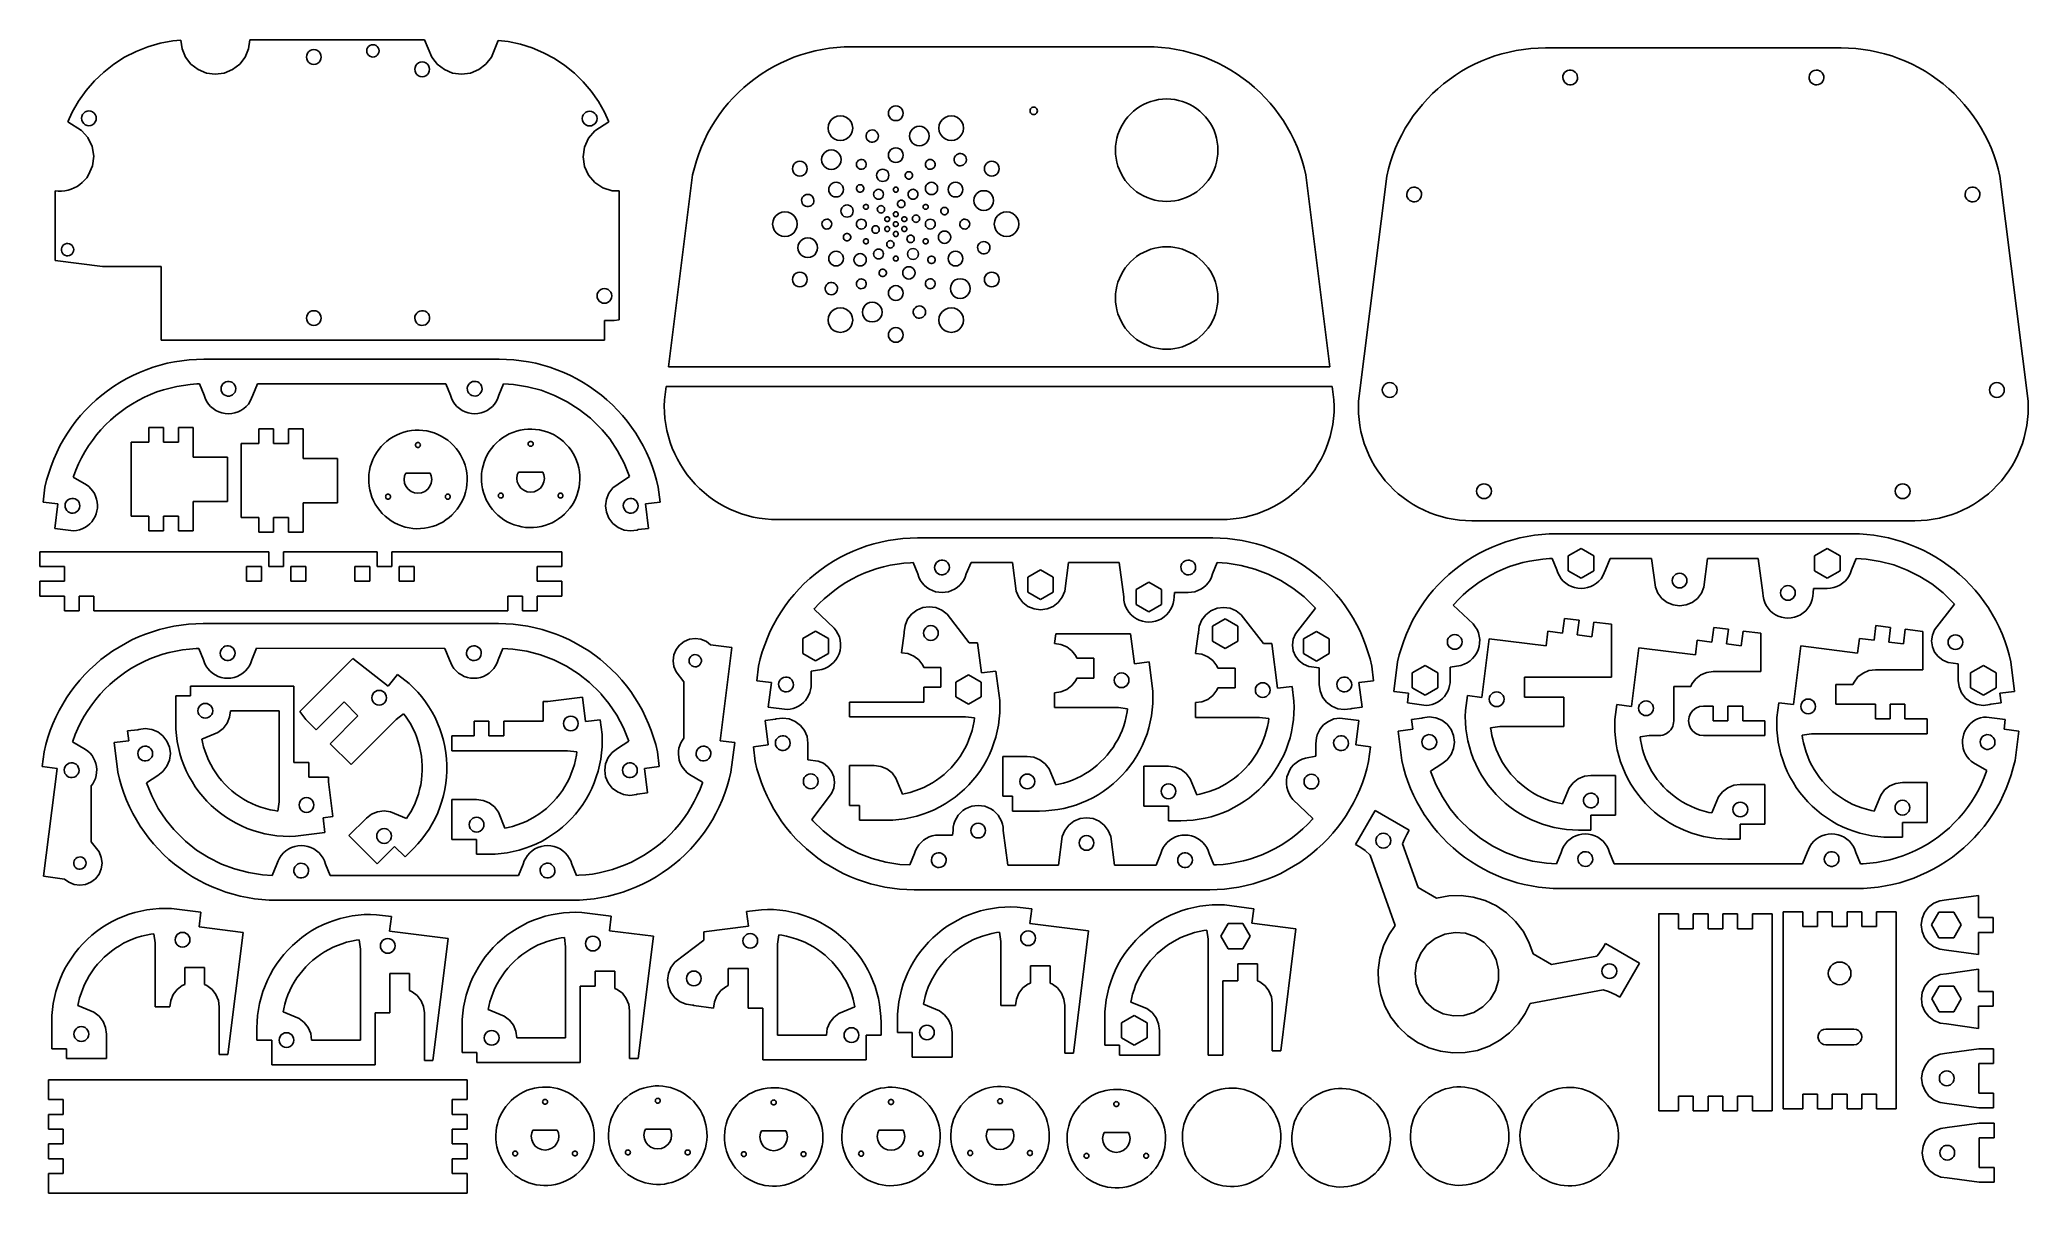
# Model space of a CAD drawing. Extents: x -202 to 202, y -117 to 117.
import ezdxf

# ---------------------------------------------------------------- set-up
doc = ezdxf.new("R2010")
doc.units = 0
doc.layers.get('0').update_dxf_attribs({"linetype": 'CONTINUOUS'})

msp = doc.modelspace()

# ---------------------------------------------------------------- linework, layer by layer
for p, q in [((-159.46, 115.28), (-159.22, 117.09)), ((-159.22, 117.09), (-123.73, 117.09)), ((-122.28, 113.59), (-123.73, 117.09)), ((-186.82, 112.13), (-184.63, 113.53)), ((-184.63, 113.53), (-182.31, 114.71)), ((-182.31, 114.71), (-179.89, 115.66)), ((-179.89, 115.66), (-177.39, 116.38)), ((-177.39, 116.38), (-174.83, 116.85)), ((-174.83, 116.85), (-173.22, 116.99)), ((-173.22, 116.99), (-172.98, 115.28)), ((-172.98, 115.28), (-172.28, 113.59)), ((-172.28, 113.59), (-171.17, 112.14)), ((-161.27, 112.14), (-160.16, 113.59)), ((-160.16, 113.59), (-159.46, 115.28)), ((-147.67, 113.98), (-147.72, 113.59)), ((-147.72, 113.59), (-147.67, 113.2)), ((-147.52, 114.34), (-147.67, 113.98)), ((-147.67, 113.2), (-147.52, 112.84)), ((-147.28, 114.65), (-147.52, 114.34)), ((-146.97, 114.89), (-147.28, 114.65)), ((-146.61, 115.04), (-146.97, 114.89)), ((-146.22, 115.09), (-146.61, 115.04)), ((-145.83, 115.04), (-146.22, 115.09)), ((-145.47, 114.89), (-145.83, 115.04)), ((-145.16, 114.65), (-145.47, 114.89)), ((-144.92, 114.34), (-145.16, 114.65)), ((-144.77, 113.98), (-144.92, 114.34)), ((-144.92, 112.84), (-144.77, 113.2)), ((-144.72, 113.59), (-144.77, 113.98)), ((-144.77, 113.2), (-144.72, 113.59)), ((-135.43, 115.17), (-135.47, 114.84)), ((-135.47, 114.84), (-135.43, 114.52)), ((-135.3, 115.47), (-135.43, 115.17)), ((-135.43, 114.52), (-135.3, 114.22)), ((-135.1, 115.73), (-135.3, 115.47)), ((-135.3, 114.22), (-135.1, 113.96)), ((-134.84, 115.92), (-135.1, 115.73)), ((-135.1, 113.96), (-134.84, 113.76)), ((-134.54, 116.05), (-134.84, 115.92)), ((-134.84, 113.76), (-134.54, 113.63)), ((-134.22, 116.09), (-134.54, 116.05)), ((-134.54, 113.63), (-134.22, 113.59)), ((-133.9, 116.05), (-134.22, 116.09)), ((-134.22, 113.59), (-133.9, 113.63)), ((-133.59, 115.92), (-133.9, 116.05)), ((-133.9, 113.63), (-133.59, 113.76)), ((-133.33, 115.73), (-133.59, 115.92)), ((-133.59, 113.76), (-133.33, 113.96)), ((-133.14, 115.47), (-133.33, 115.73)), ((-133.33, 113.96), (-133.14, 114.22)), ((-133.01, 115.17), (-133.14, 115.47)), ((-133.14, 114.22), (-133.01, 114.52)), ((-132.97, 114.84), (-133.01, 115.17)), ((-133.01, 114.52), (-132.97, 114.84)), ((-122.28, 113.59), (-121.57, 112.66)), ((-111.27, 112.14), (-110.16, 113.59)), ((-108.76, 116.96), (-110.16, 113.59)), ((-108.76, 116.96), (-106.73, 116.72)), ((-106.73, 116.72), (-104.28, 116.18)), ((-104.28, 116.18), (-101.89, 115.43)), ((-101.89, 115.43), (-99.57, 114.45)), ((-99.57, 114.45), (-97.36, 113.26)), ((-97.36, 113.26), (-95.27, 111.88)), ((-48.75, 113.53), (-50.13, 112.97)), ((-47.34, 114.02), (-48.75, 113.53)), ((-45.91, 114.46), (-47.34, 114.02)), ((-44.46, 114.83), (-45.91, 114.46)), ((-43, 115.13), (-44.46, 114.83)), ((-41.53, 115.36), (-43, 115.13)), ((-40.04, 115.53), (-41.53, 115.36)), ((-38.55, 115.63), (-40.04, 115.53)), ((-37.06, 115.67), (-38.55, 115.63)), ((22.94, 115.67), (-37.06, 115.67)), ((22.94, 115.67), (24.43, 115.63)), ((24.43, 115.63), (25.92, 115.53)), ((25.92, 115.53), (27.41, 115.36)), ((27.41, 115.36), (28.88, 115.13)), ((28.88, 115.13), (30.34, 114.83)), ((30.34, 114.83), (31.79, 114.46)), ((31.79, 114.46), (33.22, 114.02)), ((33.22, 114.02), (34.63, 113.53)), ((34.63, 113.53), (36.01, 112.97)), ((92.17, 113.3), (90.79, 112.74)), ((93.58, 113.8), (92.17, 113.3)), ((95.01, 114.23), (93.58, 113.8)), ((96.46, 114.6), (95.01, 114.23)), ((97.92, 114.9), (96.46, 114.6)), ((99.39, 115.13), (97.92, 114.9)), ((100.88, 115.3), (99.39, 115.13)), ((102.37, 115.4), (100.88, 115.3)), ((103.86, 115.44), (102.37, 115.4)), ((163.86, 115.44), (103.86, 115.44)), ((163.86, 115.44), (165.35, 115.4)), ((165.35, 115.4), (166.84, 115.3)), ((166.84, 115.3), (168.32, 115.13)), ((168.32, 115.13), (169.8, 114.9)), ((169.8, 114.9), (171.26, 114.6)), ((171.26, 114.6), (172.71, 114.23)), ((172.71, 114.23), (174.14, 113.8)), ((174.14, 113.8), (175.54, 113.3)), ((175.54, 113.3), (176.93, 112.74)), ((-190.76, 108.73), (-188.87, 110.52)), ((-188.87, 110.52), (-186.82, 112.13)), ((-171.17, 112.14), (-169.72, 111.03)), ((-169.72, 111.03), (-168.03, 110.33)), ((-168.03, 110.33), (-166.22, 110.09)), ((-166.22, 110.09), (-164.41, 110.33)), ((-164.41, 110.33), (-162.72, 111.03)), ((-161.27, 112.14), (-162.72, 111.03)), ((-147.52, 112.84), (-147.28, 112.53)), ((-147.28, 112.53), (-146.97, 112.29)), ((-146.97, 112.29), (-146.61, 112.14)), ((-146.61, 112.14), (-146.22, 112.09)), ((-146.22, 112.09), (-145.83, 112.14)), ((-145.83, 112.14), (-145.47, 112.29)), ((-145.47, 112.29), (-145.16, 112.53)), ((-145.16, 112.53), (-144.92, 112.84)), ((-125.67, 111.48), (-125.72, 111.09)), ((-125.72, 111.09), (-125.67, 110.7)), ((-125.52, 111.84), (-125.67, 111.48)), ((-125.67, 110.7), (-125.52, 110.34)), ((-125.28, 112.15), (-125.52, 111.84)), ((-125.52, 110.34), (-125.28, 110.03)), ((-124.97, 112.39), (-125.28, 112.15)), ((-125.28, 110.03), (-124.97, 109.79)), ((-124.61, 112.54), (-124.97, 112.39)), ((-124.97, 109.79), (-124.61, 109.64)), ((-124.22, 112.59), (-124.61, 112.54)), ((-124.61, 109.64), (-124.22, 109.59)), ((-123.83, 112.54), (-124.22, 112.59)), ((-124.22, 109.59), (-123.83, 109.64)), ((-123.47, 112.39), (-123.83, 112.54)), ((-123.83, 109.64), (-123.47, 109.79)), ((-123.16, 112.15), (-123.47, 112.39)), ((-123.47, 109.79), (-123.16, 110.03)), ((-122.92, 111.84), (-123.16, 112.15)), ((-123.16, 110.03), (-122.92, 110.34)), ((-122.77, 111.48), (-122.92, 111.84)), ((-122.92, 110.34), (-122.77, 110.7)), ((-122.72, 111.09), (-122.77, 111.48)), ((-122.77, 110.7), (-122.72, 111.09)), ((-121.57, 112.66), (-121.53, 112.64)), ((-121.53, 112.64), (-121.17, 112.14)), ((-121.17, 112.14), (-119.72, 111.03)), ((-119.72, 111.03), (-118.03, 110.33)), ((-118.03, 110.33), (-116.22, 110.09)), ((-114.41, 110.33), (-116.22, 110.09)), ((-114.41, 110.33), (-112.72, 111.03)), ((-112.72, 111.03), (-111.27, 112.14)), ((-95.27, 111.88), (-93.31, 110.3)), ((-93.31, 110.3), (-91.51, 108.55)), ((-56.59, 109.26), (-57.78, 108.35)), ((-55.37, 110.12), (-56.59, 109.26)), ((-54.11, 110.92), (-55.37, 110.12)), ((-52.81, 111.66), (-54.11, 110.92)), ((-51.49, 112.35), (-52.81, 111.66)), ((-50.13, 112.97), (-51.49, 112.35)), ((36.01, 112.97), (37.37, 112.35)), ((37.37, 112.35), (38.69, 111.66)), ((38.69, 111.66), (39.99, 110.92)), ((39.99, 110.92), (41.25, 110.12)), ((41.25, 110.12), (42.47, 109.26)), ((42.47, 109.26), (43.66, 108.35)), ((84.33, 109.04), (83.14, 108.12)), ((85.55, 109.89), (84.33, 109.04)), ((86.81, 110.69), (85.55, 109.89)), ((88.1, 111.43), (86.81, 110.69)), ((89.43, 112.12), (88.1, 111.43)), ((90.79, 112.74), (89.43, 112.12)), ((107.4, 109.78), (107.36, 109.42)), ((107.36, 109.42), (107.41, 109.06)), ((107.52, 110.12), (107.4, 109.78)), ((107.41, 109.06), (107.54, 108.73)), ((107.73, 110.42), (107.52, 110.12)), ((107.99, 110.66), (107.73, 110.42)), ((108.31, 110.83), (107.99, 110.66)), ((108.66, 110.92), (108.31, 110.83)), ((109.03, 110.93), (108.66, 110.92)), ((109.38, 110.85), (109.03, 110.93)), ((109.7, 110.68), (109.38, 110.85)), ((109.97, 110.44), (109.7, 110.68)), ((110.18, 110.15), (109.97, 110.44)), ((110.31, 109.81), (110.18, 110.15)), ((110.19, 108.75), (110.32, 109.09)), ((110.36, 109.45), (110.31, 109.81)), ((110.32, 109.09), (110.36, 109.45)), ((157.43, 109.88), (157.36, 109.53)), ((157.36, 109.53), (157.38, 109.17)), ((157.38, 109.17), (157.49, 108.82)), ((157.58, 110.21), (157.43, 109.88)), ((157.8, 110.5), (157.58, 110.21)), ((158.08, 110.72), (157.8, 110.5)), ((158.41, 110.87), (158.08, 110.72)), ((158.77, 110.93), (158.41, 110.87)), ((159.13, 110.91), (158.77, 110.93)), ((159.47, 110.81), (159.13, 110.91)), ((159.78, 110.62), (159.47, 110.81)), ((160.04, 110.36), (159.78, 110.62)), ((160.23, 110.05), (160.04, 110.36)), ((160.33, 109.71), (160.23, 110.05)), ((160.29, 108.99), (160.36, 109.35)), ((160.36, 109.35), (160.33, 109.71)), ((176.93, 112.74), (178.29, 112.12)), ((178.29, 112.12), (179.61, 111.43)), ((179.61, 111.43), (180.91, 110.69)), ((180.91, 110.69), (182.17, 109.89)), ((182.17, 109.89), (183.39, 109.04)), ((183.39, 109.04), (184.58, 108.12)), ((-193.97, 104.64), (-192.46, 106.76)), ((-190.76, 108.73), (-192.46, 106.76)), ((-89.88, 106.64), (-91.51, 108.55)), ((-89.88, 106.64), (-88.44, 104.59)), ((-61.06, 105.31), (-62.06, 104.2)), ((-60.01, 106.38), (-61.06, 105.31)), ((-58.92, 107.39), (-60.01, 106.38)), ((-57.78, 108.35), (-58.92, 107.39)), ((26.12, 105.03), (25.31, 104.94)), ((26.94, 105.07), (26.12, 105.03)), ((27.76, 105.03), (26.94, 105.07)), ((28.57, 104.94), (27.76, 105.03)), ((43.66, 108.35), (44.8, 107.39)), ((44.8, 107.39), (45.89, 106.38)), ((45.89, 106.38), (46.94, 105.31)), ((46.94, 105.31), (47.94, 104.2)), ((79.86, 105.08), (78.86, 103.98)), ((80.91, 106.15), (79.86, 105.08)), ((82, 107.16), (80.91, 106.15)), ((83.14, 108.12), (82, 107.16)), ((107.54, 108.73), (107.75, 108.43)), ((107.75, 108.43), (108.02, 108.19)), ((108.02, 108.19), (108.34, 108.03)), ((108.34, 108.03), (108.69, 107.95)), ((108.69, 107.95), (109.05, 107.95)), ((109.05, 107.95), (109.4, 108.04)), ((109.4, 108.04), (109.72, 108.21)), ((109.72, 108.21), (109.99, 108.45)), ((109.99, 108.45), (110.19, 108.75)), ((157.49, 108.82), (157.68, 108.51)), ((157.68, 108.51), (157.93, 108.26)), ((157.93, 108.26), (158.24, 108.07)), ((158.24, 108.07), (158.59, 107.96)), ((158.59, 107.96), (158.95, 107.94)), ((158.95, 107.94), (159.31, 108.01)), ((159.31, 108.01), (159.63, 108.15)), ((159.63, 108.15), (159.92, 108.38)), ((159.92, 108.38), (160.14, 108.66)), ((160.14, 108.66), (160.29, 108.99)), ((184.58, 108.12), (185.72, 107.16)), ((185.72, 107.16), (186.81, 106.15)), ((186.81, 106.15), (187.86, 105.08)), ((187.86, 105.08), (188.86, 103.98)), ((-196.15, 100.4), (-195.26, 102.38)), ((-195.26, 102.38), (-193.97, 104.64)), ((-193.33, 101.53), (-193.38, 101.15)), ((-193.38, 101.15), (-193.33, 100.76)), ((-193.18, 101.9), (-193.33, 101.53)), ((-192.94, 102.21), (-193.18, 101.9)), ((-192.63, 102.45), (-192.94, 102.21)), ((-192.26, 102.6), (-192.63, 102.45)), ((-191.88, 102.65), (-192.26, 102.6)), ((-191.49, 102.6), (-191.88, 102.65)), ((-191.13, 102.45), (-191.49, 102.6)), ((-190.82, 102.21), (-191.13, 102.45)), ((-190.58, 101.9), (-190.82, 102.21)), ((-190.43, 101.53), (-190.58, 101.9)), ((-190.38, 101.15), (-190.43, 101.53)), ((-190.43, 100.76), (-190.38, 101.15)), ((-91.67, 101.48), (-91.72, 101.09)), ((-91.72, 101.09), (-91.67, 100.7)), ((-91.52, 101.84), (-91.67, 101.48)), ((-91.28, 102.15), (-91.52, 101.84)), ((-90.97, 102.39), (-91.28, 102.15)), ((-90.61, 102.54), (-90.97, 102.39)), ((-90.22, 102.59), (-90.61, 102.54)), ((-89.83, 102.54), (-90.22, 102.59)), ((-89.47, 102.39), (-89.83, 102.54)), ((-89.16, 102.15), (-89.47, 102.39)), ((-88.92, 101.84), (-89.16, 102.15)), ((-88.77, 101.48), (-88.92, 101.84)), ((-88.72, 101.09), (-88.77, 101.48)), ((-88.77, 100.7), (-88.72, 101.09)), ((-88.44, 104.59), (-87.19, 102.41)), ((-87.19, 102.41), (-86.3, 100.45)), ((-63.91, 101.86), (-64.75, 100.62)), ((-63.01, 103.05), (-63.91, 101.86)), ((-62.06, 104.2), (-63.01, 103.05)), ((-40.56, 101.32), (-41.08, 100.92)), ((-39.96, 101.57), (-40.56, 101.32)), ((-39.31, 101.65), (-39.96, 101.57)), ((-38.66, 101.57), (-39.31, 101.65)), ((-38.06, 101.32), (-38.66, 101.57)), ((-37.54, 100.92), (-38.06, 101.32)), ((-29.51, 102.55), (-29.56, 102.17)), ((-29.56, 102.17), (-29.51, 101.78)), ((-29.36, 102.92), (-29.51, 102.55)), ((-29.51, 101.78), (-29.36, 101.42)), ((-29.12, 103.23), (-29.36, 102.92)), ((-29.36, 101.42), (-29.12, 101.11)), ((-28.81, 103.46), (-29.12, 103.23)), ((-29.12, 101.11), (-28.81, 100.87)), ((-28.45, 103.61), (-28.81, 103.46)), ((-28.06, 103.67), (-28.45, 103.61)), ((-27.67, 103.61), (-28.06, 103.67)), ((-27.31, 103.46), (-27.67, 103.61)), ((-27, 103.23), (-27.31, 103.46)), ((-27.31, 100.87), (-27, 101.11)), ((-26.76, 102.92), (-27, 103.23)), ((-27, 101.11), (-26.76, 101.42)), ((-26.61, 102.55), (-26.76, 102.92)), ((-26.76, 101.42), (-26.61, 101.78)), ((-26.56, 102.17), (-26.61, 102.55)), ((-26.61, 101.78), (-26.56, 102.17)), ((-18.06, 101.32), (-18.58, 100.92)), ((-17.46, 101.57), (-18.06, 101.32)), ((-16.81, 101.65), (-17.46, 101.57)), ((-16.16, 101.57), (-16.81, 101.65)), ((-15.56, 101.32), (-16.16, 101.57)), ((-15.04, 100.92), (-15.56, 101.32)), ((-0.78, 102.86), (-0.81, 102.67)), ((-0.81, 102.67), (-0.78, 102.47)), ((-0.71, 103.04), (-0.78, 102.86)), ((-0.78, 102.47), (-0.71, 102.29)), ((-0.59, 103.2), (-0.71, 103.04)), ((-0.71, 102.29), (-0.59, 102.14)), ((-0.44, 103.32), (-0.59, 103.2)), ((-0.59, 102.14), (-0.44, 102.02)), ((-0.25, 103.39), (-0.44, 103.32)), ((-0.44, 102.02), (-0.25, 101.94)), ((-0.06, 103.42), (-0.25, 103.39)), ((-0.25, 101.94), (-0.06, 101.92)), ((0.13, 103.39), (-0.06, 103.42)), ((-0.06, 101.92), (0.13, 101.94)), ((0.31, 103.32), (0.13, 103.39)), ((0.13, 101.94), (0.31, 102.02)), ((0.47, 103.2), (0.31, 103.32)), ((0.31, 102.02), (0.47, 102.14)), ((0.59, 103.04), (0.47, 103.2)), ((0.47, 102.14), (0.59, 102.29)), ((0.66, 102.86), (0.59, 103.04)), ((0.59, 102.29), (0.66, 102.47)), ((0.69, 102.67), (0.66, 102.86)), ((0.66, 102.47), (0.69, 102.67)), ((19.03, 101.42), (18.53, 100.78)), ((19.59, 102.02), (19.03, 101.42)), ((20.19, 102.57), (19.59, 102.02)), ((20.83, 103.08), (20.19, 102.57)), ((21.51, 103.53), (20.83, 103.08)), ((22.22, 103.93), (21.51, 103.53)), ((22.96, 104.27), (22.22, 103.93)), ((23.73, 104.56), (22.96, 104.27)), ((24.51, 104.78), (23.73, 104.56)), ((25.31, 104.94), (24.51, 104.78)), ((29.37, 104.78), (28.57, 104.94)), ((30.15, 104.56), (29.37, 104.78)), ((30.92, 104.27), (30.15, 104.56)), ((31.66, 103.93), (30.92, 104.27)), ((32.37, 103.53), (31.66, 103.93)), ((33.05, 103.08), (32.37, 103.53)), ((33.69, 102.57), (33.05, 103.08)), ((34.29, 102.02), (33.69, 102.57)), ((34.85, 101.42), (34.29, 102.02)), ((35.35, 100.78), (34.85, 101.42)), ((47.94, 104.2), (48.89, 103.05)), ((48.89, 103.05), (49.79, 101.86)), ((49.79, 101.86), (50.63, 100.62)), ((77.01, 101.63), (76.17, 100.39)), ((77.91, 102.82), (77.01, 101.63)), ((78.86, 103.98), (77.91, 102.82)), ((188.86, 103.98), (189.81, 102.82)), ((189.81, 102.82), (190.7, 101.63)), ((190.7, 101.63), (191.55, 100.39)), ((-193.4, 98.7), (-196.15, 100.4)), ((-192.07, 97.22), (-193.4, 98.7)), ((-193.33, 100.76), (-193.18, 100.4)), ((-193.18, 100.4), (-192.94, 100.09)), ((-192.94, 100.09), (-192.63, 99.85)), ((-192.63, 99.85), (-192.26, 99.7)), ((-192.26, 99.7), (-191.88, 99.65)), ((-191.21, 95.42), (-192.07, 97.22)), ((-191.88, 99.65), (-191.49, 99.7)), ((-191.49, 99.7), (-191.13, 99.85)), ((-191.13, 99.85), (-190.82, 100.09)), ((-190.82, 100.09), (-190.58, 100.4)), ((-190.58, 100.4), (-190.43, 100.76)), ((-91.67, 100.7), (-91.52, 100.34)), ((-91.52, 100.34), (-91.28, 100.03)), ((-91.28, 100.03), (-90.97, 99.79)), ((-90.44, 97.11), (-91.26, 95.31)), ((-90.97, 99.79), (-90.61, 99.64)), ((-90.61, 99.64), (-90.22, 99.59)), ((-89.15, 98.61), (-90.44, 97.11)), ((-90.22, 99.59), (-89.83, 99.64)), ((-89.83, 99.64), (-89.47, 99.79)), ((-89.47, 99.79), (-89.16, 100.03)), ((-89.16, 100.03), (-88.92, 100.34)), ((-86.3, 100.45), (-89.15, 98.61)), ((-88.92, 100.34), (-88.77, 100.7)), ((-66.26, 98.05), (-66.92, 96.71)), ((-65.53, 99.35), (-66.26, 98.05)), ((-64.75, 100.62), (-65.53, 99.35)), ((-41.73, 99.8), (-41.81, 99.15)), ((-41.81, 99.15), (-41.73, 98.5)), ((-41.48, 100.4), (-41.73, 99.8)), ((-41.73, 98.5), (-41.48, 97.9)), ((-41.08, 100.92), (-41.48, 100.4)), ((-41.48, 97.9), (-41.08, 97.38)), ((-41.08, 97.38), (-40.56, 96.99)), ((-40.56, 96.99), (-39.96, 96.74)), ((-38.66, 96.74), (-38.06, 96.99)), ((-38.06, 96.99), (-37.54, 97.38)), ((-37.15, 100.4), (-37.54, 100.92)), ((-37.54, 97.38), (-37.15, 97.9)), ((-36.9, 99.8), (-37.15, 100.4)), ((-37.15, 97.9), (-36.9, 98.5)), ((-36.81, 99.15), (-36.9, 99.8)), ((-36.9, 98.5), (-36.81, 99.15)), ((-34.02, 97.98), (-34.09, 97.67)), ((-34.09, 97.67), (-34.09, 97.36)), ((-34.09, 97.36), (-33.99, 97.06)), ((-33.87, 98.25), (-34.02, 97.98)), ((-33.99, 97.06), (-33.85, 96.79)), ((-33.66, 98.49), (-33.87, 98.25)), ((-33.4, 98.66), (-33.66, 98.49)), ((-33.1, 98.76), (-33.4, 98.66)), ((-32.79, 98.78), (-33.1, 98.76)), ((-32.48, 98.73), (-32.79, 98.78)), ((-32.2, 98.6), (-32.48, 98.73)), ((-31.95, 98.41), (-32.2, 98.6)), ((-31.76, 98.15), (-31.95, 98.41)), ((-31.92, 96.69), (-31.74, 96.95)), ((-31.64, 97.87), (-31.76, 98.15)), ((-31.74, 96.95), (-31.63, 97.24)), ((-31.6, 97.56), (-31.64, 97.87)), ((-31.63, 97.24), (-31.6, 97.56)), ((-28.81, 100.87), (-28.45, 100.72)), ((-28.45, 100.72), (-28.06, 100.67)), ((-28.06, 100.67), (-27.67, 100.72)), ((-27.67, 100.72), (-27.31, 100.87)), ((-25.2, 98.05), (-25.27, 97.54)), ((-25.27, 97.54), (-25.2, 97.02)), ((-25, 98.54), (-25.2, 98.05)), ((-25.2, 97.02), (-25, 96.54)), ((-24.69, 98.95), (-25, 98.54)), ((-24.27, 99.27), (-24.69, 98.95)), ((-23.79, 99.47), (-24.27, 99.27)), ((-23.27, 99.54), (-23.79, 99.47)), ((-22.75, 99.47), (-23.27, 99.54)), ((-22.27, 99.27), (-22.75, 99.47)), ((-21.86, 98.95), (-22.27, 99.27)), ((-21.54, 98.54), (-21.86, 98.95)), ((-21.34, 98.05), (-21.54, 98.54)), ((-21.54, 96.54), (-21.34, 97.02)), ((-21.27, 97.54), (-21.34, 98.05)), ((-21.34, 97.02), (-21.27, 97.54)), ((-19.23, 99.8), (-19.31, 99.15)), ((-19.31, 99.15), (-19.23, 98.5)), ((-18.98, 100.4), (-19.23, 99.8)), ((-19.23, 98.5), (-18.98, 97.9)), ((-18.58, 100.92), (-18.98, 100.4)), ((-18.98, 97.9), (-18.58, 97.38)), ((-18.58, 97.38), (-18.06, 96.99)), ((-18.06, 96.99), (-17.46, 96.74)), ((-16.16, 96.74), (-15.56, 96.99)), ((-15.56, 96.99), (-15.04, 97.38)), ((-14.65, 100.4), (-15.04, 100.92)), ((-15.04, 97.38), (-14.65, 97.9)), ((-14.4, 99.8), (-14.65, 100.4)), ((-14.65, 97.9), (-14.4, 98.5)), ((-14.31, 99.15), (-14.4, 99.8)), ((-14.4, 98.5), (-14.31, 99.15)), ((16.83, 97.09), (16.67, 96.29)), ((17.05, 97.88), (16.83, 97.09)), ((17.33, 98.65), (17.05, 97.88)), ((17.67, 99.39), (17.33, 98.65)), ((18.07, 100.1), (17.67, 99.39)), ((18.53, 100.78), (18.07, 100.1)), ((35.81, 100.1), (35.35, 100.78)), ((36.21, 99.39), (35.81, 100.1)), ((36.55, 98.65), (36.21, 99.39)), ((36.83, 97.88), (36.55, 98.65)), ((37.05, 97.09), (36.83, 97.88)), ((37.21, 96.29), (37.05, 97.09)), ((50.63, 100.62), (51.41, 99.35)), ((51.41, 99.35), (52.14, 98.05)), ((52.14, 98.05), (52.8, 96.71)), ((74.66, 97.82), (74, 96.48)), ((75.39, 99.12), (74.66, 97.82)), ((76.17, 100.39), (75.39, 99.12)), ((191.55, 100.39), (192.33, 99.12)), ((192.33, 99.12), (193.05, 97.82)), ((193.05, 97.82), (193.72, 96.48)), ((-190.89, 93.45), (-191.21, 95.42)), ((-191.15, 91.47), (-190.89, 93.45)), ((-91.26, 95.31), (-91.55, 93.35)), ((-91.55, 93.35), (-91.27, 91.39)), ((-68.07, 93.96), (-68.55, 92.54)), ((-67.53, 95.35), (-68.07, 93.96)), ((-66.92, 96.71), (-67.53, 95.35)), ((-43.07, 93.27), (-43.14, 92.75)), ((-42.87, 93.75), (-43.07, 93.27)), ((-42.56, 94.16), (-42.87, 93.75)), ((-42.14, 94.48), (-42.56, 94.16)), ((-41.66, 94.68), (-42.14, 94.48)), ((-41.14, 94.75), (-41.66, 94.68)), ((-40.62, 94.68), (-41.14, 94.75)), ((-40.14, 94.48), (-40.62, 94.68)), ((-39.73, 94.16), (-40.14, 94.48)), ((-39.96, 96.74), (-39.31, 96.65)), ((-39.41, 93.75), (-39.73, 94.16)), ((-39.21, 93.27), (-39.41, 93.75)), ((-39.31, 96.65), (-38.66, 96.74)), ((-39.14, 92.75), (-39.21, 93.27)), ((-33.85, 96.79), (-33.63, 96.56)), ((-33.63, 96.56), (-33.36, 96.4)), ((-33.36, 96.4), (-33.06, 96.3)), ((-33.06, 96.3), (-32.75, 96.29)), ((-32.75, 96.29), (-32.44, 96.35)), ((-32.44, 96.35), (-32.16, 96.49)), ((-32.16, 96.49), (-31.92, 96.69)), ((-29.51, 94.05), (-29.56, 93.67)), ((-29.56, 93.67), (-29.51, 93.28)), ((-29.36, 94.42), (-29.51, 94.05)), ((-29.51, 93.28), (-29.36, 92.92)), ((-29.12, 94.73), (-29.36, 94.42)), ((-29.36, 92.92), (-29.12, 92.61)), ((-28.81, 94.96), (-29.12, 94.73)), ((-28.45, 95.11), (-28.81, 94.96)), ((-28.06, 95.17), (-28.45, 95.11)), ((-27.67, 95.11), (-28.06, 95.17)), ((-27.31, 94.96), (-27.67, 95.11)), ((-27, 94.73), (-27.31, 94.96)), ((-26.76, 94.42), (-27, 94.73)), ((-27, 92.61), (-26.76, 92.92)), ((-26.61, 94.05), (-26.76, 94.42)), ((-26.76, 92.92), (-26.61, 93.28)), ((-26.56, 93.67), (-26.61, 94.05)), ((-26.61, 93.28), (-26.56, 93.67)), ((-25, 96.54), (-24.69, 96.12)), ((-24.69, 96.12), (-24.27, 95.8)), ((-24.27, 95.8), (-23.79, 95.6)), ((-23.79, 95.6), (-23.27, 95.54)), ((-23.27, 95.54), (-22.75, 95.6)), ((-22.75, 95.6), (-22.27, 95.8)), ((-22.27, 95.8), (-21.86, 96.12)), ((-21.86, 96.12), (-21.54, 96.54)), ((-17.46, 96.74), (-16.81, 96.65)), ((-16.81, 96.65), (-16.16, 96.74)), ((-16.21, 92.94), (-16.22, 92.62)), ((-16.13, 93.24), (-16.21, 92.94)), ((-15.96, 93.5), (-16.13, 93.24)), ((-15.75, 93.73), (-15.96, 93.5)), ((-15.48, 93.89), (-15.75, 93.73)), ((-15.18, 93.98), (-15.48, 93.89)), ((-14.87, 93.99), (-15.18, 93.98)), ((-14.56, 93.93), (-14.87, 93.99)), ((-14.28, 93.78), (-14.56, 93.93)), ((-14.05, 93.58), (-14.28, 93.78)), ((-13.87, 93.32), (-14.05, 93.58)), ((-13.76, 93.03), (-13.87, 93.32)), ((-13.73, 92.71), (-13.76, 93.03)), ((16.57, 95.48), (16.54, 94.67)), ((16.54, 94.67), (16.57, 93.85)), ((16.67, 96.29), (16.57, 95.48)), ((16.57, 93.85), (16.67, 93.04)), ((16.67, 93.04), (16.83, 92.24)), ((37.05, 92.24), (37.21, 93.04)), ((37.31, 95.48), (37.21, 96.29)), ((37.21, 93.04), (37.31, 93.85)), ((37.34, 94.67), (37.31, 95.48)), ((37.31, 93.85), (37.34, 94.67)), ((52.8, 96.71), (53.41, 95.35)), ((53.41, 95.35), (53.95, 93.96)), ((53.95, 93.96), (54.43, 92.54)), ((72.85, 93.73), (72.37, 92.31)), ((73.39, 95.12), (72.85, 93.73)), ((74, 96.48), (73.39, 95.12)), ((193.72, 96.48), (194.33, 95.12)), ((194.33, 95.12), (194.87, 93.73)), ((194.87, 93.73), (195.35, 92.31)), ((-192.32, 89.09), (-192.75, 88.58)), ((-191.95, 89.64), (-192.32, 89.09)), ((-191.95, 89.64), (-191.15, 91.47)), ((-91.27, 91.39), (-90.46, 89.59)), ((-90.46, 89.59), (-89.17, 88.08)), ((-69.31, 89.66), (-74.19, 50.67)), ((-68.96, 91.11), (-69.31, 89.66)), ((-68.55, 92.54), (-68.96, 91.11)), ((-48.99, 91.3), (-49.05, 90.92)), ((-49.05, 90.92), (-48.99, 90.53)), ((-48.84, 91.67), (-48.99, 91.3)), ((-48.99, 90.53), (-48.84, 90.17)), ((-48.61, 91.98), (-48.84, 91.67)), ((-48.84, 90.17), (-48.61, 89.86)), ((-48.3, 92.21), (-48.61, 91.98)), ((-48.61, 89.86), (-48.3, 89.62)), ((-47.93, 92.36), (-48.3, 92.21)), ((-48.3, 89.62), (-47.93, 89.47)), ((-47.55, 92.42), (-47.93, 92.36)), ((-47.93, 89.47), (-47.55, 89.42)), ((-47.16, 92.36), (-47.55, 92.42)), ((-47.55, 89.42), (-47.16, 89.47)), ((-46.8, 92.21), (-47.16, 92.36)), ((-47.16, 89.47), (-46.8, 89.62)), ((-46.49, 91.98), (-46.8, 92.21)), ((-46.8, 89.62), (-46.49, 89.86)), ((-46.25, 91.67), (-46.49, 91.98)), ((-46.49, 89.86), (-46.25, 90.17)), ((-46.1, 91.3), (-46.25, 91.67)), ((-46.25, 90.17), (-46.1, 90.53)), ((-46.05, 90.92), (-46.1, 91.3)), ((-46.1, 90.53), (-46.05, 90.92)), ((-43.14, 92.75), (-43.07, 92.23)), ((-43.07, 92.23), (-42.87, 91.75)), ((-42.87, 91.75), (-42.56, 91.33)), ((-42.56, 91.33), (-42.14, 91.02)), ((-42.14, 91.02), (-41.66, 90.82)), ((-41.66, 90.82), (-41.14, 90.75)), ((-41.14, 90.75), (-40.62, 90.82)), ((-40.62, 90.82), (-40.14, 91.02)), ((-40.14, 91.02), (-39.73, 91.33)), ((-39.73, 91.33), (-39.41, 91.75)), ((-39.41, 91.75), (-39.21, 92.23)), ((-39.21, 92.23), (-39.14, 92.75)), ((-36.03, 92.02), (-36.06, 91.77)), ((-36.06, 91.77), (-36.02, 91.53)), ((-35.94, 92.26), (-36.03, 92.02)), ((-36.02, 91.53), (-35.93, 91.29)), ((-35.8, 92.46), (-35.94, 92.26)), ((-35.93, 91.29), (-35.78, 91.09)), ((-35.61, 92.63), (-35.8, 92.46)), ((-35.78, 91.09), (-35.58, 90.94)), ((-35.38, 92.74), (-35.61, 92.63)), ((-35.58, 90.94), (-35.35, 90.83)), ((-35.14, 92.79), (-35.38, 92.74)), ((-35.35, 90.83), (-35.11, 90.79)), ((-34.89, 92.78), (-35.14, 92.79)), ((-35.11, 90.79), (-34.86, 90.81)), ((-34.65, 92.7), (-34.89, 92.78)), ((-34.86, 90.81), (-34.62, 90.89)), ((-34.44, 92.57), (-34.65, 92.7)), ((-34.62, 90.89), (-34.41, 91.03)), ((-34.26, 92.39), (-34.44, 92.57)), ((-34.41, 91.03), (-34.24, 91.22)), ((-34.14, 92.17), (-34.26, 92.39)), ((-34.24, 91.22), (-34.12, 91.44)), ((-34.07, 91.93), (-34.14, 92.17)), ((-34.12, 91.44), (-34.07, 91.68)), ((-34.07, 91.68), (-34.07, 91.93)), ((-31.92, 89.89), (-31.96, 89.57)), ((-31.96, 89.57), (-31.92, 89.24)), ((-31.8, 90.19), (-31.92, 89.89)), ((-31.92, 89.24), (-31.8, 88.94)), ((-31.6, 90.45), (-31.8, 90.19)), ((-31.8, 88.94), (-31.6, 88.68)), ((-31.34, 90.65), (-31.6, 90.45)), ((-31.04, 90.77), (-31.34, 90.65)), ((-30.71, 90.82), (-31.04, 90.77)), ((-30.39, 90.77), (-30.71, 90.82)), ((-30.09, 90.65), (-30.39, 90.77)), ((-29.83, 90.45), (-30.09, 90.65)), ((-29.63, 90.19), (-29.83, 90.45)), ((-29.83, 88.68), (-29.63, 88.94)), ((-29.51, 89.89), (-29.63, 90.19)), ((-29.63, 88.94), (-29.51, 89.24)), ((-29.46, 89.57), (-29.51, 89.89)), ((-29.51, 89.24), (-29.46, 89.57)), ((-29.12, 92.61), (-28.81, 92.37)), ((-28.81, 92.37), (-28.45, 92.22)), ((-28.45, 92.22), (-28.06, 92.17)), ((-28.06, 92.17), (-27.67, 92.22)), ((-27.67, 92.22), (-27.31, 92.37)), ((-27.31, 92.37), (-27, 92.61)), ((-26.1, 89.85), (-26.15, 89.66)), ((-26.15, 89.66), (-26.15, 89.47)), ((-26.15, 89.47), (-26.1, 89.28)), ((-26, 90.02), (-26.1, 89.85)), ((-26.1, 89.28), (-26, 89.11)), ((-25.86, 90.16), (-26, 90.02)), ((-26, 89.11), (-25.86, 88.97)), ((-25.69, 90.26), (-25.86, 90.16)), ((-25.86, 88.97), (-25.69, 88.87)), ((-25.51, 90.31), (-25.69, 90.26)), ((-25.69, 88.87), (-25.51, 88.82)), ((-25.31, 90.31), (-25.51, 90.31)), ((-25.51, 88.82), (-25.31, 88.82)), ((-25.12, 90.26), (-25.31, 90.31)), ((-25.31, 88.82), (-25.12, 88.87)), ((-24.95, 90.16), (-25.12, 90.26)), ((-25.12, 88.87), (-24.95, 88.97)), ((-24.81, 90.02), (-24.95, 90.16)), ((-24.95, 88.97), (-24.81, 89.11)), ((-24.71, 89.85), (-24.81, 90.02)), ((-24.81, 89.11), (-24.72, 89.28)), ((-24.72, 89.28), (-24.66, 89.47)), ((-24.66, 89.66), (-24.71, 89.85)), ((-24.66, 89.47), (-24.66, 89.66)), ((-22.02, 92.06), (-22.06, 91.82)), ((-22.06, 91.82), (-22.04, 91.57)), ((-22.04, 91.57), (-21.95, 91.33)), ((-21.92, 92.29), (-22.02, 92.06)), ((-21.95, 91.33), (-21.81, 91.13)), ((-21.77, 92.49), (-21.92, 92.29)), ((-21.81, 91.13), (-21.62, 90.96)), ((-21.57, 92.65), (-21.77, 92.49)), ((-21.62, 90.96), (-21.39, 90.85)), ((-21.34, 92.75), (-21.57, 92.65)), ((-21.39, 90.85), (-21.15, 90.79)), ((-21.1, 92.79), (-21.34, 92.75)), ((-21.15, 90.79), (-20.9, 90.8)), ((-20.85, 92.77), (-21.1, 92.79)), ((-20.9, 90.8), (-20.66, 90.87)), ((-20.61, 92.68), (-20.85, 92.77)), ((-20.66, 90.87), (-20.44, 91)), ((-20.4, 92.54), (-20.61, 92.68)), ((-20.44, 91), (-20.27, 91.19)), ((-20.24, 92.36), (-20.4, 92.54)), ((-20.27, 91.19), (-20.14, 91.4)), ((-20.12, 92.13), (-20.24, 92.36)), ((-20.14, 91.4), (-20.07, 91.64)), ((-20.07, 91.89), (-20.12, 92.13)), ((-20.07, 91.64), (-20.07, 91.89)), ((-16.22, 92.62), (-16.15, 92.32)), ((-16.15, 92.32), (-16.01, 92.04)), ((-16.01, 92.04), (-15.8, 91.81)), ((-15.8, 91.81), (-15.54, 91.63)), ((-15.54, 91.63), (-15.25, 91.53)), ((-15.25, 91.53), (-14.93, 91.5)), ((-14.93, 91.5), (-14.62, 91.55)), ((-14.62, 91.55), (-14.34, 91.67)), ((-14.34, 91.67), (-14.09, 91.87)), ((-14.09, 91.87), (-13.9, 92.12)), ((-13.9, 92.12), (-13.78, 92.4)), ((-13.78, 92.4), (-13.73, 92.71)), ((-10.02, 91.3), (-10.07, 90.92)), ((-10.07, 90.92), (-10.02, 90.53)), ((-9.87, 91.67), (-10.02, 91.3)), ((-10.02, 90.53), (-9.87, 90.17)), ((-9.64, 91.98), (-9.87, 91.67)), ((-9.87, 90.17), (-9.64, 89.86)), ((-9.32, 92.21), (-9.64, 91.98)), ((-9.64, 89.86), (-9.32, 89.62)), ((-8.96, 92.36), (-9.32, 92.21)), ((-9.32, 89.62), (-8.96, 89.47)), ((-8.57, 92.42), (-8.96, 92.36)), ((-8.96, 89.47), (-8.57, 89.42)), ((-8.19, 92.36), (-8.57, 92.42)), ((-8.57, 89.42), (-8.19, 89.47)), ((-7.82, 92.21), (-8.19, 92.36)), ((-8.19, 89.47), (-7.82, 89.62)), ((-7.51, 91.98), (-7.82, 92.21)), ((-7.82, 89.62), (-7.51, 89.86)), ((-7.28, 91.67), (-7.51, 91.98)), ((-7.51, 89.86), (-7.28, 90.17)), ((-7.13, 91.3), (-7.28, 91.67)), ((-7.28, 90.17), (-7.13, 90.53)), ((-7.07, 90.92), (-7.13, 91.3)), ((-7.13, 90.53), (-7.07, 90.92)), ((16.83, 92.24), (17.05, 91.45)), ((17.05, 91.45), (17.33, 90.69)), ((17.33, 90.69), (17.67, 89.94)), ((17.67, 89.94), (18.07, 89.23)), ((18.07, 89.23), (18.53, 88.55)), ((35.35, 88.55), (35.81, 89.23)), ((35.81, 89.23), (36.21, 89.94)), ((36.21, 89.94), (36.55, 90.69)), ((36.55, 90.69), (36.83, 91.45)), ((36.83, 91.45), (37.05, 92.24)), ((54.43, 92.54), (54.84, 91.11)), ((54.84, 91.11), (55.19, 89.66)), ((60.06, 50.67), (55.19, 89.66)), ((71.61, 89.43), (65.89, 43.73)), ((71.96, 90.88), (71.61, 89.43)), ((72.37, 92.31), (71.96, 90.88)), ((195.35, 92.31), (195.76, 90.88)), ((195.76, 90.88), (196.11, 89.43)), ((201.82, 43.73), (196.11, 89.43)), ((-198.1, 86.34), (-198.76, 86.39)), ((-198.76, 86.39), (-198.76, 72.28)), ((-197.43, 86.35), (-198.1, 86.34)), ((-196.77, 86.42), (-197.43, 86.35)), ((-196.12, 86.56), (-196.77, 86.42)), ((-195.49, 86.76), (-196.12, 86.56)), ((-194.88, 87.02), (-195.49, 86.76)), ((-194.29, 87.33), (-194.88, 87.02)), ((-194.29, 87.33), (-193.74, 87.7)), ((-193.74, 87.7), (-193.23, 88.11)), ((-192.75, 88.58), (-193.23, 88.11)), ((-89.17, 88.08), (-87.52, 87)), ((-87.52, 87), (-85.63, 86.42)), ((-85.63, 86.42), (-84.22, 86.4)), ((-84.22, 60.22), (-84.22, 86.4)), ((-47.12, 84.85), (-47.18, 84.54)), ((-46.98, 85.13), (-47.12, 84.85)), ((-46.78, 85.37), (-46.98, 85.13)), ((-46.53, 85.55), (-46.78, 85.37)), ((-46.23, 85.67), (-46.53, 85.55)), ((-45.92, 85.7), (-46.23, 85.67)), ((-45.61, 85.66), (-45.92, 85.7)), ((-45.32, 85.55), (-45.61, 85.66)), ((-45.07, 85.36), (-45.32, 85.55)), ((-44.87, 85.12), (-45.07, 85.36)), ((-44.74, 84.83), (-44.87, 85.12)), ((-44.68, 84.53), (-44.74, 84.83)), ((-41.63, 87.05), (-41.68, 86.67)), ((-41.68, 86.67), (-41.63, 86.28)), ((-41.48, 87.42), (-41.63, 87.05)), ((-41.63, 86.28), (-41.48, 85.92)), ((-41.25, 87.73), (-41.48, 87.42)), ((-41.48, 85.92), (-41.25, 85.61)), ((-40.93, 87.96), (-41.25, 87.73)), ((-41.25, 85.61), (-40.93, 85.37)), ((-40.57, 88.11), (-40.93, 87.96)), ((-40.93, 85.37), (-40.57, 85.22)), ((-40.18, 88.17), (-40.57, 88.11)), ((-40.57, 85.22), (-40.18, 85.17)), ((-39.8, 88.11), (-40.18, 88.17)), ((-40.18, 85.17), (-39.8, 85.22)), ((-39.43, 87.96), (-39.8, 88.11)), ((-39.8, 85.22), (-39.43, 85.37)), ((-39.12, 87.73), (-39.43, 87.96)), ((-39.43, 85.37), (-39.12, 85.61)), ((-38.89, 87.42), (-39.12, 87.73)), ((-39.12, 85.61), (-38.89, 85.92)), ((-38.74, 87.05), (-38.89, 87.42)), ((-38.89, 85.92), (-38.74, 86.28)), ((-38.68, 86.67), (-38.74, 87.05)), ((-38.74, 86.28), (-38.68, 86.67)), ((-36, 87.2), (-36.05, 87.01)), ((-36.05, 87.01), (-36.05, 86.82)), ((-36.05, 86.82), (-36, 86.63)), ((-35.9, 87.37), (-36, 87.2)), ((-36, 86.63), (-35.9, 86.46)), ((-35.76, 87.51), (-35.9, 87.37)), ((-35.9, 86.46), (-35.76, 86.32)), ((-35.6, 87.61), (-35.76, 87.51)), ((-35.76, 86.32), (-35.6, 86.22)), ((-35.41, 87.66), (-35.6, 87.61)), ((-35.6, 86.22), (-35.41, 86.17)), ((-35.21, 87.66), (-35.41, 87.66)), ((-35.41, 86.17), (-35.21, 86.17)), ((-35.02, 87.61), (-35.21, 87.66)), ((-35.21, 86.17), (-35.02, 86.22)), ((-34.85, 87.51), (-35.02, 87.61)), ((-35.02, 86.22), (-34.85, 86.32)), ((-34.72, 87.37), (-34.85, 87.51)), ((-34.85, 86.32), (-34.71, 86.46)), ((-34.62, 87.2), (-34.72, 87.37)), ((-34.71, 86.46), (-34.62, 86.63)), ((-34.56, 87.01), (-34.62, 87.2)), ((-34.62, 86.63), (-34.56, 86.82)), ((-34.56, 86.82), (-34.56, 87.01)), ((-32.53, 85.99), (-32.56, 85.73)), ((-32.56, 85.73), (-32.53, 85.47)), ((-32.43, 86.23), (-32.53, 85.99)), ((-32.53, 85.47), (-32.43, 85.23)), ((-32.27, 86.44), (-32.43, 86.23)), ((-32.43, 85.23), (-32.27, 85.02)), ((-32.06, 86.59), (-32.27, 86.44)), ((-32.27, 85.02), (-32.06, 84.86)), ((-31.82, 86.69), (-32.06, 86.59)), ((-32.06, 84.86), (-31.82, 84.76)), ((-31.56, 86.73), (-31.82, 86.69)), ((-31.6, 88.68), (-31.34, 88.48)), ((-31.3, 86.69), (-31.56, 86.73)), ((-31.34, 88.48), (-31.04, 88.36)), ((-31.06, 86.59), (-31.3, 86.69)), ((-31.3, 84.76), (-31.06, 84.86)), ((-30.85, 86.44), (-31.06, 86.59)), ((-31.06, 84.86), (-30.85, 85.02)), ((-31.04, 88.36), (-30.71, 88.32)), ((-30.69, 86.23), (-30.85, 86.44)), ((-30.85, 85.02), (-30.69, 85.23)), ((-30.71, 88.32), (-30.39, 88.36)), ((-30.59, 85.99), (-30.69, 86.23)), ((-30.69, 85.23), (-30.59, 85.47)), ((-30.56, 85.73), (-30.59, 85.99)), ((-30.59, 85.47), (-30.56, 85.73)), ((-30.39, 88.36), (-30.09, 88.48)), ((-30.09, 88.48), (-29.83, 88.68)), ((-28.54, 86.8), (-28.56, 86.67)), ((-28.56, 86.67), (-28.54, 86.54)), ((-28.49, 86.92), (-28.54, 86.8)), ((-28.54, 86.54), (-28.49, 86.42)), ((-28.41, 87.02), (-28.49, 86.92)), ((-28.49, 86.42), (-28.41, 86.31)), ((-28.31, 87.1), (-28.41, 87.02)), ((-28.41, 86.31), (-28.31, 86.23)), ((-28.19, 87.15), (-28.31, 87.1)), ((-28.31, 86.23), (-28.19, 86.18)), ((-28.06, 87.17), (-28.19, 87.15)), ((-28.19, 86.18), (-28.06, 86.17)), ((-27.93, 87.15), (-28.06, 87.17)), ((-28.06, 86.17), (-27.93, 86.18)), ((-27.81, 87.1), (-27.93, 87.15)), ((-27.93, 86.18), (-27.81, 86.23)), ((-27.71, 87.02), (-27.81, 87.1)), ((-27.81, 86.23), (-27.71, 86.31)), ((-27.63, 86.92), (-27.71, 87.02)), ((-27.71, 86.31), (-27.63, 86.42)), ((-27.58, 86.8), (-27.63, 86.92)), ((-27.63, 86.42), (-27.58, 86.54)), ((-27.56, 86.67), (-27.58, 86.8)), ((-27.58, 86.54), (-27.56, 86.67)), ((-25.53, 85.99), (-25.56, 85.73)), ((-25.56, 85.73), (-25.53, 85.47)), ((-25.43, 86.23), (-25.53, 85.99)), ((-25.53, 85.47), (-25.43, 85.23)), ((-25.27, 86.44), (-25.43, 86.23)), ((-25.43, 85.23), (-25.27, 85.02)), ((-25.06, 86.59), (-25.27, 86.44)), ((-25.27, 85.02), (-25.06, 84.86)), ((-24.82, 86.69), (-25.06, 86.59)), ((-25.06, 84.86), (-24.82, 84.76)), ((-24.56, 86.73), (-24.82, 86.69)), ((-24.3, 86.69), (-24.56, 86.73)), ((-24.06, 86.59), (-24.3, 86.69)), ((-24.3, 84.76), (-24.06, 84.86)), ((-23.85, 86.44), (-24.06, 86.59)), ((-24.06, 84.86), (-23.85, 85.02)), ((-23.69, 86.23), (-23.85, 86.44)), ((-23.85, 85.02), (-23.69, 85.23)), ((-23.59, 85.99), (-23.69, 86.23)), ((-23.69, 85.23), (-23.59, 85.47)), ((-23.56, 85.73), (-23.59, 85.99)), ((-23.59, 85.47), (-23.56, 85.73)), ((-22.02, 87.24), (-22.06, 86.91)), ((-22.06, 86.91), (-22.02, 86.59)), ((-21.9, 87.54), (-22.02, 87.24)), ((-22.02, 86.59), (-21.9, 86.29)), ((-21.7, 87.8), (-21.9, 87.54)), ((-21.9, 86.29), (-21.7, 86.03)), ((-21.44, 88), (-21.7, 87.8)), ((-21.7, 86.03), (-21.44, 85.83)), ((-21.14, 88.12), (-21.44, 88)), ((-21.44, 85.83), (-21.14, 85.71)), ((-20.81, 88.16), (-21.14, 88.12)), ((-21.14, 85.71), (-20.81, 85.66)), ((-20.49, 88.12), (-20.81, 88.16)), ((-20.81, 85.66), (-20.49, 85.71)), ((-20.19, 88), (-20.49, 88.12)), ((-20.49, 85.71), (-20.19, 85.83)), ((-19.93, 87.8), (-20.19, 88)), ((-20.19, 85.83), (-19.93, 86.03)), ((-19.73, 87.54), (-19.93, 87.8)), ((-19.93, 86.03), (-19.73, 86.29)), ((-19.61, 87.24), (-19.73, 87.54)), ((-19.73, 86.29), (-19.61, 86.59)), ((-19.56, 86.91), (-19.61, 87.24)), ((-19.61, 86.59), (-19.56, 86.91)), ((-17.38, 87.05), (-17.44, 86.67)), ((-17.44, 86.67), (-17.38, 86.28)), ((-17.24, 87.42), (-17.38, 87.05)), ((-17.38, 86.28), (-17.24, 85.92)), ((-17, 87.73), (-17.24, 87.42)), ((-17.24, 85.92), (-17, 85.61)), ((-16.69, 87.96), (-17, 87.73)), ((-17, 85.61), (-16.69, 85.37)), ((-16.32, 88.11), (-16.69, 87.96)), ((-16.69, 85.37), (-16.32, 85.22)), ((-15.94, 88.17), (-16.32, 88.11)), ((-16.32, 85.22), (-15.94, 85.17)), ((-15.55, 88.11), (-15.94, 88.17)), ((-15.94, 85.17), (-15.55, 85.22)), ((-15.19, 87.96), (-15.55, 88.11)), ((-15.55, 85.22), (-15.19, 85.37)), ((-14.88, 87.73), (-15.19, 87.96)), ((-15.19, 85.37), (-14.88, 85.61)), ((-14.64, 87.42), (-14.88, 87.73)), ((-14.88, 85.61), (-14.64, 85.92)), ((-14.49, 87.05), (-14.64, 87.42)), ((-14.64, 85.92), (-14.49, 86.28)), ((-14.44, 86.67), (-14.49, 87.05)), ((-14.49, 86.28), (-14.44, 86.67)), ((-12.12, 84.97), (-12.19, 84.45)), ((-11.92, 85.45), (-12.12, 84.97)), ((-11.6, 85.87), (-11.92, 85.45)), ((-11.19, 86.19), (-11.6, 85.87)), ((-10.71, 86.39), (-11.19, 86.19)), ((-10.19, 86.45), (-10.71, 86.39)), ((-9.67, 86.39), (-10.19, 86.45)), ((-9.19, 86.19), (-9.67, 86.39)), ((-8.78, 85.87), (-9.19, 86.19)), ((-8.46, 85.45), (-8.78, 85.87)), ((-8.26, 84.97), (-8.46, 85.45)), ((-8.19, 84.45), (-8.26, 84.97)), ((18.53, 88.55), (19.03, 87.91)), ((19.03, 87.91), (19.59, 87.31)), ((19.59, 87.31), (20.19, 86.76)), ((20.19, 86.76), (20.83, 86.25)), ((20.83, 86.25), (21.51, 85.8)), ((21.51, 85.8), (22.22, 85.4)), ((22.22, 85.4), (22.96, 85.06)), ((22.96, 85.06), (23.73, 84.77)), ((30.15, 84.77), (30.92, 85.06)), ((30.92, 85.06), (31.66, 85.4)), ((31.66, 85.4), (32.37, 85.8)), ((32.37, 85.8), (33.05, 86.25)), ((33.05, 86.25), (33.69, 86.76)), ((33.69, 86.76), (34.29, 87.31)), ((34.29, 87.31), (34.85, 87.91)), ((34.85, 87.91), (35.35, 88.55)), ((75.74, 86.09), (75.69, 85.73)), ((75.69, 85.73), (75.72, 85.37)), ((75.72, 85.37), (75.84, 85.03)), ((75.88, 86.42), (75.74, 86.09)), ((75.84, 85.03), (76.04, 84.73)), ((76.1, 86.71), (75.88, 86.42)), ((76.37, 86.94), (76.1, 86.71)), ((76.7, 87.1), (76.37, 86.94)), ((77.05, 87.17), (76.7, 87.1)), ((77.42, 87.16), (77.05, 87.17)), ((77.76, 87.06), (77.42, 87.16)), ((78.08, 86.88), (77.76, 87.06)), ((78.34, 86.64), (78.08, 86.88)), ((78.27, 84.65), (78.49, 84.94)), ((78.54, 86.33), (78.34, 86.64)), ((78.49, 84.94), (78.63, 85.27)), ((78.65, 85.99), (78.54, 86.33)), ((78.63, 85.27), (78.68, 85.63)), ((78.68, 85.63), (78.65, 85.99)), ((189.09, 86.08), (189.03, 85.72)), ((189.03, 85.72), (189.07, 85.36)), ((189.07, 85.36), (189.19, 85.02)), ((189.22, 86.41), (189.09, 86.08)), ((189.19, 85.02), (189.38, 84.71)), ((189.44, 86.7), (189.22, 86.41)), ((189.71, 86.94), (189.44, 86.7)), ((190.04, 87.09), (189.71, 86.94)), ((190.39, 87.17), (190.04, 87.09)), ((190.75, 87.16), (190.39, 87.17)), ((191.1, 87.07), (190.75, 87.16)), ((191.41, 86.88), (191.1, 87.07)), ((191.68, 86.64), (191.41, 86.88)), ((191.63, 84.65), (191.84, 84.95)), ((191.88, 86.34), (191.68, 86.64)), ((191.84, 84.95), (191.98, 85.28)), ((192, 86), (191.88, 86.34)), ((191.98, 85.28), (192.03, 85.64)), ((192.03, 85.64), (192, 86)), ((-52.73, 80.92), (-52.98, 80.31)), ((-52.33, 81.43), (-52.73, 80.92)), ((-51.81, 81.83), (-52.33, 81.43)), ((-51.21, 82.08), (-51.81, 81.83)), ((-50.56, 82.17), (-51.21, 82.08)), ((-49.91, 82.08), (-50.56, 82.17)), ((-49.31, 81.83), (-49.91, 82.08)), ((-48.79, 81.43), (-49.31, 81.83)), ((-48.4, 80.92), (-48.79, 81.43)), ((-48.15, 80.31), (-48.4, 80.92)), ((-47.18, 84.54), (-47.16, 84.23)), ((-47.16, 84.23), (-47.06, 83.93)), ((-47.06, 83.93), (-46.9, 83.66)), ((-46.9, 83.66), (-46.67, 83.45)), ((-46.67, 83.45), (-46.4, 83.29)), ((-46.4, 83.29), (-46.09, 83.23)), ((-46.09, 83.23), (-45.78, 83.21)), ((-45.78, 83.21), (-45.48, 83.29)), ((-45.48, 83.29), (-45.2, 83.44)), ((-45.2, 83.44), (-44.97, 83.65)), ((-44.97, 83.65), (-44.8, 83.92)), ((-44.8, 83.92), (-44.7, 84.21)), ((-44.7, 84.21), (-44.68, 84.53)), ((-39.17, 82.64), (-39.21, 82.32)), ((-39.21, 82.32), (-39.17, 82)), ((-39.04, 82.94), (-39.17, 82.64)), ((-39.17, 82), (-39.04, 81.69)), ((-38.84, 83.2), (-39.04, 82.94)), ((-39.04, 81.69), (-38.84, 81.43)), ((-38.59, 83.4), (-38.84, 83.2)), ((-38.84, 81.43), (-38.59, 81.24)), ((-38.28, 83.53), (-38.59, 83.4)), ((-38.59, 81.24), (-38.28, 81.11)), ((-37.96, 83.57), (-38.28, 83.53)), ((-38.28, 81.11), (-37.96, 81.07)), ((-37.64, 83.53), (-37.96, 83.57)), ((-37.96, 81.07), (-37.64, 81.11)), ((-37.34, 83.4), (-37.64, 83.53)), ((-37.64, 81.11), (-37.34, 81.24)), ((-37.08, 83.2), (-37.34, 83.4)), ((-37.34, 81.24), (-37.08, 81.43)), ((-36.88, 82.94), (-37.08, 83.2)), ((-37.08, 81.43), (-36.88, 81.69)), ((-36.75, 82.64), (-36.88, 82.94)), ((-36.88, 81.69), (-36.75, 82)), ((-36.71, 82.32), (-36.75, 82.64)), ((-36.75, 82), (-36.71, 82.32)), ((-34.61, 83.3), (-34.62, 83.17)), ((-34.62, 83.17), (-34.61, 83.04)), ((-34.56, 83.42), (-34.61, 83.3)), ((-34.61, 83.04), (-34.56, 82.92)), ((-34.48, 83.52), (-34.56, 83.42)), ((-34.56, 82.92), (-34.48, 82.81)), ((-34.37, 83.6), (-34.48, 83.52)), ((-34.48, 82.81), (-34.37, 82.73)), ((-34.25, 83.65), (-34.37, 83.6)), ((-34.37, 82.73), (-34.25, 82.68)), ((-34.12, 83.67), (-34.25, 83.65)), ((-34.25, 82.68), (-34.12, 82.67)), ((-33.99, 83.65), (-34.12, 83.67)), ((-34.12, 82.67), (-33.99, 82.68)), ((-33.87, 83.6), (-33.99, 83.65)), ((-33.99, 82.68), (-33.87, 82.73)), ((-33.77, 83.52), (-33.87, 83.6)), ((-33.87, 82.73), (-33.77, 82.81)), ((-33.69, 83.42), (-33.77, 83.52)), ((-33.77, 82.81), (-33.69, 82.92)), ((-33.64, 83.3), (-33.69, 83.42)), ((-33.69, 82.92), (-33.64, 83.04)), ((-33.62, 83.17), (-33.64, 83.3)), ((-33.64, 83.04), (-33.62, 83.17)), ((-31.82, 84.76), (-31.56, 84.73)), ((-31.79, 82.87), (-31.82, 82.67)), ((-31.82, 82.67), (-31.79, 82.48)), ((-31.72, 83.05), (-31.79, 82.87)), ((-31.79, 82.48), (-31.72, 82.3)), ((-31.6, 83.2), (-31.72, 83.05)), ((-31.72, 82.3), (-31.6, 82.14)), ((-31.44, 83.32), (-31.6, 83.2)), ((-31.6, 82.14), (-31.44, 82.02)), ((-31.56, 84.73), (-31.3, 84.76)), ((-31.26, 83.4), (-31.44, 83.32)), ((-31.44, 82.02), (-31.26, 81.95)), ((-31.07, 83.42), (-31.26, 83.4)), ((-31.26, 81.95), (-31.07, 81.92)), ((-30.87, 83.4), (-31.07, 83.42)), ((-31.07, 81.92), (-30.87, 81.95)), ((-30.69, 83.32), (-30.87, 83.4)), ((-30.87, 81.95), (-30.69, 82.02)), ((-30.54, 83.2), (-30.69, 83.32)), ((-30.69, 82.02), (-30.54, 82.14)), ((-30.42, 83.05), (-30.54, 83.2)), ((-30.54, 82.14), (-30.42, 82.3)), ((-30.34, 82.87), (-30.42, 83.05)), ((-30.42, 82.3), (-30.34, 82.48)), ((-30.32, 82.67), (-30.34, 82.87)), ((-30.34, 82.48), (-30.32, 82.67)), ((-30.28, 80.8), (-30.29, 80.67)), ((-30.23, 80.92), (-30.28, 80.8)), ((-30.15, 81.02), (-30.23, 80.92)), ((-30.04, 81.1), (-30.15, 81.02)), ((-29.92, 81.15), (-30.04, 81.1)), ((-29.79, 81.17), (-29.92, 81.15)), ((-29.66, 81.15), (-29.79, 81.17)), ((-29.54, 81.1), (-29.66, 81.15)), ((-29.44, 81.02), (-29.54, 81.1)), ((-29.36, 80.92), (-29.44, 81.02)), ((-29.31, 80.8), (-29.36, 80.92)), ((-29.29, 80.67), (-29.31, 80.8)), ((-28.54, 81.8), (-28.56, 81.67)), ((-28.56, 81.67), (-28.54, 81.54)), ((-28.49, 81.92), (-28.54, 81.8)), ((-28.54, 81.54), (-28.49, 81.42)), ((-28.41, 82.02), (-28.49, 81.92)), ((-28.49, 81.42), (-28.41, 81.31)), ((-28.31, 82.1), (-28.41, 82.02)), ((-28.41, 81.31), (-28.31, 81.23)), ((-28.19, 82.15), (-28.31, 82.1)), ((-28.31, 81.23), (-28.19, 81.18)), ((-28.06, 82.17), (-28.19, 82.15)), ((-28.19, 81.18), (-28.06, 81.17)), ((-27.93, 82.15), (-28.06, 82.17)), ((-28.06, 81.17), (-27.93, 81.18)), ((-27.81, 82.1), (-27.93, 82.15)), ((-27.93, 81.18), (-27.81, 81.23)), ((-27.71, 82.02), (-27.81, 82.1)), ((-27.81, 81.23), (-27.71, 81.31)), ((-27.68, 83.97), (-27.71, 83.77)), ((-27.71, 83.77), (-27.68, 83.58)), ((-27.63, 81.92), (-27.71, 82.02)), ((-27.71, 81.31), (-27.63, 81.42)), ((-27.61, 84.15), (-27.68, 83.97)), ((-27.68, 83.58), (-27.61, 83.4)), ((-27.58, 81.8), (-27.63, 81.92)), ((-27.63, 81.42), (-27.58, 81.54)), ((-27.49, 84.3), (-27.61, 84.15)), ((-27.61, 83.4), (-27.49, 83.24)), ((-27.56, 81.67), (-27.58, 81.8)), ((-27.58, 81.54), (-27.56, 81.67)), ((-27.34, 84.42), (-27.49, 84.3)), ((-27.49, 83.24), (-27.34, 83.12)), ((-27.15, 84.5), (-27.34, 84.42)), ((-27.34, 83.12), (-27.15, 83.05)), ((-26.96, 84.52), (-27.15, 84.5)), ((-27.15, 83.05), (-26.96, 83.02)), ((-26.77, 84.5), (-26.96, 84.52)), ((-26.96, 83.02), (-26.77, 83.05)), ((-26.81, 80.8), (-26.83, 80.67)), ((-26.76, 80.92), (-26.81, 80.8)), ((-26.59, 84.42), (-26.77, 84.5)), ((-26.77, 83.05), (-26.59, 83.12)), ((-26.68, 81.02), (-26.76, 80.92)), ((-26.58, 81.1), (-26.68, 81.02)), ((-26.43, 84.3), (-26.59, 84.42)), ((-26.59, 83.12), (-26.43, 83.24)), ((-26.46, 81.15), (-26.58, 81.1)), ((-26.33, 81.17), (-26.46, 81.15)), ((-26.31, 84.15), (-26.43, 84.3)), ((-26.43, 83.24), (-26.31, 83.4)), ((-26.2, 81.15), (-26.33, 81.17)), ((-26.24, 83.97), (-26.31, 84.15)), ((-26.31, 83.4), (-26.24, 83.58)), ((-26.21, 83.77), (-26.24, 83.97)), ((-26.24, 83.58), (-26.21, 83.77)), ((-26.08, 81.1), (-26.2, 81.15)), ((-25.97, 81.02), (-26.08, 81.1)), ((-25.9, 80.92), (-25.97, 81.02)), ((-25.85, 80.8), (-25.9, 80.92)), ((-25.83, 80.67), (-25.85, 80.8)), ((-24.82, 84.76), (-24.56, 84.73)), ((-24.68, 80.96), (-24.71, 80.77)), ((-24.71, 80.77), (-24.68, 80.57)), ((-24.6, 81.14), (-24.68, 80.96)), ((-24.49, 81.3), (-24.6, 81.14)), ((-24.56, 84.73), (-24.3, 84.76)), ((-24.33, 81.42), (-24.49, 81.3)), ((-24.15, 81.49), (-24.33, 81.42)), ((-23.96, 81.52), (-24.15, 81.49)), ((-23.76, 81.49), (-23.96, 81.52)), ((-23.58, 81.42), (-23.76, 81.49)), ((-23.42, 81.3), (-23.58, 81.42)), ((-23.31, 81.14), (-23.42, 81.3)), ((-23.23, 80.96), (-23.31, 81.14)), ((-23.21, 80.77), (-23.23, 80.96)), ((-23.23, 80.57), (-23.21, 80.77)), ((-22.48, 83.3), (-22.5, 83.17)), ((-22.5, 83.17), (-22.48, 83.04)), ((-22.43, 83.42), (-22.48, 83.3)), ((-22.48, 83.04), (-22.43, 82.92)), ((-22.35, 83.52), (-22.43, 83.42)), ((-22.43, 82.92), (-22.35, 82.81)), ((-22.25, 83.6), (-22.35, 83.52)), ((-22.35, 82.81), (-22.25, 82.73)), ((-22.13, 83.65), (-22.25, 83.6)), ((-22.25, 82.73), (-22.13, 82.68)), ((-22, 83.67), (-22.13, 83.65)), ((-22.13, 82.68), (-22, 82.67)), ((-21.87, 83.65), (-22, 83.67)), ((-22, 82.67), (-21.87, 82.68)), ((-21.75, 83.6), (-21.87, 83.65)), ((-21.87, 82.68), (-21.75, 82.73)), ((-21.64, 83.52), (-21.75, 83.6)), ((-21.75, 82.73), (-21.64, 82.81)), ((-21.57, 83.42), (-21.64, 83.52)), ((-21.64, 82.81), (-21.57, 82.92)), ((-21.52, 83.3), (-21.57, 83.42)), ((-21.57, 82.92), (-21.52, 83.04)), ((-21.5, 83.17), (-21.52, 83.3)), ((-21.52, 83.04), (-21.5, 83.17)), ((-18.85, 82.61), (-18.9, 82.42)), ((-18.9, 82.42), (-18.9, 82.22)), ((-18.9, 82.22), (-18.85, 82.03)), ((-18.75, 82.78), (-18.85, 82.61)), ((-18.85, 82.03), (-18.75, 81.86)), ((-18.62, 82.91), (-18.75, 82.78)), ((-18.75, 81.86), (-18.62, 81.72)), ((-18.45, 83.01), (-18.62, 82.91)), ((-18.62, 81.72), (-18.45, 81.63)), ((-18.26, 83.06), (-18.45, 83.01)), ((-18.45, 81.63), (-18.26, 81.58)), ((-18.06, 83.06), (-18.26, 83.06)), ((-18.26, 81.58), (-18.06, 81.58)), ((-17.87, 83.01), (-18.06, 83.06)), ((-18.06, 81.58), (-17.87, 81.63)), ((-17.7, 82.91), (-17.87, 83.01)), ((-17.87, 81.63), (-17.7, 81.72)), ((-17.56, 82.78), (-17.7, 82.91)), ((-17.7, 81.72), (-17.56, 81.86)), ((-17.47, 82.61), (-17.56, 82.78)), ((-17.56, 81.86), (-17.47, 82.03)), ((-17.42, 82.42), (-17.47, 82.61)), ((-17.47, 82.03), (-17.42, 82.22)), ((-17.42, 82.22), (-17.42, 82.42)), ((-12.19, 84.45), (-12.12, 83.94)), ((-12.12, 83.94), (-11.92, 83.45)), ((-11.92, 83.45), (-11.6, 83.04)), ((-11.6, 83.04), (-11.19, 82.72)), ((-11.19, 82.72), (-10.71, 82.52)), ((-10.71, 82.52), (-10.19, 82.45)), ((-10.19, 82.45), (-9.67, 82.52)), ((-9.67, 82.52), (-9.19, 82.72)), ((-9.19, 82.72), (-8.78, 83.04)), ((-8.78, 83.04), (-8.46, 83.45)), ((-8.46, 83.45), (-8.26, 83.94)), ((-8.26, 83.94), (-8.19, 84.45)), ((-7.73, 80.92), (-7.98, 80.31)), ((-7.33, 81.43), (-7.73, 80.92)), ((-6.81, 81.83), (-7.33, 81.43)), ((-6.21, 82.08), (-6.81, 81.83)), ((-5.56, 82.17), (-6.21, 82.08)), ((-4.91, 82.08), (-5.56, 82.17)), ((-4.31, 81.83), (-4.91, 82.08)), ((-3.79, 81.43), (-4.31, 81.83)), ((-3.4, 80.92), (-3.79, 81.43)), ((-3.15, 80.31), (-3.4, 80.92)), ((23.73, 84.77), (24.51, 84.55)), ((24.51, 84.55), (25.31, 84.39)), ((25.31, 84.39), (26.12, 84.3)), ((26.12, 84.3), (26.94, 84.27)), ((26.94, 84.27), (27.76, 84.3)), ((27.76, 84.3), (28.57, 84.39)), ((28.57, 84.39), (29.37, 84.55)), ((29.37, 84.55), (30.15, 84.77)), ((76.04, 84.73), (76.29, 84.47)), ((76.29, 84.47), (76.61, 84.29)), ((76.61, 84.29), (76.96, 84.2)), ((76.96, 84.2), (77.32, 84.18)), ((77.32, 84.18), (77.67, 84.26)), ((77.67, 84.26), (78, 84.42)), ((78, 84.42), (78.27, 84.65)), ((189.38, 84.71), (189.65, 84.47)), ((189.65, 84.47), (189.96, 84.29)), ((189.96, 84.29), (190.31, 84.19)), ((190.31, 84.19), (190.67, 84.18)), ((190.67, 84.18), (191.03, 84.26)), ((191.03, 84.26), (191.35, 84.42)), ((191.35, 84.42), (191.63, 84.65)), ((-52.98, 80.31), (-53.06, 79.67)), ((-53.06, 79.67), (-52.98, 79.02)), ((-52.98, 79.02), (-52.73, 78.42)), ((-52.73, 78.42), (-52.33, 77.9)), ((-52.33, 77.9), (-51.81, 77.5)), ((-51.81, 77.5), (-51.21, 77.25)), ((-51.21, 77.25), (-50.56, 77.17)), ((-50.56, 77.17), (-49.91, 77.25)), ((-49.91, 77.25), (-49.31, 77.5)), ((-49.31, 77.5), (-48.79, 77.9)), ((-48.79, 77.9), (-48.4, 78.42)), ((-48.4, 78.42), (-48.15, 79.02)), ((-48.06, 79.67), (-48.15, 80.31)), ((-48.15, 79.02), (-48.06, 79.67)), ((-46.45, 76.81), (-46.93, 76.61)), ((-45.93, 76.88), (-46.45, 76.81)), ((-45.41, 76.81), (-45.93, 76.88)), ((-44.93, 76.61), (-45.41, 76.81)), ((-43.01, 79.97), (-43.06, 79.72)), ((-43.06, 79.72), (-43.04, 79.47)), ((-43.04, 79.47), (-42.96, 79.24)), ((-42.91, 80.2), (-43.01, 79.97)), ((-42.96, 79.24), (-42.83, 79.02)), ((-42.75, 80.39), (-42.91, 80.2)), ((-42.83, 79.02), (-42.64, 78.85)), ((-42.55, 80.54), (-42.75, 80.39)), ((-42.64, 78.85), (-42.42, 78.73)), ((-42.31, 80.63), (-42.55, 80.54)), ((-42.42, 78.73), (-42.18, 78.67)), ((-42.07, 80.67), (-42.31, 80.63)), ((-42.18, 78.67), (-41.93, 78.68)), ((-41.82, 80.64), (-42.07, 80.67)), ((-41.93, 78.68), (-41.69, 78.74)), ((-41.58, 80.54), (-41.82, 80.64)), ((-41.69, 78.74), (-41.47, 78.86)), ((-41.38, 80.4), (-41.58, 80.54)), ((-41.47, 78.86), (-41.29, 79.03)), ((-41.22, 80.21), (-41.38, 80.4)), ((-41.29, 79.03), (-41.15, 79.24)), ((-41.11, 79.98), (-41.22, 80.21)), ((-41.15, 79.24), (-41.08, 79.48)), ((-41.06, 79.73), (-41.11, 79.98)), ((-41.08, 79.48), (-41.06, 79.73)), ((-38.65, 77.3), (-38.7, 77.11)), ((-38.7, 77.11), (-38.7, 76.92)), ((-38.7, 76.92), (-38.65, 76.73)), ((-38.56, 77.47), (-38.65, 77.3)), ((-38.65, 76.73), (-38.56, 76.56)), ((-38.42, 77.61), (-38.56, 77.47)), ((-38.25, 77.71), (-38.42, 77.61)), ((-38.06, 77.75), (-38.25, 77.71)), ((-37.86, 77.76), (-38.06, 77.75)), ((-37.67, 77.71), (-37.86, 77.76)), ((-37.5, 77.61), (-37.67, 77.71)), ((-37.37, 77.47), (-37.5, 77.61)), ((-37.27, 77.3), (-37.37, 77.47)), ((-37.37, 76.56), (-37.27, 76.73)), ((-37.22, 77.11), (-37.27, 77.3)), ((-37.27, 76.73), (-37.22, 76.92)), ((-37.22, 76.92), (-37.22, 77.11)), ((-36.03, 79.92), (-36.06, 79.67)), ((-36.06, 79.67), (-36.03, 79.41)), ((-35.93, 80.17), (-36.03, 79.92)), ((-36.03, 79.41), (-35.93, 79.17)), ((-35.77, 80.37), (-35.93, 80.17)), ((-35.93, 79.17), (-35.77, 78.96)), ((-35.56, 80.53), (-35.77, 80.37)), ((-35.77, 78.96), (-35.56, 78.8)), ((-35.32, 80.63), (-35.56, 80.53)), ((-35.56, 78.8), (-35.32, 78.7)), ((-35.06, 80.67), (-35.32, 80.63)), ((-35.32, 78.7), (-35.06, 78.67)), ((-34.8, 80.63), (-35.06, 80.67)), ((-35.06, 78.67), (-34.8, 78.7)), ((-34.56, 80.53), (-34.8, 80.63)), ((-34.8, 78.7), (-34.56, 78.8)), ((-34.35, 80.37), (-34.56, 80.53)), ((-34.56, 78.8), (-34.35, 78.96)), ((-34.19, 80.17), (-34.35, 80.37)), ((-34.35, 78.96), (-34.19, 79.17)), ((-34.09, 79.92), (-34.19, 80.17)), ((-34.19, 79.17), (-34.09, 79.41)), ((-34.06, 79.67), (-34.09, 79.92)), ((-34.09, 79.41), (-34.06, 79.67)), ((-32.89, 78.76), (-32.92, 78.57)), ((-32.92, 78.57), (-32.89, 78.37)), ((-32.82, 78.94), (-32.89, 78.76)), ((-32.89, 78.37), (-32.82, 78.19)), ((-32.7, 79.1), (-32.82, 78.94)), ((-32.82, 78.19), (-32.7, 78.04)), ((-32.54, 79.22), (-32.7, 79.1)), ((-32.7, 78.04), (-32.54, 77.92)), ((-32.36, 79.29), (-32.54, 79.22)), ((-32.54, 77.92), (-32.36, 77.84)), ((-32.17, 79.32), (-32.36, 79.29)), ((-32.36, 77.84), (-32.17, 77.82)), ((-31.97, 79.29), (-32.17, 79.32)), ((-32.17, 77.82), (-31.97, 77.84)), ((-31.79, 79.22), (-31.97, 79.29)), ((-31.97, 77.84), (-31.79, 77.92)), ((-31.64, 79.1), (-31.79, 79.22)), ((-31.79, 77.92), (-31.64, 78.04)), ((-31.52, 78.94), (-31.64, 79.1)), ((-31.64, 78.04), (-31.52, 78.19)), ((-31.44, 78.76), (-31.52, 78.94)), ((-31.52, 78.19), (-31.44, 78.37)), ((-31.42, 78.57), (-31.44, 78.76)), ((-31.44, 78.37), (-31.42, 78.57)), ((-30.29, 80.67), (-30.28, 80.54)), ((-30.28, 78.8), (-30.29, 78.67)), ((-30.29, 78.67), (-30.28, 78.54)), ((-30.28, 80.54), (-30.23, 80.42)), ((-30.23, 78.92), (-30.28, 78.8)), ((-30.28, 78.54), (-30.23, 78.42)), ((-30.23, 80.42), (-30.15, 80.31)), ((-30.15, 79.02), (-30.23, 78.92)), ((-30.23, 78.42), (-30.15, 78.31)), ((-30.15, 80.31), (-30.04, 80.23)), ((-30.04, 79.1), (-30.15, 79.02)), ((-30.15, 78.31), (-30.04, 78.23)), ((-30.04, 80.23), (-29.92, 80.18)), ((-29.92, 79.15), (-30.04, 79.1)), ((-30.04, 78.23), (-29.92, 78.18)), ((-29.92, 80.18), (-29.79, 80.17)), ((-29.79, 79.17), (-29.92, 79.15)), ((-29.92, 78.18), (-29.79, 78.17)), ((-29.79, 80.17), (-29.66, 80.18)), ((-29.66, 79.15), (-29.79, 79.17)), ((-29.79, 78.17), (-29.66, 78.18)), ((-29.66, 80.18), (-29.54, 80.23)), ((-29.54, 79.1), (-29.66, 79.15)), ((-29.66, 78.18), (-29.54, 78.23)), ((-29.54, 80.23), (-29.44, 80.31)), ((-29.44, 79.02), (-29.54, 79.1)), ((-29.54, 78.23), (-29.44, 78.31)), ((-29.44, 80.31), (-29.36, 80.42)), ((-29.36, 78.92), (-29.44, 79.02)), ((-29.44, 78.31), (-29.36, 78.42)), ((-29.36, 80.42), (-29.31, 80.54)), ((-29.31, 78.8), (-29.36, 78.92)), ((-29.36, 78.42), (-29.31, 78.54)), ((-29.31, 80.54), (-29.29, 80.67)), ((-29.29, 78.67), (-29.31, 78.8)), ((-29.31, 78.54), (-29.29, 78.67)), ((-28.53, 79.83), (-28.56, 79.7)), ((-28.56, 79.7), (-28.55, 79.57)), ((-28.54, 77.8), (-28.56, 77.67)), ((-28.56, 77.67), (-28.54, 77.54)), ((-28.55, 79.57), (-28.51, 79.44)), ((-28.49, 77.92), (-28.54, 77.8)), ((-28.54, 77.54), (-28.49, 77.42)), ((-28.48, 79.94), (-28.53, 79.83)), ((-28.51, 79.44), (-28.44, 79.34)), ((-28.41, 78.02), (-28.49, 77.92)), ((-28.49, 77.42), (-28.41, 77.31)), ((-28.39, 80.04), (-28.48, 79.94)), ((-28.44, 79.34), (-28.34, 79.25)), ((-28.31, 78.1), (-28.41, 78.02)), ((-28.41, 77.31), (-28.31, 77.23)), ((-28.28, 80.11), (-28.39, 80.04)), ((-28.34, 79.25), (-28.22, 79.19)), ((-28.19, 78.15), (-28.31, 78.1)), ((-28.31, 77.23), (-28.19, 77.18)), ((-28.16, 80.16), (-28.28, 80.11)), ((-28.22, 79.19), (-28.09, 79.17)), ((-28.06, 78.17), (-28.19, 78.15)), ((-28.19, 77.18), (-28.06, 77.17)), ((-28.03, 80.16), (-28.16, 80.16)), ((-28.09, 79.17), (-27.96, 79.18)), ((-27.93, 78.15), (-28.06, 78.17)), ((-28.06, 77.17), (-27.93, 77.18)), ((-27.9, 80.14), (-28.03, 80.16)), ((-27.96, 79.18), (-27.84, 79.22)), ((-27.81, 78.1), (-27.93, 78.15)), ((-27.93, 77.18), (-27.81, 77.23)), ((-27.78, 80.08), (-27.9, 80.14)), ((-27.84, 79.22), (-27.73, 79.29)), ((-27.71, 78.02), (-27.81, 78.1)), ((-27.81, 77.23), (-27.71, 77.31)), ((-27.69, 80), (-27.78, 80.08)), ((-27.73, 79.29), (-27.64, 79.39)), ((-27.63, 77.92), (-27.71, 78.02)), ((-27.71, 77.31), (-27.63, 77.42)), ((-27.61, 79.89), (-27.69, 80)), ((-27.64, 79.39), (-27.59, 79.51)), ((-27.58, 77.8), (-27.63, 77.92)), ((-27.63, 77.42), (-27.58, 77.54)), ((-27.57, 79.76), (-27.61, 79.89)), ((-27.59, 79.51), (-27.56, 79.63)), ((-27.56, 77.67), (-27.58, 77.8)), ((-27.58, 77.54), (-27.56, 77.67)), ((-27.56, 79.63), (-27.57, 79.76)), ((-26.83, 80.67), (-26.81, 80.54)), ((-26.81, 78.8), (-26.83, 78.67)), ((-26.83, 78.67), (-26.81, 78.54)), ((-26.81, 80.54), (-26.76, 80.42)), ((-26.76, 78.92), (-26.81, 78.8)), ((-26.81, 78.54), (-26.76, 78.42)), ((-26.76, 80.42), (-26.68, 80.31)), ((-26.68, 79.02), (-26.76, 78.92)), ((-26.76, 78.42), (-26.68, 78.31)), ((-26.68, 80.31), (-26.58, 80.23)), ((-26.58, 79.1), (-26.68, 79.02)), ((-26.68, 78.31), (-26.58, 78.23)), ((-26.58, 80.23), (-26.46, 80.18)), ((-26.46, 79.15), (-26.58, 79.1)), ((-26.58, 78.23), (-26.46, 78.18)), ((-26.46, 80.18), (-26.33, 80.17)), ((-26.33, 79.17), (-26.46, 79.15)), ((-26.46, 78.18), (-26.33, 78.17)), ((-26.33, 80.17), (-26.2, 80.18)), ((-26.2, 79.15), (-26.33, 79.17)), ((-26.33, 78.17), (-26.2, 78.18)), ((-26.2, 80.18), (-26.08, 80.23)), ((-26.08, 79.1), (-26.2, 79.15)), ((-26.2, 78.18), (-26.08, 78.23)), ((-26.08, 80.23), (-25.97, 80.31)), ((-25.97, 79.02), (-26.08, 79.1)), ((-26.08, 78.23), (-25.97, 78.31)), ((-25.97, 80.31), (-25.9, 80.42)), ((-25.9, 78.92), (-25.97, 79.02)), ((-25.97, 78.31), (-25.9, 78.42)), ((-25.9, 80.42), (-25.85, 80.54)), ((-25.85, 78.8), (-25.9, 78.92)), ((-25.9, 78.42), (-25.85, 78.54)), ((-25.85, 80.54), (-25.83, 80.67)), ((-25.83, 78.67), (-25.85, 78.8)), ((-25.85, 78.54), (-25.83, 78.67)), ((-25.78, 76.85), (-25.81, 76.66)), ((-25.7, 77.04), (-25.78, 76.85)), ((-25.59, 77.19), (-25.7, 77.04)), ((-25.43, 77.31), (-25.59, 77.19)), ((-25.25, 77.39), (-25.43, 77.31)), ((-25.06, 77.41), (-25.25, 77.39)), ((-24.86, 77.39), (-25.06, 77.41)), ((-24.68, 77.31), (-24.86, 77.39)), ((-24.68, 80.57), (-24.6, 80.39)), ((-24.52, 77.19), (-24.68, 77.31)), ((-24.6, 80.39), (-24.49, 80.24)), ((-24.41, 77.04), (-24.52, 77.19)), ((-24.49, 80.24), (-24.33, 80.12)), ((-24.33, 76.85), (-24.41, 77.04)), ((-24.33, 80.12), (-24.15, 80.04)), ((-24.31, 76.66), (-24.33, 76.85)), ((-24.15, 80.04), (-23.96, 80.02)), ((-23.96, 80.02), (-23.76, 80.04)), ((-23.76, 80.04), (-23.58, 80.12)), ((-23.58, 80.12), (-23.42, 80.24)), ((-23.42, 80.24), (-23.31, 80.39)), ((-23.31, 80.39), (-23.23, 80.57)), ((-22.03, 79.92), (-22.06, 79.67)), ((-22.06, 79.67), (-22.03, 79.41)), ((-21.93, 80.17), (-22.03, 79.92)), ((-22.03, 79.41), (-21.93, 79.17)), ((-21.77, 80.37), (-21.93, 80.17)), ((-21.93, 79.17), (-21.77, 78.96)), ((-21.56, 80.53), (-21.77, 80.37)), ((-21.77, 78.96), (-21.56, 78.8)), ((-21.32, 80.63), (-21.56, 80.53)), ((-21.56, 78.8), (-21.32, 78.7)), ((-21.06, 80.67), (-21.32, 80.63)), ((-21.32, 78.7), (-21.06, 78.67)), ((-20.8, 80.63), (-21.06, 80.67)), ((-21.06, 78.67), (-20.8, 78.7)), ((-20.56, 80.53), (-20.8, 80.63)), ((-20.8, 78.7), (-20.56, 78.8)), ((-20.35, 80.37), (-20.56, 80.53)), ((-20.56, 78.8), (-20.35, 78.96)), ((-20.19, 80.17), (-20.35, 80.37)), ((-20.35, 78.96), (-20.19, 79.17)), ((-20.09, 79.92), (-20.19, 80.17)), ((-20.19, 79.17), (-20.09, 79.41)), ((-20.06, 79.67), (-20.09, 79.92)), ((-20.09, 79.41), (-20.06, 79.67)), ((-19.37, 77.34), (-19.41, 77.01)), ((-19.41, 77.01), (-19.37, 76.69)), ((-19.24, 77.64), (-19.37, 77.34)), ((-19.04, 77.9), (-19.24, 77.64)), ((-18.78, 78.1), (-19.04, 77.9)), ((-18.48, 78.22), (-18.78, 78.1)), ((-18.16, 78.26), (-18.48, 78.22)), ((-17.84, 78.22), (-18.16, 78.26)), ((-17.53, 78.1), (-17.84, 78.22)), ((-17.28, 77.9), (-17.53, 78.1)), ((-17.08, 77.64), (-17.28, 77.9)), ((-16.95, 77.34), (-17.08, 77.64)), ((-16.91, 77.01), (-16.95, 77.34)), ((-16.95, 76.69), (-16.91, 77.01)), ((-15.01, 79.98), (-15.06, 79.73)), ((-15.06, 79.73), (-15.04, 79.48)), ((-15.04, 79.48), (-14.97, 79.24)), ((-14.9, 80.21), (-15.01, 79.98)), ((-14.97, 79.24), (-14.83, 79.03)), ((-14.74, 80.4), (-14.9, 80.21)), ((-14.83, 79.03), (-14.65, 78.86)), ((-14.54, 80.54), (-14.74, 80.4)), ((-14.65, 78.86), (-14.43, 78.74)), ((-14.3, 80.64), (-14.54, 80.54)), ((-14.43, 78.74), (-14.19, 78.68)), ((-14.06, 80.67), (-14.3, 80.64)), ((-14.19, 78.68), (-13.94, 78.67)), ((-13.81, 80.63), (-14.06, 80.67)), ((-13.94, 78.67), (-13.7, 78.73)), ((-13.57, 80.54), (-13.81, 80.63)), ((-13.7, 78.73), (-13.48, 78.85)), ((-13.37, 80.39), (-13.57, 80.54)), ((-13.48, 78.85), (-13.29, 79.02)), ((-13.21, 80.2), (-13.37, 80.39)), ((-13.29, 79.02), (-13.16, 79.24)), ((-13.11, 79.97), (-13.21, 80.2)), ((-13.16, 79.24), (-13.08, 79.47)), ((-13.06, 79.72), (-13.11, 79.97)), ((-13.08, 79.47), (-13.06, 79.72)), ((-7.98, 80.31), (-8.06, 79.67)), ((-8.06, 79.67), (-7.98, 79.02)), ((-7.98, 79.02), (-7.73, 78.42)), ((-7.73, 78.42), (-7.33, 77.9)), ((-7.33, 77.9), (-6.81, 77.5)), ((-6.81, 77.5), (-6.21, 77.25)), ((-6.21, 77.25), (-5.56, 77.17)), ((-5.56, 77.17), (-4.91, 77.25)), ((-4.91, 77.25), (-4.31, 77.5)), ((-4.31, 77.5), (-3.79, 77.9)), ((-3.79, 77.9), (-3.4, 78.42)), ((-3.4, 78.42), (-3.15, 79.02)), ((-3.06, 79.67), (-3.15, 80.31)), ((-3.15, 79.02), (-3.06, 79.67)), ((-197.45, 74.63), (-197.46, 74.32)), ((-197.46, 74.32), (-197.38, 74.02)), ((-197.38, 74.94), (-197.45, 74.63)), ((-197.23, 75.21), (-197.38, 74.94)), ((-197.38, 74.02), (-197.23, 73.74)), ((-197.02, 75.44), (-197.23, 75.21)), ((-197.23, 73.74), (-197.01, 73.51)), ((-196.75, 75.61), (-197.02, 75.44)), ((-197.01, 73.51), (-196.75, 73.35)), ((-196.45, 75.71), (-196.75, 75.61)), ((-196.75, 73.35), (-196.45, 73.25)), ((-196.14, 75.73), (-196.45, 75.71)), ((-196.45, 73.25), (-196.14, 73.23)), ((-195.83, 75.67), (-196.14, 75.73)), ((-196.14, 73.23), (-195.83, 73.29)), ((-195.55, 75.54), (-195.83, 75.67)), ((-195.83, 73.29), (-195.55, 73.42)), ((-195.31, 75.34), (-195.55, 75.54)), ((-195.55, 73.42), (-195.31, 73.62)), ((-195.12, 75.08), (-195.31, 75.34)), ((-195.31, 73.62), (-195.12, 73.88)), ((-195.01, 74.79), (-195.12, 75.08)), ((-195.12, 73.88), (-195.01, 74.17)), ((-194.97, 74.48), (-195.01, 74.79)), ((-195.01, 74.17), (-194.97, 74.48)), ((-47.86, 75.4), (-47.93, 74.88)), ((-47.93, 74.88), (-47.86, 74.36)), ((-47.66, 75.88), (-47.86, 75.4)), ((-47.86, 74.36), (-47.66, 73.88)), ((-47.34, 76.29), (-47.66, 75.88)), ((-47.66, 73.88), (-47.34, 73.46)), ((-46.93, 76.61), (-47.34, 76.29)), ((-47.34, 73.46), (-46.93, 73.15)), ((-46.93, 73.15), (-46.45, 72.95)), ((-46.45, 72.95), (-45.93, 72.88)), ((-45.93, 72.88), (-45.41, 72.95)), ((-45.41, 72.95), (-44.93, 73.15)), ((-44.52, 76.29), (-44.93, 76.61)), ((-44.93, 73.15), (-44.52, 73.46)), ((-44.2, 75.88), (-44.52, 76.29)), ((-44.52, 73.46), (-44.2, 73.88)), ((-44, 75.4), (-44.2, 75.88)), ((-44.2, 73.88), (-44, 74.36)), ((-43.93, 74.88), (-44, 75.4)), ((-44, 74.36), (-43.93, 74.88)), ((-41.63, 73.05), (-41.68, 72.67)), ((-41.48, 73.42), (-41.63, 73.05)), ((-41.25, 73.73), (-41.48, 73.42)), ((-40.93, 73.96), (-41.25, 73.73)), ((-40.57, 74.11), (-40.93, 73.96)), ((-40.18, 74.17), (-40.57, 74.11)), ((-39.8, 74.11), (-40.18, 74.17)), ((-39.43, 73.96), (-39.8, 74.11)), ((-39.12, 73.73), (-39.43, 73.96)), ((-38.89, 73.42), (-39.12, 73.73)), ((-38.74, 73.05), (-38.89, 73.42)), ((-38.68, 72.67), (-38.74, 73.05)), ((-38.56, 76.56), (-38.42, 76.42)), ((-38.42, 76.42), (-38.25, 76.32)), ((-38.25, 76.32), (-38.06, 76.27)), ((-38.06, 76.27), (-37.86, 76.27)), ((-37.86, 76.27), (-37.67, 76.32)), ((-37.67, 76.32), (-37.5, 76.42)), ((-37.5, 76.42), (-37.37, 76.56)), ((-36.52, 72.74), (-36.56, 72.42)), ((-36.39, 73.04), (-36.52, 72.74)), ((-36.19, 73.3), (-36.39, 73.04)), ((-35.93, 73.5), (-36.19, 73.3)), ((-35.63, 73.63), (-35.93, 73.5)), ((-35.31, 73.67), (-35.63, 73.63)), ((-34.98, 73.63), (-35.31, 73.67)), ((-34.68, 73.5), (-34.98, 73.63)), ((-34.42, 73.3), (-34.68, 73.5)), ((-34.61, 76.3), (-34.62, 76.17)), ((-34.62, 76.17), (-34.61, 76.04)), ((-34.56, 76.42), (-34.61, 76.3)), ((-34.61, 76.04), (-34.56, 75.92)), ((-34.48, 76.52), (-34.56, 76.42)), ((-34.56, 75.92), (-34.48, 75.81)), ((-34.37, 76.6), (-34.48, 76.52)), ((-34.48, 75.81), (-34.37, 75.73)), ((-34.23, 73.04), (-34.42, 73.3)), ((-34.25, 76.65), (-34.37, 76.6)), ((-34.37, 75.73), (-34.25, 75.68)), ((-34.12, 76.67), (-34.25, 76.65)), ((-34.25, 75.68), (-34.12, 75.67)), ((-34.1, 72.74), (-34.23, 73.04)), ((-33.99, 76.65), (-34.12, 76.67)), ((-34.12, 75.67), (-33.99, 75.68)), ((-34.06, 72.42), (-34.1, 72.74)), ((-33.87, 76.6), (-33.99, 76.65)), ((-33.99, 75.68), (-33.87, 75.73)), ((-33.77, 76.52), (-33.87, 76.6)), ((-33.87, 75.73), (-33.77, 75.81)), ((-33.69, 76.42), (-33.77, 76.52)), ((-33.77, 75.81), (-33.69, 75.92)), ((-33.64, 76.3), (-33.69, 76.42)), ((-33.69, 75.92), (-33.64, 76.04)), ((-33.62, 76.17), (-33.64, 76.3)), ((-33.64, 76.04), (-33.62, 76.17)), ((-32.53, 73.86), (-32.56, 73.6)), ((-32.56, 73.6), (-32.53, 73.34)), ((-32.43, 74.1), (-32.53, 73.86)), ((-32.53, 73.34), (-32.43, 73.1)), ((-32.27, 74.31), (-32.43, 74.1)), ((-32.43, 73.1), (-32.27, 72.9)), ((-32.06, 74.47), (-32.27, 74.31)), ((-32.27, 72.9), (-32.06, 72.74)), ((-31.82, 74.57), (-32.06, 74.47)), ((-32.06, 72.74), (-31.82, 72.64)), ((-31.56, 74.6), (-31.82, 74.57)), ((-31.3, 74.57), (-31.56, 74.6)), ((-31.06, 74.47), (-31.3, 74.57)), ((-31.3, 72.64), (-31.06, 72.74)), ((-30.85, 74.31), (-31.06, 74.47)), ((-31.06, 72.74), (-30.85, 72.9)), ((-30.69, 74.1), (-30.85, 74.31)), ((-30.85, 72.9), (-30.69, 73.1)), ((-30.59, 73.86), (-30.69, 74.1)), ((-30.69, 73.1), (-30.59, 73.34)), ((-30.56, 73.6), (-30.59, 73.86)), ((-30.59, 73.34), (-30.56, 73.6)), ((-29.88, 75.75), (-29.91, 75.56)), ((-29.91, 75.56), (-29.88, 75.37)), ((-29.81, 75.94), (-29.88, 75.75)), ((-29.88, 75.37), (-29.81, 75.19)), ((-29.69, 76.09), (-29.81, 75.94)), ((-29.81, 75.19), (-29.69, 75.03)), ((-29.54, 76.21), (-29.69, 76.09)), ((-29.69, 75.03), (-29.54, 74.91)), ((-29.35, 76.29), (-29.54, 76.21)), ((-29.54, 74.91), (-29.35, 74.84)), ((-29.16, 76.31), (-29.35, 76.29)), ((-29.35, 74.84), (-29.16, 74.81)), ((-28.97, 76.29), (-29.16, 76.31)), ((-29.16, 74.81), (-28.97, 74.84)), ((-28.79, 76.21), (-28.97, 76.29)), ((-28.97, 74.84), (-28.79, 74.91)), ((-28.63, 76.09), (-28.79, 76.21)), ((-28.79, 74.91), (-28.63, 75.03)), ((-28.51, 75.94), (-28.63, 76.09)), ((-28.63, 75.03), (-28.51, 75.19)), ((-28.54, 72.8), (-28.56, 72.67)), ((-28.49, 72.92), (-28.54, 72.8)), ((-28.44, 75.75), (-28.51, 75.94)), ((-28.51, 75.19), (-28.44, 75.37)), ((-28.41, 73.02), (-28.49, 72.92)), ((-28.41, 75.56), (-28.44, 75.75)), ((-28.44, 75.37), (-28.41, 75.56)), ((-28.31, 73.1), (-28.41, 73.02)), ((-28.19, 73.15), (-28.31, 73.1)), ((-28.06, 73.17), (-28.19, 73.15)), ((-27.93, 73.15), (-28.06, 73.17)), ((-27.81, 73.1), (-27.93, 73.15)), ((-27.71, 73.02), (-27.81, 73.1)), ((-27.63, 72.92), (-27.71, 73.02)), ((-27.58, 72.8), (-27.63, 72.92)), ((-27.56, 72.67), (-27.58, 72.8)), ((-25.81, 76.66), (-25.78, 76.47)), ((-25.78, 76.47), (-25.7, 76.29)), ((-25.7, 76.29), (-25.59, 76.13)), ((-25.63, 73.89), (-25.67, 73.6)), ((-25.67, 73.6), (-25.63, 73.32)), ((-25.52, 74.16), (-25.63, 73.89)), ((-25.63, 73.32), (-25.52, 73.05)), ((-25.59, 76.13), (-25.43, 76.01)), ((-25.35, 74.39), (-25.52, 74.16)), ((-25.52, 73.05), (-25.35, 72.82)), ((-25.43, 76.01), (-25.25, 75.94)), ((-25.12, 74.57), (-25.35, 74.39)), ((-25.35, 72.82), (-25.12, 72.64)), ((-25.25, 75.94), (-25.06, 75.91)), ((-24.85, 74.68), (-25.12, 74.57)), ((-25.06, 75.91), (-24.86, 75.94)), ((-24.86, 75.94), (-24.68, 76.01)), ((-24.56, 74.72), (-24.85, 74.68)), ((-24.68, 76.01), (-24.52, 76.13)), ((-24.27, 74.68), (-24.56, 74.72)), ((-24.52, 76.13), (-24.41, 76.29)), ((-24.41, 76.29), (-24.33, 76.47)), ((-24.33, 76.47), (-24.31, 76.66)), ((-24, 74.57), (-24.27, 74.68)), ((-23.77, 74.39), (-24, 74.57)), ((-24, 72.64), (-23.77, 72.82)), ((-23.6, 74.16), (-23.77, 74.39)), ((-23.77, 72.82), (-23.6, 73.05)), ((-23.49, 73.89), (-23.6, 74.16)), ((-23.6, 73.05), (-23.49, 73.32)), ((-23.45, 73.6), (-23.49, 73.89)), ((-23.49, 73.32), (-23.45, 73.6)), ((-22.48, 76.3), (-22.5, 76.17)), ((-22.5, 76.17), (-22.48, 76.04)), ((-22.43, 76.42), (-22.48, 76.3)), ((-22.48, 76.04), (-22.43, 75.92)), ((-22.35, 76.52), (-22.43, 76.42)), ((-22.43, 75.92), (-22.35, 75.81)), ((-22.25, 76.6), (-22.35, 76.52)), ((-22.35, 75.81), (-22.25, 75.73)), ((-22.13, 76.65), (-22.25, 76.6)), ((-22.25, 75.73), (-22.13, 75.68)), ((-22, 76.67), (-22.13, 76.65)), ((-22.13, 75.68), (-22, 75.67)), ((-21.87, 76.65), (-22, 76.67)), ((-22, 75.67), (-21.87, 75.68)), ((-21.75, 76.6), (-21.87, 76.65)), ((-21.87, 75.68), (-21.75, 75.73)), ((-21.64, 76.52), (-21.75, 76.6)), ((-21.75, 75.73), (-21.64, 75.81)), ((-21.57, 76.42), (-21.64, 76.52)), ((-21.64, 75.81), (-21.57, 75.92)), ((-21.52, 76.3), (-21.57, 76.42)), ((-21.57, 75.92), (-21.52, 76.04)), ((-21.51, 72.71), (-21.56, 72.52)), ((-21.5, 76.17), (-21.52, 76.3)), ((-21.52, 76.04), (-21.5, 76.17)), ((-21.41, 72.87), (-21.51, 72.71)), ((-21.27, 73.01), (-21.41, 72.87)), ((-21.1, 73.11), (-21.27, 73.01)), ((-20.91, 73.16), (-21.1, 73.11)), ((-20.71, 73.16), (-20.91, 73.16)), ((-20.53, 73.11), (-20.71, 73.16)), ((-20.36, 73.01), (-20.53, 73.11)), ((-20.22, 72.87), (-20.36, 73.01)), ((-20.12, 72.71), (-20.22, 72.87)), ((-20.07, 72.52), (-20.12, 72.71)), ((-19.37, 76.69), (-19.24, 76.39)), ((-19.24, 76.39), (-19.04, 76.13)), ((-19.04, 76.13), (-18.78, 75.93)), ((-18.78, 75.93), (-18.48, 75.81)), ((-18.48, 75.81), (-18.16, 75.76)), ((-18.16, 75.76), (-17.84, 75.81)), ((-17.84, 75.81), (-17.53, 75.93)), ((-17.53, 75.93), (-17.28, 76.13)), ((-17.38, 73.05), (-17.44, 72.67)), ((-17.24, 73.42), (-17.38, 73.05)), ((-17.28, 76.13), (-17.08, 76.39)), ((-17, 73.73), (-17.24, 73.42)), ((-17.08, 76.39), (-16.95, 76.69)), ((-16.69, 73.96), (-17, 73.73)), ((-16.32, 74.11), (-16.69, 73.96)), ((-15.94, 74.17), (-16.32, 74.11)), ((-15.55, 74.11), (-15.94, 74.17)), ((-15.19, 73.96), (-15.55, 74.11)), ((-14.88, 73.73), (-15.19, 73.96)), ((-14.64, 73.42), (-14.88, 73.73)), ((-14.49, 73.05), (-14.64, 73.42)), ((-14.44, 72.67), (-14.49, 73.05)), ((-11.37, 75.28), (-11.44, 74.98)), ((-11.44, 74.98), (-11.42, 74.66)), ((-11.42, 74.66), (-11.33, 74.36)), ((-11.24, 75.56), (-11.37, 75.28)), ((-11.33, 74.36), (-11.17, 74.1)), ((-11.03, 75.8), (-11.24, 75.56)), ((-11.17, 74.1), (-10.94, 73.88)), ((-10.78, 75.98), (-11.03, 75.8)), ((-10.94, 73.88), (-10.66, 73.73)), ((-10.48, 76.09), (-10.78, 75.98)), ((-10.66, 73.73), (-10.37, 73.64)), ((-10.17, 76.13), (-10.48, 76.09)), ((-10.37, 73.64), (-10.05, 73.64)), ((-9.86, 76.08), (-10.17, 76.13)), ((-10.05, 73.64), (-9.75, 73.71)), ((-9.57, 75.96), (-9.86, 76.08)), ((-9.75, 73.71), (-9.47, 73.86)), ((-9.32, 75.78), (-9.57, 75.96)), ((-9.47, 73.86), (-9.24, 74.07)), ((-9.12, 75.53), (-9.32, 75.78)), ((-9.24, 74.07), (-9.07, 74.33)), ((-9, 75.25), (-9.12, 75.53)), ((-9.07, 74.33), (-8.97, 74.62)), ((-8.94, 74.94), (-9, 75.25)), ((-8.97, 74.62), (-8.94, 74.94)), ((20.83, 73.08), (20.19, 72.57)), ((21.51, 73.53), (20.83, 73.08)), ((22.22, 73.93), (21.51, 73.53)), ((22.96, 74.27), (22.22, 73.93)), ((23.73, 74.56), (22.96, 74.27)), ((24.51, 74.78), (23.73, 74.56)), ((25.31, 74.94), (24.51, 74.78)), ((26.12, 75.03), (25.31, 74.94)), ((26.94, 75.07), (26.12, 75.03)), ((27.76, 75.03), (26.94, 75.07)), ((28.57, 74.94), (27.76, 75.03)), ((29.37, 74.78), (28.57, 74.94)), ((30.15, 74.56), (29.37, 74.78)), ((30.92, 74.27), (30.15, 74.56)), ((31.66, 73.93), (30.92, 74.27)), ((32.37, 73.53), (31.66, 73.93)), ((33.05, 73.08), (32.37, 73.53)), ((33.69, 72.57), (33.05, 73.08)), ((-198.76, 72.28), (-189.09, 71.07)), ((-189.09, 71.07), (-177.22, 71.07)), ((-177.22, 56.09), (-177.22, 71.07)), ((-48.99, 68.8), (-49.05, 68.42)), ((-48.84, 69.17), (-48.99, 68.8)), ((-48.61, 69.48), (-48.84, 69.17)), ((-48.3, 69.71), (-48.61, 69.48)), ((-47.93, 69.86), (-48.3, 69.71)), ((-47.55, 69.92), (-47.93, 69.86)), ((-47.16, 69.86), (-47.55, 69.92)), ((-46.8, 69.71), (-47.16, 69.86)), ((-46.49, 69.48), (-46.8, 69.71)), ((-46.25, 69.17), (-46.49, 69.48)), ((-46.1, 68.8), (-46.25, 69.17)), ((-46.05, 68.42), (-46.1, 68.8)), ((-41.68, 72.67), (-41.63, 72.28)), ((-41.63, 72.28), (-41.48, 71.92)), ((-41.48, 71.92), (-41.25, 71.61)), ((-41.25, 71.61), (-40.93, 71.37)), ((-40.93, 71.37), (-40.57, 71.22)), ((-40.57, 71.22), (-40.18, 71.17)), ((-40.18, 71.17), (-39.8, 71.22)), ((-39.8, 71.22), (-39.43, 71.37)), ((-39.43, 71.37), (-39.12, 71.61)), ((-39.12, 71.61), (-38.89, 71.92)), ((-38.89, 71.92), (-38.74, 72.28)), ((-38.74, 72.28), (-38.68, 72.67)), ((-36.56, 72.42), (-36.52, 72.09)), ((-36.52, 72.09), (-36.39, 71.79)), ((-36.39, 71.79), (-36.19, 71.53)), ((-36.19, 71.53), (-35.93, 71.34)), ((-35.93, 71.34), (-35.63, 71.21)), ((-35.63, 71.21), (-35.31, 71.17)), ((-35.31, 71.17), (-34.98, 71.21)), ((-34.98, 71.21), (-34.68, 71.34)), ((-34.68, 71.34), (-34.42, 71.53)), ((-34.42, 71.53), (-34.23, 71.79)), ((-34.23, 71.79), (-34.1, 72.09)), ((-34.1, 72.09), (-34.06, 72.42)), ((-31.82, 72.64), (-31.56, 72.6)), ((-31.56, 72.6), (-31.3, 72.64)), ((-31.4, 70.05), (-31.46, 69.86)), ((-31.46, 69.86), (-31.46, 69.67)), ((-31.46, 69.67), (-31.41, 69.48)), ((-31.41, 69.48), (-31.31, 69.31)), ((-31.31, 70.22), (-31.4, 70.05)), ((-31.17, 70.36), (-31.31, 70.22)), ((-31.31, 69.31), (-31.17, 69.17)), ((-31, 70.46), (-31.17, 70.36)), ((-31.17, 69.17), (-31, 69.07)), ((-30.81, 70.51), (-31, 70.46)), ((-31, 69.07), (-30.81, 69.02)), ((-30.62, 70.51), (-30.81, 70.51)), ((-30.81, 69.02), (-30.62, 69.02)), ((-30.43, 70.46), (-30.62, 70.51)), ((-30.62, 69.02), (-30.43, 69.07)), ((-30.26, 70.36), (-30.43, 70.46)), ((-30.43, 69.07), (-30.26, 69.17)), ((-30.12, 70.22), (-30.26, 70.36)), ((-30.26, 69.17), (-30.12, 69.31)), ((-30.02, 70.05), (-30.12, 70.22)), ((-30.12, 69.31), (-30.02, 69.48)), ((-29.97, 69.86), (-30.02, 70.05)), ((-30.02, 69.48), (-29.97, 69.67)), ((-29.97, 69.67), (-29.97, 69.86)), ((-28.56, 72.67), (-28.54, 72.54)), ((-28.54, 72.54), (-28.49, 72.42)), ((-28.49, 72.42), (-28.41, 72.31)), ((-28.41, 72.31), (-28.31, 72.23)), ((-28.31, 72.23), (-28.19, 72.18)), ((-28.19, 72.18), (-28.06, 72.17)), ((-28.06, 72.17), (-27.93, 72.18)), ((-27.93, 72.18), (-27.81, 72.23)), ((-27.81, 72.23), (-27.71, 72.31)), ((-27.71, 72.31), (-27.63, 72.42)), ((-27.63, 72.42), (-27.58, 72.54)), ((-27.58, 72.54), (-27.56, 72.67)), ((-26.61, 70.09), (-26.66, 69.77)), ((-26.66, 69.77), (-26.61, 69.44)), ((-26.49, 70.39), (-26.61, 70.09)), ((-26.61, 69.44), (-26.49, 69.14)), ((-26.29, 70.65), (-26.49, 70.39)), ((-26.49, 69.14), (-26.29, 68.88)), ((-26.03, 70.85), (-26.29, 70.65)), ((-26.29, 68.88), (-26.03, 68.68)), ((-25.73, 70.97), (-26.03, 70.85)), ((-26.03, 68.68), (-25.73, 68.56)), ((-25.41, 71.02), (-25.73, 70.97)), ((-25.08, 70.97), (-25.41, 71.02)), ((-25.12, 72.64), (-24.85, 72.53)), ((-24.78, 70.85), (-25.08, 70.97)), ((-25.08, 68.56), (-24.78, 68.68)), ((-24.85, 72.53), (-24.56, 72.49)), ((-24.52, 70.65), (-24.78, 70.85)), ((-24.78, 68.68), (-24.52, 68.88)), ((-24.56, 72.49), (-24.27, 72.53)), ((-24.32, 70.39), (-24.52, 70.65)), ((-24.52, 68.88), (-24.32, 69.14)), ((-24.2, 70.09), (-24.32, 70.39)), ((-24.32, 69.14), (-24.2, 69.44)), ((-24.27, 72.53), (-24, 72.64)), ((-24.16, 69.77), (-24.2, 70.09)), ((-24.2, 69.44), (-24.16, 69.77)), ((-21.56, 72.52), (-21.56, 72.32)), ((-21.56, 72.32), (-21.51, 72.13)), ((-21.51, 72.13), (-21.4, 71.97)), ((-21.4, 71.97), (-21.27, 71.82)), ((-21.27, 71.82), (-21.1, 71.73)), ((-21.1, 71.73), (-20.91, 71.67)), ((-20.91, 71.67), (-20.71, 71.67)), ((-20.71, 71.67), (-20.53, 71.73)), ((-20.53, 71.73), (-20.36, 71.82)), ((-20.36, 71.82), (-20.22, 71.96)), ((-20.22, 71.96), (-20.12, 72.13)), ((-20.12, 72.13), (-20.07, 72.32)), ((-20.07, 72.32), (-20.07, 72.52)), ((-17.44, 72.67), (-17.38, 72.28)), ((-17.38, 72.28), (-17.24, 71.92)), ((-17.24, 71.92), (-17, 71.61)), ((-17, 71.61), (-16.69, 71.37)), ((-16.69, 71.37), (-16.32, 71.22)), ((-16.32, 71.22), (-15.94, 71.17)), ((-15.94, 71.17), (-15.55, 71.22)), ((-15.55, 71.22), (-15.19, 71.37)), ((-15.19, 71.37), (-14.88, 71.61)), ((-14.88, 71.61), (-14.64, 71.92)), ((-14.64, 71.92), (-14.49, 72.28)), ((-14.49, 72.28), (-14.44, 72.67)), ((-10.02, 68.8), (-10.07, 68.42)), ((-9.87, 69.17), (-10.02, 68.8)), ((-9.64, 69.48), (-9.87, 69.17)), ((-9.32, 69.71), (-9.64, 69.48)), ((-8.96, 69.86), (-9.32, 69.71)), ((-8.57, 69.92), (-8.96, 69.86)), ((-8.19, 69.86), (-8.57, 69.92)), ((-7.82, 69.71), (-8.19, 69.86)), ((-7.51, 69.48), (-7.82, 69.71)), ((-7.28, 69.17), (-7.51, 69.48)), ((-7.13, 68.8), (-7.28, 69.17)), ((-7.07, 68.42), (-7.13, 68.8)), ((17.33, 68.65), (17.05, 67.88)), ((17.67, 69.39), (17.33, 68.65)), ((18.07, 70.1), (17.67, 69.39)), ((18.53, 70.78), (18.07, 70.1)), ((19.03, 71.42), (18.53, 70.78)), ((19.59, 72.02), (19.03, 71.42)), ((20.19, 72.57), (19.59, 72.02)), ((34.29, 72.02), (33.69, 72.57)), ((34.85, 71.42), (34.29, 72.02)), ((35.35, 70.78), (34.85, 71.42)), ((35.81, 70.1), (35.35, 70.78)), ((36.21, 69.39), (35.81, 70.1)), ((36.55, 68.65), (36.21, 69.39)), ((36.83, 67.88), (36.55, 68.65)), ((-88.67, 65.48), (-88.72, 65.09)), ((-88.72, 65.09), (-88.67, 64.7)), ((-88.52, 65.84), (-88.67, 65.48)), ((-88.67, 64.7), (-88.52, 64.34)), ((-88.28, 66.15), (-88.52, 65.84)), ((-87.97, 66.39), (-88.28, 66.15)), ((-87.61, 66.54), (-87.97, 66.39)), ((-87.22, 66.59), (-87.61, 66.54)), ((-86.83, 66.54), (-87.22, 66.59)), ((-86.47, 66.39), (-86.83, 66.54)), ((-86.16, 66.15), (-86.47, 66.39)), ((-85.92, 65.84), (-86.16, 66.15)), ((-85.77, 65.48), (-85.92, 65.84)), ((-85.92, 64.34), (-85.77, 64.7)), ((-85.72, 65.09), (-85.77, 65.48)), ((-85.77, 64.7), (-85.72, 65.09)), ((-49.05, 68.42), (-48.99, 68.03)), ((-48.99, 68.03), (-48.84, 67.67)), ((-48.84, 67.67), (-48.61, 67.36)), ((-48.61, 67.36), (-48.3, 67.12)), ((-48.3, 67.12), (-47.93, 66.97)), ((-47.93, 66.97), (-47.55, 66.92)), ((-47.55, 66.92), (-47.16, 66.97)), ((-47.16, 66.97), (-46.8, 67.12)), ((-46.8, 67.12), (-46.49, 67.36)), ((-46.49, 67.36), (-46.25, 67.67)), ((-46.25, 67.67), (-46.1, 68.03)), ((-46.1, 68.03), (-46.05, 68.42)), ((-42.38, 66.79), (-42.39, 66.47)), ((-42.39, 66.47), (-42.32, 66.17)), ((-42.29, 67.09), (-42.38, 66.79)), ((-42.32, 66.17), (-42.18, 65.89)), ((-42.13, 67.36), (-42.29, 67.09)), ((-42.18, 65.89), (-41.97, 65.65)), ((-41.9, 67.57), (-42.13, 67.36)), ((-41.97, 65.65), (-41.72, 65.47)), ((-41.63, 67.73), (-41.9, 67.57)), ((-41.72, 65.47), (-41.42, 65.37)), ((-41.33, 67.82), (-41.63, 67.73)), ((-41.42, 65.37), (-41.11, 65.33)), ((-41.02, 67.83), (-41.33, 67.82)), ((-41.11, 65.33), (-40.8, 65.38)), ((-40.71, 67.76), (-41.02, 67.83)), ((-40.8, 65.38), (-40.51, 65.51)), ((-40.43, 67.61), (-40.71, 67.76)), ((-40.51, 65.51), (-40.26, 65.7)), ((-40.2, 67.41), (-40.43, 67.61)), ((-40.26, 65.7), (-40.07, 65.94)), ((-40.03, 67.15), (-40.2, 67.41)), ((-40.07, 65.94), (-39.94, 66.23)), ((-39.92, 66.85), (-40.03, 67.15)), ((-39.94, 66.23), (-39.89, 66.54)), ((-39.89, 66.54), (-39.92, 66.85)), ((-36.02, 67.81), (-36.06, 67.56)), ((-36.06, 67.56), (-36.03, 67.31)), ((-36.03, 67.31), (-35.94, 67.07)), ((-35.93, 68.04), (-36.02, 67.81)), ((-35.94, 67.07), (-35.8, 66.87)), ((-35.78, 68.24), (-35.93, 68.04)), ((-35.8, 66.87), (-35.61, 66.71)), ((-35.58, 68.39), (-35.78, 68.24)), ((-35.61, 66.71), (-35.38, 66.6)), ((-35.35, 68.5), (-35.58, 68.39)), ((-35.38, 66.6), (-35.14, 66.54)), ((-35.11, 68.54), (-35.35, 68.5)), ((-35.14, 66.54), (-34.89, 66.56)), ((-34.86, 68.52), (-35.11, 68.54)), ((-34.89, 66.56), (-34.65, 66.63)), ((-34.62, 68.44), (-34.86, 68.52)), ((-34.65, 66.63), (-34.44, 66.76)), ((-34.41, 68.3), (-34.62, 68.44)), ((-34.44, 66.76), (-34.26, 66.94)), ((-34.24, 68.12), (-34.41, 68.3)), ((-34.26, 66.94), (-34.14, 67.16)), ((-34.12, 67.9), (-34.24, 68.12)), ((-34.14, 67.16), (-34.07, 67.4)), ((-34.07, 67.65), (-34.12, 67.9)), ((-34.07, 67.4), (-34.07, 67.65)), ((-29.51, 66.05), (-29.56, 65.67)), ((-29.56, 65.67), (-29.51, 65.28)), ((-29.36, 66.42), (-29.51, 66.05)), ((-29.51, 65.28), (-29.36, 64.92)), ((-29.12, 66.73), (-29.36, 66.42)), ((-29.36, 64.92), (-29.12, 64.61)), ((-28.81, 66.96), (-29.12, 66.73)), ((-29.12, 64.61), (-28.81, 64.37)), ((-28.45, 67.11), (-28.81, 66.96)), ((-28.06, 67.17), (-28.45, 67.11)), ((-27.67, 67.11), (-28.06, 67.17)), ((-27.31, 66.96), (-27.67, 67.11)), ((-27, 66.73), (-27.31, 66.96)), ((-27.31, 64.37), (-27, 64.61)), ((-26.76, 66.42), (-27, 66.73)), ((-27, 64.61), (-26.76, 64.92)), ((-26.61, 66.05), (-26.76, 66.42)), ((-26.76, 64.92), (-26.61, 65.28)), ((-26.56, 65.67), (-26.61, 66.05)), ((-26.61, 65.28), (-26.56, 65.67)), ((-25.73, 68.56), (-25.41, 68.52)), ((-25.41, 68.52), (-25.08, 68.56)), ((-22.04, 67.76), (-22.06, 67.52)), ((-22.06, 67.52), (-22.02, 67.27)), ((-21.95, 68), (-22.04, 67.76)), ((-22.02, 67.27), (-21.92, 67.04)), ((-21.81, 68.21), (-21.95, 68)), ((-21.92, 67.04), (-21.77, 66.84)), ((-21.62, 68.37), (-21.81, 68.21)), ((-21.77, 66.84), (-21.57, 66.68)), ((-21.39, 68.48), (-21.62, 68.37)), ((-21.57, 66.68), (-21.34, 66.58)), ((-21.15, 68.54), (-21.39, 68.48)), ((-21.34, 66.58), (-21.1, 66.54)), ((-20.9, 68.53), (-21.15, 68.54)), ((-21.1, 66.54), (-20.85, 66.56)), ((-20.66, 68.46), (-20.9, 68.53)), ((-20.85, 66.56), (-20.61, 66.65)), ((-20.44, 68.33), (-20.66, 68.46)), ((-20.61, 66.65), (-20.4, 66.79)), ((-20.27, 68.15), (-20.44, 68.33)), ((-20.4, 66.79), (-20.24, 66.98)), ((-20.14, 67.93), (-20.27, 68.15)), ((-20.24, 66.98), (-20.12, 67.2)), ((-20.07, 67.69), (-20.14, 67.93)), ((-20.12, 67.2), (-20.07, 67.44)), ((-20.07, 67.44), (-20.07, 67.69)), ((-16.91, 67.1), (-16.98, 66.58)), ((-16.98, 66.58), (-16.91, 66.07)), ((-16.71, 67.58), (-16.91, 67.1)), ((-16.91, 66.07), (-16.71, 65.58)), ((-16.39, 68), (-16.71, 67.58)), ((-16.71, 65.58), (-16.39, 65.17)), ((-15.98, 68.32), (-16.39, 68)), ((-16.39, 65.17), (-15.98, 64.85)), ((-15.5, 68.52), (-15.98, 68.32)), ((-15.98, 64.85), (-15.5, 64.65)), ((-14.98, 68.58), (-15.5, 68.52)), ((-15.5, 64.65), (-14.98, 64.58)), ((-14.46, 68.52), (-14.98, 68.58)), ((-14.98, 64.58), (-14.46, 64.65)), ((-13.98, 68.32), (-14.46, 68.52)), ((-14.46, 64.65), (-13.98, 64.85)), ((-13.56, 68), (-13.98, 68.32)), ((-13.98, 64.85), (-13.56, 65.17)), ((-13.25, 67.58), (-13.56, 68)), ((-13.56, 65.17), (-13.25, 65.58)), ((-13.05, 67.1), (-13.25, 67.58)), ((-13.25, 65.58), (-13.05, 66.07)), ((-12.98, 66.58), (-13.05, 67.1)), ((-13.05, 66.07), (-12.98, 66.58)), ((-10.07, 68.42), (-10.02, 68.03)), ((-10.02, 68.03), (-9.87, 67.67)), ((-9.87, 67.67), (-9.64, 67.36)), ((-9.64, 67.36), (-9.32, 67.12)), ((-9.32, 67.12), (-8.96, 66.97)), ((-8.96, 66.97), (-8.57, 66.92)), ((-8.57, 66.92), (-8.19, 66.97)), ((-8.19, 66.97), (-7.82, 67.12)), ((-7.82, 67.12), (-7.51, 67.36)), ((-7.51, 67.36), (-7.28, 67.67)), ((-7.28, 67.67), (-7.13, 68.03)), ((-7.13, 68.03), (-7.07, 68.42)), ((16.57, 65.48), (16.54, 64.67)), ((16.54, 64.67), (16.57, 63.85)), ((16.67, 66.29), (16.57, 65.48)), ((16.83, 67.09), (16.67, 66.29)), ((17.05, 67.88), (16.83, 67.09)), ((37.05, 67.09), (36.83, 67.88)), ((37.21, 66.29), (37.05, 67.09)), ((37.31, 65.48), (37.21, 66.29)), ((37.34, 64.67), (37.31, 65.48)), ((37.31, 63.85), (37.34, 64.67)), ((-147.67, 60.98), (-147.72, 60.59)), ((-147.72, 60.59), (-147.67, 60.2)), ((-147.52, 61.34), (-147.67, 60.98)), ((-147.28, 61.65), (-147.52, 61.34)), ((-146.97, 61.89), (-147.28, 61.65)), ((-146.61, 62.04), (-146.97, 61.89)), ((-146.22, 62.09), (-146.61, 62.04)), ((-145.83, 62.04), (-146.22, 62.09)), ((-145.47, 61.89), (-145.83, 62.04)), ((-145.16, 61.65), (-145.47, 61.89)), ((-144.92, 61.34), (-145.16, 61.65)), ((-144.77, 60.98), (-144.92, 61.34)), ((-144.72, 60.59), (-144.77, 60.98)), ((-144.77, 60.2), (-144.72, 60.59)), ((-125.68, 60.95), (-125.72, 60.57)), ((-125.72, 60.57), (-125.67, 60.2)), ((-125.54, 61.3), (-125.68, 60.95)), ((-125.33, 61.6), (-125.54, 61.3)), ((-125.04, 61.85), (-125.33, 61.6)), ((-124.7, 62.01), (-125.04, 61.85)), ((-124.33, 62.09), (-124.7, 62.01)), ((-123.96, 62.07), (-124.33, 62.09)), ((-123.6, 61.96), (-123.96, 62.07)), ((-123.28, 61.76), (-123.6, 61.96)), ((-123.02, 61.49), (-123.28, 61.76)), ((-122.83, 61.16), (-123.02, 61.49)), ((-122.73, 60.8), (-122.83, 61.16)), ((-122.72, 60.42), (-122.73, 60.8)), ((-88.52, 64.34), (-88.28, 64.03)), ((-88.28, 64.03), (-87.97, 63.79)), ((-87.97, 63.79), (-87.61, 63.64)), ((-87.61, 63.64), (-87.22, 63.59)), ((-87.22, 63.59), (-86.83, 63.64)), ((-86.83, 63.64), (-86.47, 63.79)), ((-86.47, 63.79), (-86.16, 64.03)), ((-86.16, 64.03), (-85.92, 64.34)), ((-41.73, 60.83), (-41.81, 60.18)), ((-41.48, 61.43), (-41.73, 60.83)), ((-41.08, 61.95), (-41.48, 61.43)), ((-40.56, 62.35), (-41.08, 61.95)), ((-39.96, 62.6), (-40.56, 62.35)), ((-39.31, 62.68), (-39.96, 62.6)), ((-38.66, 62.6), (-39.31, 62.68)), ((-38.06, 62.35), (-38.66, 62.6)), ((-37.54, 61.95), (-38.06, 62.35)), ((-37.15, 61.43), (-37.54, 61.95)), ((-36.9, 60.83), (-37.15, 61.43)), ((-36.81, 60.18), (-36.9, 60.83)), ((-34.78, 62.31), (-34.85, 61.8)), ((-34.85, 61.8), (-34.78, 61.28)), ((-34.58, 62.8), (-34.78, 62.31)), ((-34.78, 61.28), (-34.58, 60.8)), ((-34.26, 63.21), (-34.58, 62.8)), ((-34.58, 60.8), (-34.26, 60.38)), ((-33.85, 63.53), (-34.26, 63.21)), ((-33.37, 63.73), (-33.85, 63.53)), ((-32.85, 63.8), (-33.37, 63.73)), ((-32.33, 63.73), (-32.85, 63.8)), ((-31.85, 63.53), (-32.33, 63.73)), ((-31.43, 63.21), (-31.85, 63.53)), ((-31.12, 62.8), (-31.43, 63.21)), ((-31.43, 60.38), (-31.12, 60.8)), ((-30.92, 62.31), (-31.12, 62.8)), ((-31.12, 60.8), (-30.92, 61.28)), ((-30.85, 61.8), (-30.92, 62.31)), ((-30.92, 61.28), (-30.85, 61.8)), ((-28.81, 64.37), (-28.45, 64.22)), ((-28.45, 64.22), (-28.06, 64.17)), ((-28.06, 64.17), (-27.67, 64.22)), ((-27.67, 64.22), (-27.31, 64.37)), ((-24.44, 62.25), (-24.51, 61.95)), ((-24.51, 61.95), (-24.5, 61.63)), ((-24.5, 61.63), (-24.43, 61.33)), ((-24.29, 62.53), (-24.44, 62.25)), ((-24.43, 61.33), (-24.28, 61.06)), ((-24.07, 62.76), (-24.29, 62.53)), ((-24.28, 61.06), (-24.06, 60.83)), ((-23.81, 62.92), (-24.07, 62.76)), ((-24.06, 60.83), (-23.8, 60.66)), ((-23.51, 63.02), (-23.81, 62.92)), ((-23.8, 60.66), (-23.5, 60.57)), ((-23.2, 63.04), (-23.51, 63.02)), ((-23.5, 60.57), (-23.19, 60.55)), ((-22.89, 62.99), (-23.2, 63.04)), ((-23.19, 60.55), (-22.88, 60.61)), ((-22.61, 62.86), (-22.89, 62.99)), ((-22.88, 60.61), (-22.6, 60.74)), ((-22.37, 62.66), (-22.61, 62.86)), ((-22.6, 60.74), (-22.36, 60.95)), ((-22.18, 62.4), (-22.37, 62.66)), ((-22.36, 60.95), (-22.17, 61.2)), ((-22.06, 62.11), (-22.18, 62.4)), ((-22.17, 61.2), (-22.06, 61.49)), ((-22.02, 61.8), (-22.06, 62.11)), ((-22.06, 61.49), (-22.02, 61.8)), ((-19.23, 60.83), (-19.31, 60.18)), ((-18.98, 61.43), (-19.23, 60.83)), ((-18.58, 61.95), (-18.98, 61.43)), ((-18.06, 62.35), (-18.58, 61.95)), ((-17.46, 62.6), (-18.06, 62.35)), ((-16.81, 62.68), (-17.46, 62.6)), ((-16.16, 62.6), (-16.81, 62.68)), ((-15.56, 62.35), (-16.16, 62.6)), ((-15.04, 61.95), (-15.56, 62.35)), ((-14.65, 61.43), (-15.04, 61.95)), ((-14.4, 60.83), (-14.65, 61.43)), ((-14.31, 60.18), (-14.4, 60.83)), ((16.57, 63.85), (16.67, 63.04)), ((16.67, 63.04), (16.83, 62.24)), ((16.83, 62.24), (17.05, 61.45)), ((17.05, 61.45), (17.33, 60.69)), ((17.33, 60.69), (17.67, 59.94)), ((36.21, 59.94), (36.55, 60.69)), ((36.55, 60.69), (36.83, 61.45)), ((36.83, 61.45), (37.05, 62.24)), ((37.05, 62.24), (37.21, 63.04)), ((37.21, 63.04), (37.31, 63.85)), ((-147.67, 60.2), (-147.52, 59.84)), ((-147.52, 59.84), (-147.28, 59.53)), ((-147.28, 59.53), (-146.97, 59.29)), ((-146.97, 59.29), (-146.61, 59.14)), ((-146.61, 59.14), (-146.22, 59.09)), ((-146.22, 59.09), (-145.83, 59.14)), ((-145.83, 59.14), (-145.47, 59.29)), ((-145.47, 59.29), (-145.16, 59.53)), ((-145.16, 59.53), (-144.92, 59.84)), ((-144.92, 59.84), (-144.77, 60.2)), ((-125.67, 60.2), (-125.52, 59.85)), ((-125.52, 59.85), (-125.3, 59.55)), ((-125.3, 59.55), (-125.01, 59.31)), ((-125.01, 59.31), (-124.66, 59.16)), ((-124.66, 59.16), (-124.29, 59.09)), ((-124.29, 59.09), (-123.92, 59.12)), ((-123.92, 59.12), (-123.56, 59.24)), ((-123.56, 59.24), (-123.25, 59.45)), ((-123.25, 59.45), (-122.99, 59.73)), ((-122.99, 59.73), (-122.82, 60.06)), ((-122.82, 60.06), (-122.72, 60.42)), ((-87.22, 60.09), (-85.22, 60.09)), ((-87.22, 56.09), (-87.22, 60.09)), ((-85.22, 60.09), (-84.22, 60.22)), ((-41.81, 60.18), (-41.73, 59.53)), ((-41.73, 59.53), (-41.48, 58.93)), ((-41.48, 58.93), (-41.08, 58.41)), ((-41.08, 58.41), (-40.56, 58.02)), ((-40.56, 58.02), (-39.96, 57.77)), ((-39.96, 57.77), (-39.31, 57.68)), ((-39.31, 57.68), (-38.66, 57.77)), ((-38.66, 57.77), (-38.06, 58.02)), ((-38.06, 58.02), (-37.54, 58.41)), ((-37.54, 58.41), (-37.15, 58.93)), ((-37.15, 58.93), (-36.9, 59.53)), ((-36.9, 59.53), (-36.81, 60.18)), ((-34.26, 60.38), (-33.85, 60.06)), ((-33.85, 60.06), (-33.37, 59.86)), ((-33.37, 59.86), (-32.85, 59.8)), ((-32.85, 59.8), (-32.33, 59.86)), ((-32.33, 59.86), (-31.85, 60.06)), ((-31.85, 60.06), (-31.43, 60.38)), ((-29.51, 57.55), (-29.56, 57.17)), ((-29.56, 57.17), (-29.51, 56.78)), ((-29.36, 57.92), (-29.51, 57.55)), ((-29.51, 56.78), (-29.36, 56.42)), ((-29.12, 58.23), (-29.36, 57.92)), ((-28.81, 58.46), (-29.12, 58.23)), ((-28.45, 58.61), (-28.81, 58.46)), ((-28.06, 58.67), (-28.45, 58.61)), ((-27.67, 58.61), (-28.06, 58.67)), ((-27.31, 58.46), (-27.67, 58.61)), ((-27, 58.23), (-27.31, 58.46)), ((-26.76, 57.92), (-27, 58.23)), ((-26.61, 57.55), (-26.76, 57.92)), ((-26.76, 56.42), (-26.61, 56.78)), ((-26.56, 57.17), (-26.61, 57.55)), ((-26.61, 56.78), (-26.56, 57.17)), ((-19.31, 60.18), (-19.23, 59.53)), ((-19.23, 59.53), (-18.98, 58.93)), ((-18.98, 58.93), (-18.58, 58.41)), ((-18.58, 58.41), (-18.06, 58.02)), ((-18.06, 58.02), (-17.46, 57.77)), ((-17.46, 57.77), (-16.81, 57.68)), ((-16.81, 57.68), (-16.16, 57.77)), ((-16.16, 57.77), (-15.56, 58.02)), ((-15.56, 58.02), (-15.04, 58.41)), ((-15.04, 58.41), (-14.65, 58.93)), ((-14.65, 58.93), (-14.4, 59.53)), ((-14.4, 59.53), (-14.31, 60.18)), ((17.67, 59.94), (18.07, 59.23)), ((18.07, 59.23), (18.53, 58.55)), ((18.53, 58.55), (19.03, 57.91)), ((19.03, 57.91), (19.59, 57.31)), ((19.59, 57.31), (20.19, 56.76)), ((20.19, 56.76), (20.83, 56.25)), ((33.05, 56.25), (33.69, 56.76)), ((33.69, 56.76), (34.29, 57.31)), ((34.29, 57.31), (34.85, 57.91)), ((34.85, 57.91), (35.35, 58.55)), ((35.35, 58.55), (35.81, 59.23)), ((35.81, 59.23), (36.21, 59.94)), ((-177.22, 56.09), (-87.22, 56.09)), ((-29.36, 56.42), (-29.12, 56.11)), ((-29.12, 56.11), (-28.81, 55.87)), ((-28.81, 55.87), (-28.45, 55.72)), ((-28.45, 55.72), (-28.06, 55.67)), ((-28.06, 55.67), (-27.67, 55.72)), ((-27.67, 55.72), (-27.31, 55.87)), ((-27.31, 55.87), (-27, 56.11)), ((-27, 56.11), (-26.76, 56.42)), ((20.83, 56.25), (21.51, 55.8)), ((21.51, 55.8), (22.22, 55.4)), ((22.22, 55.4), (22.96, 55.06)), ((22.96, 55.06), (23.73, 54.77)), ((23.73, 54.77), (24.51, 54.55)), ((24.51, 54.55), (25.31, 54.39)), ((25.31, 54.39), (26.12, 54.3)), ((26.12, 54.3), (26.94, 54.27)), ((26.94, 54.27), (27.76, 54.3)), ((27.76, 54.3), (28.57, 54.39)), ((28.57, 54.39), (29.37, 54.55)), ((29.37, 54.55), (30.15, 54.77)), ((30.15, 54.77), (30.92, 55.06)), ((30.92, 55.06), (31.66, 55.4)), ((31.66, 55.4), (32.37, 55.8)), ((32.37, 55.8), (33.05, 56.25)), ((-182.99, 48.93), (-184.31, 48.24)), ((-181.63, 49.55), (-182.99, 48.93)), ((-180.25, 50.11), (-181.63, 49.55)), ((-178.84, 50.61), (-180.25, 50.11)), ((-177.41, 51.04), (-178.84, 50.61)), ((-175.96, 51.41), (-177.41, 51.04)), ((-174.5, 51.71), (-175.96, 51.41)), ((-173.02, 51.94), (-174.5, 51.71)), ((-171.54, 52.11), (-173.02, 51.94)), ((-170.05, 52.21), (-171.54, 52.11)), ((-168.56, 52.25), (-170.05, 52.21)), ((-108.56, 52.25), (-168.56, 52.25)), ((-108.56, 52.25), (-107.07, 52.21)), ((-107.07, 52.21), (-105.58, 52.11)), ((-105.58, 52.11), (-104.09, 51.94)), ((-104.09, 51.94), (-102.62, 51.71)), ((-102.62, 51.71), (-101.16, 51.41)), ((-101.16, 51.41), (-99.71, 51.04)), ((-99.71, 51.04), (-98.28, 50.61)), ((-98.28, 50.61), (-96.87, 50.11)), ((-96.87, 50.11), (-95.49, 49.55)), ((-95.49, 49.55), (-94.13, 48.93)), ((-94.13, 48.93), (-92.8, 48.24)), ((60.06, 50.67), (-74.19, 50.67)), ((-189.28, 44.93), (-190.42, 43.97)), ((-188.09, 45.85), (-189.28, 44.93)), ((-186.87, 46.7), (-188.09, 45.85)), ((-185.61, 47.5), (-186.87, 46.7)), ((-184.31, 48.24), (-185.61, 47.5)), ((-181.85, 43.88), (-180.62, 44.51)), ((-180.62, 44.51), (-179.35, 45.08)), ((-179.35, 45.08), (-178.06, 45.58)), ((-178.06, 45.58), (-176.75, 46.02)), ((-176.75, 46.02), (-175.41, 46.39)), ((-175.41, 46.39), (-174.06, 46.69)), ((-174.06, 46.69), (-172.7, 46.93)), ((-172.7, 46.93), (-171.32, 47.1)), ((-171.32, 47.1), (-169.94, 47.21)), ((-169.94, 47.21), (-169.43, 47.22)), ((-168.49, 44.93), (-169.43, 47.22)), ((-168.27, 44.3), (-168.49, 44.93)), ((-165.02, 46.59), (-165.06, 46.23)), ((-165.06, 46.23), (-165.01, 45.87)), ((-164.89, 46.93), (-165.02, 46.59)), ((-165.01, 45.87), (-164.88, 45.54)), ((-164.69, 47.23), (-164.89, 46.93)), ((-164.88, 45.54), (-164.67, 45.24)), ((-164.42, 47.47), (-164.69, 47.23)), ((-164.67, 45.24), (-164.4, 45)), ((-164.1, 47.64), (-164.42, 47.47)), ((-164.4, 45), (-164.08, 44.84)), ((-163.75, 47.73), (-164.1, 47.64)), ((-164.08, 44.84), (-163.73, 44.76)), ((-163.39, 47.74), (-163.75, 47.73)), ((-163.73, 44.76), (-163.36, 44.76)), ((-163.04, 47.65), (-163.39, 47.74)), ((-163.36, 44.76), (-163.01, 44.85)), ((-162.72, 47.49), (-163.04, 47.65)), ((-163.01, 44.85), (-162.7, 45.02)), ((-162.45, 47.25), (-162.72, 47.49)), ((-162.7, 45.02), (-162.43, 45.26)), ((-162.24, 46.96), (-162.45, 47.25)), ((-162.43, 45.26), (-162.22, 45.56)), ((-162.11, 46.62), (-162.24, 46.96)), ((-162.22, 45.56), (-162.1, 45.9)), ((-162.06, 46.26), (-162.11, 46.62)), ((-162.1, 45.9), (-162.06, 46.26)), ((-158.63, 44.93), (-158.85, 44.3)), ((-158.63, 44.93), (-157.67, 47.25)), ((-157.67, 47.25), (-119.43, 47.22)), ((-118.49, 44.93), (-119.43, 47.22)), ((-118.49, 44.93), (-118.27, 44.3)), ((-114.99, 46.69), (-115.06, 46.34)), ((-115.06, 46.34), (-115.03, 45.98)), ((-115.03, 45.98), (-114.93, 45.63)), ((-114.84, 47.02), (-114.99, 46.69)), ((-114.93, 45.63), (-114.74, 45.32)), ((-114.62, 47.31), (-114.84, 47.02)), ((-114.74, 45.32), (-114.48, 45.07)), ((-114.34, 47.53), (-114.62, 47.31)), ((-114.48, 45.07), (-114.17, 44.88)), ((-114.01, 47.68), (-114.34, 47.53)), ((-114.17, 44.88), (-113.83, 44.77)), ((-113.65, 47.74), (-114.01, 47.68)), ((-113.83, 44.77), (-113.47, 44.75)), ((-113.29, 47.72), (-113.65, 47.74)), ((-113.47, 44.75), (-113.11, 44.82)), ((-112.94, 47.62), (-113.29, 47.72)), ((-113.11, 44.82), (-112.78, 44.96)), ((-112.63, 47.43), (-112.94, 47.62)), ((-112.78, 44.96), (-112.5, 45.19)), ((-112.38, 47.17), (-112.63, 47.43)), ((-112.5, 45.19), (-112.28, 45.47)), ((-112.19, 46.86), (-112.38, 47.17)), ((-112.28, 45.47), (-112.13, 45.8)), ((-112.08, 46.52), (-112.19, 46.86)), ((-112.13, 45.8), (-112.06, 46.16)), ((-112.06, 46.16), (-112.08, 46.52)), ((-108.85, 44.3), (-108.63, 44.93)), ((-108.63, 44.93), (-107.68, 47.22)), ((-107.68, 47.22), (-105.68, 47.1)), ((-105.68, 47.1), (-102.83, 46.65)), ((-102.83, 46.65), (-100.04, 45.92)), ((-100.04, 45.92), (-97.34, 44.9)), ((-97.34, 44.9), (-94.76, 43.61)), ((-92.8, 48.24), (-91.51, 47.5)), ((-91.51, 47.5), (-90.25, 46.7)), ((-90.25, 46.7), (-89.03, 45.85)), ((-89.03, 45.85), (-87.84, 44.93)), ((-87.84, 44.93), (-86.7, 43.97)), ((-74.69, 46.67), (-75.02, 43.96)), ((60.56, 46.67), (-74.69, 46.67)), ((60.9, 43.96), (60.56, 46.67)), ((70.78, 46.38), (70.72, 45.99)), ((70.72, 45.99), (70.78, 45.6)), ((70.93, 46.74), (70.78, 46.38)), ((70.78, 45.6), (70.93, 45.24)), ((71.16, 47.05), (70.93, 46.74)), ((70.93, 45.24), (71.16, 44.93)), ((71.47, 47.29), (71.16, 47.05)), ((71.16, 44.93), (71.47, 44.69)), ((71.84, 47.44), (71.47, 47.29)), ((71.47, 44.69), (71.84, 44.54)), ((72.22, 47.49), (71.84, 47.44)), ((71.84, 44.54), (72.22, 44.49)), ((72.61, 47.44), (72.22, 47.49)), ((72.22, 44.49), (72.61, 44.54)), ((72.97, 47.29), (72.61, 47.44)), ((72.61, 44.54), (72.97, 44.69)), ((73.28, 47.05), (72.97, 47.29)), ((72.97, 44.69), (73.28, 44.93)), ((73.52, 46.74), (73.28, 47.05)), ((73.28, 44.93), (73.52, 45.24)), ((73.67, 46.38), (73.52, 46.74)), ((73.52, 45.24), (73.67, 45.6)), ((73.72, 45.99), (73.67, 46.38)), ((73.67, 45.6), (73.72, 45.99)), ((194.04, 46.38), (193.99, 45.99)), ((193.99, 45.99), (194.04, 45.6)), ((194.19, 46.74), (194.04, 46.38)), ((194.04, 45.6), (194.19, 45.24)), ((194.43, 47.05), (194.19, 46.74)), ((194.19, 45.24), (194.43, 44.93)), ((194.74, 47.29), (194.43, 47.05)), ((194.43, 44.93), (194.74, 44.69)), ((195.11, 47.44), (194.74, 47.29)), ((194.74, 44.69), (195.11, 44.54)), ((195.49, 47.49), (195.11, 47.44)), ((195.11, 44.54), (195.49, 44.49)), ((195.88, 47.44), (195.49, 47.49)), ((195.49, 44.49), (195.88, 44.54)), ((196.24, 47.29), (195.88, 47.44)), ((195.88, 44.54), (196.24, 44.69)), ((196.55, 47.05), (196.24, 47.29)), ((196.24, 44.69), (196.55, 44.93)), ((196.79, 46.74), (196.55, 47.05)), ((196.79, 45.24), (196.55, 44.93)), ((196.79, 46.74), (196.94, 46.38)), ((196.79, 45.24), (196.94, 45.6)), ((196.99, 45.99), (196.94, 46.38)), ((196.94, 45.6), (196.99, 45.99)), ((-193.56, 40.79), (-194.51, 39.63)), ((-192.56, 41.89), (-193.56, 40.79)), ((-191.51, 42.96), (-192.56, 41.89)), ((-190.42, 43.97), (-191.51, 42.96)), ((-187.48, 39.88), (-186.44, 40.79)), ((-186.44, 40.79), (-185.35, 41.65)), ((-185.35, 41.65), (-184.22, 42.45)), ((-184.22, 42.45), (-183.05, 43.2)), ((-183.05, 43.2), (-181.85, 43.88)), ((-167.98, 43.7), (-168.27, 44.3)), ((-167.61, 43.14), (-167.98, 43.7)), ((-167.17, 42.64), (-167.61, 43.14)), ((-166.66, 42.2), (-167.17, 42.64)), ((-166.11, 41.83), (-166.66, 42.2)), ((-165.51, 41.54), (-166.11, 41.83)), ((-164.88, 41.32), (-165.51, 41.54)), ((-164.22, 41.19), (-164.88, 41.32)), ((-163.56, 41.15), (-164.22, 41.19)), ((-162.89, 41.19), (-163.56, 41.15)), ((-162.24, 41.32), (-162.89, 41.19)), ((-161.61, 41.54), (-162.24, 41.32)), ((-161.01, 41.83), (-161.61, 41.54)), ((-160.45, 42.2), (-161.01, 41.83)), ((-159.95, 42.64), (-160.45, 42.2)), ((-159.51, 43.14), (-159.95, 42.64)), ((-159.14, 43.7), (-159.51, 43.14)), ((-158.85, 44.3), (-159.14, 43.7)), ((-118.27, 44.3), (-117.98, 43.7)), ((-117.98, 43.7), (-117.61, 43.14)), ((-117.61, 43.14), (-117.17, 42.64)), ((-117.17, 42.64), (-116.66, 42.2)), ((-116.66, 42.2), (-116.11, 41.83)), ((-116.11, 41.83), (-115.51, 41.54)), ((-115.51, 41.54), (-114.88, 41.32)), ((-114.88, 41.32), (-114.22, 41.19)), ((-114.22, 41.19), (-113.56, 41.15)), ((-113.56, 41.15), (-112.89, 41.19)), ((-112.89, 41.19), (-112.24, 41.32)), ((-112.24, 41.32), (-111.61, 41.54)), ((-111.61, 41.54), (-111.01, 41.83)), ((-111.01, 41.83), (-110.45, 42.2)), ((-110.45, 42.2), (-109.95, 42.64)), ((-109.95, 42.64), (-109.51, 43.14)), ((-109.51, 43.14), (-109.14, 43.7)), ((-109.14, 43.7), (-108.85, 44.3)), ((-94.76, 43.61), (-92.32, 42.06)), ((-92.32, 42.06), (-90.06, 40.27)), ((-86.7, 43.97), (-85.61, 42.96)), ((-85.61, 42.96), (-84.56, 41.89)), ((-84.56, 41.89), (-83.56, 40.79)), ((-83.56, 40.79), (-82.61, 39.63)), ((-75.06, 42.71), (-75.02, 43.96)), ((-75.03, 41.46), (-75.06, 42.71)), ((-74.93, 40.22), (-75.03, 41.46)), ((60.81, 40.22), (60.91, 41.46)), ((60.94, 42.71), (60.9, 43.96)), ((60.91, 41.46), (60.94, 42.71)), ((65.86, 42.48), (65.89, 43.73)), ((65.89, 41.23), (65.86, 42.48)), ((65.99, 39.99), (65.89, 41.23)), ((201.73, 39.99), (201.83, 41.23)), ((201.86, 42.48), (201.82, 43.73)), ((201.83, 41.23), (201.86, 42.48)), ((-196.25, 37.2), (-197.03, 35.93)), ((-195.41, 38.44), (-196.25, 37.2)), ((-194.51, 39.63), (-195.41, 38.44)), ((-190.32, 36.85), (-191.17, 35.75)), ((-189.43, 37.91), (-190.32, 36.85)), ((-189.43, 37.91), (-188.48, 38.92)), ((-188.48, 38.92), (-187.48, 39.88)), ((-179.71, 35.37), (-179.71, 38.37)), ((-179.71, 38.37), (-176.71, 38.37)), ((-176.71, 38.37), (-176.71, 35.37)), ((-173.71, 35.37), (-173.71, 38.37)), ((-173.71, 38.37), (-170.71, 38.37)), ((-170.71, 38.37), (-170.71, 32.37)), ((-157.39, 35.09), (-157.39, 38.09)), ((-157.39, 38.09), (-154.39, 38.09)), ((-154.39, 38.09), (-154.39, 35.09)), ((-151.39, 35.09), (-151.39, 38.09)), ((-151.39, 38.09), (-148.39, 38.09)), ((-148.39, 38.09), (-148.39, 32.09)), ((-130.11, 36.47), (-130.77, 36.05)), ((-129.41, 36.84), (-130.11, 36.47)), ((-128.69, 37.15), (-129.41, 36.84)), ((-127.95, 37.41), (-128.69, 37.15)), ((-127.19, 37.6), (-127.95, 37.41)), ((-126.42, 37.74), (-127.19, 37.6)), ((-125.63, 37.81), (-126.42, 37.74)), ((-124.85, 37.83), (-125.63, 37.81)), ((-124.07, 37.78), (-124.85, 37.83)), ((-123.29, 37.67), (-124.07, 37.78)), ((-122.52, 37.49), (-123.29, 37.67)), ((-121.77, 37.26), (-122.52, 37.49)), ((-121.04, 36.98), (-121.77, 37.26)), ((-120.34, 36.63), (-121.04, 36.98)), ((-119.66, 36.23), (-120.34, 36.63)), ((-107.22, 36.69), (-107.89, 36.27)), ((-106.53, 37.06), (-107.22, 36.69)), ((-105.81, 37.37), (-106.53, 37.06)), ((-105.07, 37.63), (-105.81, 37.37)), ((-104.31, 37.82), (-105.07, 37.63)), ((-103.53, 37.96), (-104.31, 37.82)), ((-102.75, 38.03), (-103.53, 37.96)), ((-101.97, 38.04), (-102.75, 38.03)), ((-101.18, 37.99), (-101.97, 38.04)), ((-100.4, 37.88), (-101.18, 37.99)), ((-99.64, 37.71), (-100.4, 37.88)), ((-98.89, 37.48), (-99.64, 37.71)), ((-98.16, 37.19), (-98.89, 37.48)), ((-97.45, 36.85), (-98.16, 37.19)), ((-96.78, 36.45), (-97.45, 36.85)), ((-96.13, 36), (-96.78, 36.45)), ((-90.06, 40.27), (-88, 38.25)), ((-88, 38.25), (-87.76, 37.98)), ((-87.76, 37.98), (-87.69, 37.91)), ((-87.69, 37.91), (-86.15, 36.04)), ((-82.61, 39.63), (-81.71, 38.44)), ((-81.71, 38.44), (-80.87, 37.2)), ((-80.87, 37.2), (-80.09, 35.93)), ((-74.76, 38.98), (-74.93, 40.22)), ((-74.53, 37.76), (-74.76, 38.98)), ((-74.23, 36.55), (-74.53, 37.76)), ((-73.87, 35.35), (-74.23, 36.55)), ((59.75, 35.35), (60.11, 36.55)), ((60.11, 36.55), (60.41, 37.76)), ((60.41, 37.76), (60.64, 38.98)), ((60.64, 38.98), (60.81, 40.22)), ((66.16, 38.75), (65.99, 39.99)), ((66.39, 37.53), (66.16, 38.75)), ((66.69, 36.32), (66.39, 37.53)), ((201.03, 36.32), (201.33, 37.53)), ((201.33, 37.53), (201.56, 38.75)), ((201.56, 38.75), (201.73, 39.99)), ((-198.42, 33.29), (-199.03, 31.93)), ((-197.76, 34.63), (-198.42, 33.29)), ((-197.03, 35.93), (-197.76, 34.63)), ((-193.36, 32.23), (-192.69, 33.44)), ((-192.69, 33.44), (-191.96, 34.62)), ((-191.96, 34.62), (-191.17, 35.75)), ((-183.31, 35.37), (-179.71, 35.37)), ((-183.31, 20.37), (-183.31, 35.37)), ((-176.71, 35.37), (-173.71, 35.37)), ((-170.71, 32.37), (-163.71, 32.37)), ((-163.71, 32.37), (-163.71, 23.37)), ((-160.99, 35.09), (-157.39, 35.09)), ((-160.99, 20.09), (-160.99, 35.09)), ((-154.39, 35.09), (-151.39, 35.09)), ((-133.88, 32.57), (-134.23, 31.87)), ((-133.48, 33.25), (-133.88, 32.57)), ((-133.03, 33.89), (-133.48, 33.25)), ((-132.53, 34.5), (-133.03, 33.89)), ((-131.99, 35.06), (-132.53, 34.5)), ((-131.4, 35.58), (-131.99, 35.06)), ((-130.77, 36.05), (-131.4, 35.58)), ((-125.56, 34.96), (-125.58, 34.83)), ((-125.58, 34.83), (-125.56, 34.7)), ((-125.51, 35.08), (-125.56, 34.96)), ((-125.56, 34.7), (-125.51, 34.58)), ((-125.43, 35.18), (-125.51, 35.08)), ((-125.51, 34.58), (-125.43, 34.47)), ((-125.33, 35.26), (-125.43, 35.18)), ((-125.43, 34.47), (-125.33, 34.39)), ((-125.21, 35.31), (-125.33, 35.26)), ((-125.33, 34.39), (-125.21, 34.34)), ((-125.08, 35.33), (-125.21, 35.31)), ((-125.21, 34.34), (-125.08, 34.33)), ((-124.95, 35.31), (-125.08, 35.33)), ((-125.08, 34.33), (-124.95, 34.34)), ((-124.83, 35.26), (-124.95, 35.31)), ((-124.95, 34.34), (-124.83, 34.39)), ((-124.73, 35.18), (-124.83, 35.26)), ((-124.83, 34.39), (-124.73, 34.47)), ((-124.65, 35.08), (-124.73, 35.18)), ((-124.73, 34.47), (-124.65, 34.58)), ((-124.6, 34.96), (-124.65, 35.08)), ((-124.65, 34.58), (-124.6, 34.7)), ((-124.58, 34.83), (-124.6, 34.96)), ((-124.6, 34.7), (-124.58, 34.83)), ((-119.02, 35.78), (-119.66, 36.23)), ((-118.41, 35.28), (-119.02, 35.78)), ((-117.85, 34.73), (-118.41, 35.28)), ((-117.33, 34.14), (-117.85, 34.73)), ((-116.86, 33.52), (-117.33, 34.14)), ((-116.44, 32.85), (-116.86, 33.52)), ((-116.07, 32.16), (-116.44, 32.85)), ((-111, 32.79), (-111.35, 32.09)), ((-110.6, 33.47), (-111, 32.79)), ((-110.15, 34.11), (-110.6, 33.47)), ((-109.65, 34.72), (-110.15, 34.11)), ((-109.1, 35.28), (-109.65, 34.72)), ((-108.51, 35.8), (-109.1, 35.28)), ((-107.89, 36.27), (-108.51, 35.8)), ((-102.68, 35.18), (-102.7, 35.05)), ((-102.7, 35.05), (-102.68, 34.92)), ((-102.63, 35.3), (-102.68, 35.18)), ((-102.68, 34.92), (-102.63, 34.8)), ((-102.55, 35.4), (-102.63, 35.3)), ((-102.63, 34.8), (-102.55, 34.69)), ((-102.45, 35.48), (-102.55, 35.4)), ((-102.55, 34.69), (-102.45, 34.61)), ((-102.33, 35.53), (-102.45, 35.48)), ((-102.45, 34.61), (-102.33, 34.56)), ((-102.2, 35.55), (-102.33, 35.53)), ((-102.33, 34.56), (-102.2, 34.55)), ((-102.07, 35.53), (-102.2, 35.55)), ((-102.2, 34.55), (-102.07, 34.56)), ((-101.95, 35.48), (-102.07, 35.53)), ((-102.07, 34.56), (-101.95, 34.61)), ((-101.84, 35.4), (-101.95, 35.48)), ((-101.95, 34.61), (-101.84, 34.69)), ((-101.76, 35.3), (-101.84, 35.4)), ((-101.84, 34.69), (-101.76, 34.8)), ((-101.71, 35.18), (-101.76, 35.3)), ((-101.76, 34.8), (-101.71, 34.92)), ((-101.7, 35.05), (-101.71, 35.18)), ((-101.71, 34.92), (-101.7, 35.05)), ((-95.53, 35.5), (-96.13, 36)), ((-94.96, 34.95), (-95.53, 35.5)), ((-94.44, 34.36), (-94.96, 34.95)), ((-93.97, 33.74), (-94.44, 34.36)), ((-93.55, 33.07), (-93.97, 33.74)), ((-93.18, 32.38), (-93.55, 33.07)), ((-92.87, 31.66), (-93.18, 32.38)), ((-86.15, 36.04), (-84.54, 33.64)), ((-84.54, 33.64), (-83.19, 31.1)), ((-80.09, 35.93), (-79.36, 34.63)), ((-79.36, 34.63), (-78.7, 33.29)), ((-78.7, 33.29), (-78.09, 31.93)), ((-73.44, 34.18), (-73.87, 35.35)), ((-72.95, 33.04), (-73.44, 34.18)), ((-72.39, 31.92), (-72.95, 33.04)), ((58.27, 31.92), (58.83, 33.04)), ((58.83, 33.04), (59.32, 34.18)), ((59.32, 34.18), (59.75, 35.35)), ((67.05, 35.13), (66.69, 36.32)), ((67.48, 33.95), (67.05, 35.13)), ((67.97, 32.81), (67.48, 33.95)), ((68.52, 31.69), (67.97, 32.81)), ((199.19, 31.69), (199.75, 32.81)), ((199.75, 32.81), (200.24, 33.95)), ((200.24, 33.95), (200.67, 35.13)), ((200.67, 35.13), (201.03, 36.32)), ((-200.05, 29.12), (-200.46, 27.69)), ((-199.57, 30.54), (-200.05, 29.12)), ((-199.03, 31.93), (-199.57, 30.54)), ((-195.05, 28.28), (-195.01, 28.42)), ((-195.05, 28.28), (-192.4, 26.73)), ((-195.01, 28.42), (-194.52, 29.72)), ((-194.52, 29.72), (-193.97, 30.99)), ((-193.97, 30.99), (-193.36, 32.23)), ((-148.39, 32.09), (-141.39, 32.09)), ((-141.39, 32.09), (-141.39, 23.09)), ((-135.03, 28.84), (-135.08, 28.06)), ((-134.92, 29.62), (-135.03, 28.84)), ((-134.75, 30.39), (-134.92, 29.62)), ((-134.52, 31.14), (-134.75, 30.39)), ((-134.23, 31.87), (-134.52, 31.14)), ((-127.78, 28.55), (-127.88, 27.83)), ((-127.57, 29.08), (-127.78, 28.55)), ((-122.59, 29.08), (-127.57, 29.08)), ((-122.38, 28.55), (-122.59, 29.08)), ((-122.28, 27.83), (-122.38, 28.55)), ((-115.76, 31.44), (-116.07, 32.16)), ((-115.5, 30.7), (-115.76, 31.44)), ((-115.31, 29.94), (-115.5, 30.7)), ((-115.17, 29.16), (-115.31, 29.94)), ((-115.1, 28.38), (-115.17, 29.16)), ((-115.08, 27.6), (-115.1, 28.38)), ((-112.15, 29.06), (-112.19, 28.28)), ((-112.19, 28.28), (-112.18, 27.49)), ((-112.04, 29.84), (-112.15, 29.06)), ((-111.86, 30.61), (-112.04, 29.84)), ((-111.63, 31.36), (-111.86, 30.61)), ((-111.35, 32.09), (-111.63, 31.36)), ((-104.9, 28.77), (-105, 28.05)), ((-104.68, 29.3), (-104.9, 28.77)), ((-99.71, 29.3), (-104.68, 29.3)), ((-99.49, 28.77), (-99.71, 29.3)), ((-99.4, 28.05), (-99.49, 28.77)), ((-92.62, 30.92), (-92.87, 31.66)), ((-92.42, 30.16), (-92.62, 30.92)), ((-92.29, 29.38), (-92.42, 30.16)), ((-92.21, 28.6), (-92.29, 29.38)), ((-92.2, 27.81), (-92.21, 28.6)), ((-84.44, 26.9), (-82.11, 28.42)), ((-83.19, 31.1), (-82.11, 28.42)), ((-78.09, 31.93), (-77.55, 30.54)), ((-77.55, 30.54), (-77.07, 29.12)), ((-77.07, 29.12), (-76.66, 27.69)), ((-71.78, 30.83), (-72.39, 31.92)), ((-71.11, 29.78), (-71.78, 30.83)), ((-70.39, 28.77), (-71.11, 29.78)), ((-69.61, 27.79), (-70.39, 28.77)), ((55.48, 27.79), (56.26, 28.77)), ((56.26, 28.77), (56.99, 29.78)), ((56.99, 29.78), (57.66, 30.83)), ((57.66, 30.83), (58.27, 31.92)), ((69.14, 30.6), (68.52, 31.69)), ((69.81, 29.55), (69.14, 30.6)), ((70.53, 28.54), (69.81, 29.55)), ((71.31, 27.57), (70.53, 28.54)), ((196.4, 27.57), (197.18, 28.54)), ((197.18, 28.54), (197.91, 29.55)), ((197.91, 29.55), (198.58, 30.6)), ((198.58, 30.6), (199.19, 31.69)), ((-200.81, 26.24), (-201.19, 23.23)), ((-200.46, 27.69), (-200.81, 26.24)), ((-191.92, 26.36), (-192.4, 26.73)), ((-191.48, 25.94), (-191.92, 26.36)), ((-191.09, 25.47), (-191.48, 25.94)), ((-190.77, 24.96), (-191.09, 25.47)), ((-190.51, 24.41), (-190.77, 24.96)), ((-190.31, 23.83), (-190.51, 24.41)), ((-135.08, 28.06), (-135.06, 27.27)), ((-135.06, 27.27), (-134.99, 26.49)), ((-134.99, 26.49), (-134.86, 25.72)), ((-134.86, 25.72), (-134.66, 24.96)), ((-134.66, 24.96), (-134.41, 24.22)), ((-131.63, 24.46), (-131.64, 24.33)), ((-131.64, 24.33), (-131.63, 24.2)), ((-131.58, 24.58), (-131.63, 24.46)), ((-131.5, 24.68), (-131.58, 24.58)), ((-131.39, 24.76), (-131.5, 24.68)), ((-131.27, 24.81), (-131.39, 24.76)), ((-131.14, 24.83), (-131.27, 24.81)), ((-131.01, 24.81), (-131.14, 24.83)), ((-130.89, 24.76), (-131.01, 24.81)), ((-130.79, 24.68), (-130.89, 24.76)), ((-130.71, 24.58), (-130.79, 24.68)), ((-130.66, 24.46), (-130.71, 24.58)), ((-130.64, 24.33), (-130.66, 24.46)), ((-130.66, 24.2), (-130.64, 24.33)), ((-127.88, 27.83), (-127.78, 27.1)), ((-127.78, 27.1), (-127.51, 26.43)), ((-127.51, 26.43), (-127.06, 25.85)), ((-127.06, 25.85), (-126.48, 25.4)), ((-126.48, 25.4), (-125.8, 25.12)), ((-125.8, 25.12), (-125.08, 25.03)), ((-125.08, 25.03), (-124.36, 25.12)), ((-124.36, 25.12), (-123.68, 25.4)), ((-123.68, 25.4), (-123.1, 25.85)), ((-123.1, 25.85), (-122.66, 26.43)), ((-122.66, 26.43), (-122.38, 27.1)), ((-122.38, 27.1), (-122.28, 27.83)), ((-119.5, 24.46), (-119.52, 24.33)), ((-119.52, 24.33), (-119.5, 24.2)), ((-119.45, 24.58), (-119.5, 24.46)), ((-119.37, 24.68), (-119.45, 24.58)), ((-119.27, 24.76), (-119.37, 24.68)), ((-119.15, 24.81), (-119.27, 24.76)), ((-119.02, 24.83), (-119.15, 24.81)), ((-118.89, 24.81), (-119.02, 24.83)), ((-118.77, 24.76), (-118.89, 24.81)), ((-118.66, 24.68), (-118.77, 24.76)), ((-118.59, 24.58), (-118.66, 24.68)), ((-118.54, 24.46), (-118.59, 24.58)), ((-118.52, 24.33), (-118.54, 24.46)), ((-118.54, 24.2), (-118.52, 24.33)), ((-115.93, 23.79), (-115.64, 24.52)), ((-115.64, 24.52), (-115.41, 25.27)), ((-115.41, 25.27), (-115.24, 26.04)), ((-115.24, 26.04), (-115.13, 26.81)), ((-115.13, 26.81), (-115.08, 27.6)), ((-112.18, 27.49), (-112.11, 26.71)), ((-112.11, 26.71), (-111.97, 25.94)), ((-111.97, 25.94), (-111.78, 25.18)), ((-111.78, 25.18), (-111.52, 24.43)), ((-111.52, 24.43), (-111.21, 23.71)), ((-108.74, 24.68), (-108.76, 24.55)), ((-108.76, 24.55), (-108.74, 24.42)), ((-108.69, 24.8), (-108.74, 24.68)), ((-108.74, 24.42), (-108.69, 24.3)), ((-108.61, 24.9), (-108.69, 24.8)), ((-108.69, 24.3), (-108.61, 24.19)), ((-108.51, 24.98), (-108.61, 24.9)), ((-108.39, 25.03), (-108.51, 24.98)), ((-108.26, 25.05), (-108.39, 25.03)), ((-108.13, 25.03), (-108.26, 25.05)), ((-108.01, 24.98), (-108.13, 25.03)), ((-107.91, 24.9), (-108.01, 24.98)), ((-107.83, 24.8), (-107.91, 24.9)), ((-107.91, 24.19), (-107.83, 24.3)), ((-107.78, 24.68), (-107.83, 24.8)), ((-107.83, 24.3), (-107.78, 24.42)), ((-107.76, 24.55), (-107.78, 24.68)), ((-107.78, 24.42), (-107.76, 24.55)), ((-105, 28.05), (-104.9, 27.32)), ((-104.9, 27.32), (-104.62, 26.65)), ((-104.62, 26.65), (-104.18, 26.07)), ((-104.18, 26.07), (-103.6, 25.62)), ((-103.6, 25.62), (-102.92, 25.34)), ((-102.92, 25.34), (-102.2, 25.25)), ((-102.2, 25.25), (-101.47, 25.34)), ((-101.47, 25.34), (-100.8, 25.62)), ((-100.8, 25.62), (-100.22, 26.07)), ((-100.22, 26.07), (-99.77, 26.65)), ((-99.77, 26.65), (-99.49, 27.32)), ((-99.49, 27.32), (-99.4, 28.05)), ((-96.62, 24.68), (-96.64, 24.55)), ((-96.64, 24.55), (-96.62, 24.42)), ((-96.57, 24.8), (-96.62, 24.68)), ((-96.62, 24.42), (-96.57, 24.3)), ((-96.49, 24.9), (-96.57, 24.8)), ((-96.57, 24.3), (-96.49, 24.19)), ((-96.39, 24.98), (-96.49, 24.9)), ((-96.26, 25.03), (-96.39, 24.98)), ((-96.14, 25.05), (-96.26, 25.03)), ((-96.01, 25.03), (-96.14, 25.05)), ((-95.89, 24.98), (-96.01, 25.03)), ((-95.78, 24.9), (-95.89, 24.98)), ((-95.7, 24.8), (-95.78, 24.9)), ((-95.78, 24.19), (-95.7, 24.3)), ((-95.65, 24.68), (-95.7, 24.8)), ((-95.7, 24.3), (-95.65, 24.42)), ((-95.64, 24.55), (-95.65, 24.68)), ((-95.65, 24.42), (-95.64, 24.55)), ((-93.05, 24.01), (-92.76, 24.74)), ((-92.76, 24.74), (-92.53, 25.49)), ((-92.53, 25.49), (-92.36, 26.25)), ((-92.36, 26.25), (-92.25, 27.03)), ((-92.25, 27.03), (-92.2, 27.81)), ((-86.3, 25.04), (-86.81, 23.81)), ((-85.49, 26.09), (-86.3, 25.04)), ((-84.44, 26.9), (-85.49, 26.09)), ((-76.66, 27.69), (-76.31, 26.24)), ((-75.93, 23.23), (-76.31, 26.24)), ((-68.77, 26.86), (-69.61, 27.79)), ((-67.89, 25.98), (-68.77, 26.86)), ((-66.96, 25.15), (-67.89, 25.98)), ((-65.99, 24.37), (-66.96, 25.15)), ((-64.98, 23.64), (-65.99, 24.37)), ((50.86, 23.64), (51.87, 24.37)), ((51.87, 24.37), (52.84, 25.15)), ((52.84, 25.15), (53.77, 25.98)), ((53.77, 25.98), (54.65, 26.86)), ((54.65, 26.86), (55.48, 27.79)), ((72.15, 26.64), (71.31, 27.57)), ((73.03, 25.75), (72.15, 26.64)), ((73.95, 24.92), (73.03, 25.75)), ((74.93, 24.14), (73.95, 24.92)), ((89.91, 25.83), (89.86, 25.44)), ((89.86, 25.44), (89.91, 25.05)), ((90.06, 26.19), (89.91, 25.83)), ((89.91, 25.05), (90.06, 24.69)), ((90.3, 26.5), (90.06, 26.19)), ((90.3, 24.38), (90.06, 24.69)), ((90.61, 26.74), (90.3, 26.5)), ((90.3, 24.38), (90.61, 24.14)), ((90.97, 26.89), (90.61, 26.74)), ((91.36, 26.94), (90.97, 26.89)), ((91.75, 26.89), (91.36, 26.94)), ((92.11, 26.74), (91.75, 26.89)), ((92.42, 26.5), (92.11, 26.74)), ((92.11, 24.14), (92.42, 24.38)), ((92.66, 26.19), (92.42, 26.5)), ((92.42, 24.38), (92.66, 24.69)), ((92.81, 25.83), (92.66, 26.19)), ((92.66, 24.69), (92.81, 25.05)), ((92.86, 25.44), (92.81, 25.83)), ((92.81, 25.05), (92.86, 25.44)), ((174.91, 25.83), (174.86, 25.44)), ((174.86, 25.44), (174.91, 25.05)), ((175.06, 26.19), (174.91, 25.83)), ((174.91, 25.05), (175.06, 24.69)), ((175.3, 26.5), (175.06, 26.19)), ((175.06, 24.69), (175.3, 24.38)), ((175.61, 26.74), (175.3, 26.5)), ((175.3, 24.38), (175.61, 24.14)), ((175.97, 26.89), (175.61, 26.74)), ((176.36, 26.94), (175.97, 26.89)), ((176.75, 26.89), (176.36, 26.94)), ((177.11, 26.74), (176.75, 26.89)), ((177.42, 26.5), (177.11, 26.74)), ((177.11, 24.14), (177.42, 24.38)), ((177.66, 26.19), (177.42, 26.5)), ((177.42, 24.38), (177.66, 24.69)), ((177.81, 25.83), (177.66, 26.19)), ((177.66, 24.69), (177.81, 25.05)), ((177.86, 25.44), (177.81, 25.83)), ((177.81, 25.05), (177.86, 25.44)), ((192.79, 24.14), (193.76, 24.92)), ((193.76, 24.92), (194.69, 25.75)), ((194.69, 25.75), (195.57, 26.64)), ((195.57, 26.64), (196.4, 27.57)), ((-198.21, 22.86), (-201.19, 23.23)), ((-198.21, 22.86), (-198.83, 17.9)), ((-196.68, 22.89), (-196.73, 22.54)), ((-196.73, 22.54), (-196.7, 22.18)), ((-196.7, 22.18), (-196.58, 21.83)), ((-196.54, 23.23), (-196.68, 22.89)), ((-196.58, 21.83), (-196.38, 21.54)), ((-196.32, 23.52), (-196.54, 23.23)), ((-196.38, 21.54), (-196.12, 21.28)), ((-196.04, 23.75), (-196.32, 23.52)), ((-196.12, 21.28), (-195.81, 21.1)), ((-195.72, 23.91), (-196.04, 23.75)), ((-195.81, 21.1), (-195.46, 21.01)), ((-195.36, 23.98), (-195.72, 23.91)), ((-195.46, 21.01), (-195.1, 20.99)), ((-195, 23.97), (-195.36, 23.98)), ((-195.1, 20.99), (-194.75, 21.07)), ((-194.65, 23.87), (-195, 23.97)), ((-194.75, 21.07), (-194.42, 21.23)), ((-194.34, 23.69), (-194.65, 23.87)), ((-194.42, 21.23), (-194.14, 21.46)), ((-194.08, 23.45), (-194.34, 23.69)), ((-194.14, 21.46), (-193.93, 21.75)), ((-193.88, 23.14), (-194.08, 23.45)), ((-193.93, 21.75), (-193.79, 22.08)), ((-193.76, 22.8), (-193.88, 23.14)), ((-193.79, 22.08), (-193.73, 22.44)), ((-193.73, 22.44), (-193.76, 22.8)), ((-190.94, 19.74), (-190.64, 20.27)), ((-190.64, 20.27), (-190.41, 20.83)), ((-190.41, 20.83), (-190.25, 21.42)), ((-190.19, 23.23), (-190.31, 23.83)), ((-190.25, 21.42), (-190.15, 22.02)), ((-190.13, 22.63), (-190.19, 23.23)), ((-190.15, 22.02), (-190.13, 22.63)), ((-179.71, 20.37), (-183.31, 20.37)), ((-179.71, 17.37), (-179.71, 20.37)), ((-173.71, 20.37), (-176.71, 20.37)), ((-176.71, 20.37), (-176.71, 17.37)), ((-173.71, 17.37), (-173.71, 20.37)), ((-163.71, 23.37), (-170.71, 23.37)), ((-170.71, 23.37), (-170.71, 17.37)), ((-141.39, 23.09), (-148.39, 23.09)), ((-148.39, 23.09), (-148.39, 17.09)), ((-134.41, 24.22), (-134.09, 23.5)), ((-134.09, 23.5), (-133.73, 22.8)), ((-133.73, 22.8), (-133.3, 22.14)), ((-133.3, 22.14), (-132.83, 21.51)), ((-132.83, 21.51), (-132.31, 20.92)), ((-132.31, 20.92), (-131.75, 20.38)), ((-131.75, 20.38), (-131.14, 19.88)), ((-131.63, 24.2), (-131.58, 24.08)), ((-131.58, 24.08), (-131.5, 23.97)), ((-131.5, 23.97), (-131.39, 23.89)), ((-131.39, 23.89), (-131.27, 23.84)), ((-131.27, 23.84), (-131.14, 23.83)), ((-131.14, 23.83), (-131.01, 23.84)), ((-131.01, 23.84), (-130.89, 23.89)), ((-130.89, 23.89), (-130.79, 23.97)), ((-130.79, 23.97), (-130.71, 24.08)), ((-130.71, 24.08), (-130.66, 24.2)), ((-119.5, 24.2), (-119.45, 24.08)), ((-119.45, 24.08), (-119.37, 23.97)), ((-119.37, 23.97), (-119.27, 23.89)), ((-119.27, 23.89), (-119.15, 23.84)), ((-119.15, 23.84), (-119.02, 23.83)), ((-119.02, 23.83), (-118.89, 23.84)), ((-118.89, 23.84), (-118.77, 23.89)), ((-118.77, 23.89), (-118.66, 23.97)), ((-118.76, 20.08), (-118.17, 20.59)), ((-118.66, 23.97), (-118.59, 24.08)), ((-118.59, 24.08), (-118.54, 24.2)), ((-118.17, 20.59), (-117.63, 21.16)), ((-117.63, 21.16), (-117.13, 21.76)), ((-117.13, 21.76), (-116.68, 22.41)), ((-116.68, 22.41), (-116.28, 23.08)), ((-116.28, 23.08), (-115.93, 23.79)), ((-111.21, 23.71), (-110.84, 23.02)), ((-110.84, 23.02), (-110.42, 22.36)), ((-110.42, 22.36), (-109.95, 21.73)), ((-109.95, 21.73), (-109.43, 21.14)), ((-109.43, 21.14), (-108.87, 20.59)), ((-108.87, 20.59), (-108.26, 20.09)), ((-108.61, 24.19), (-108.51, 24.11)), ((-108.51, 24.11), (-108.39, 24.06)), ((-108.39, 24.06), (-108.26, 24.05)), ((-108.26, 24.05), (-108.13, 24.06)), ((-108.13, 24.06), (-108.01, 24.11)), ((-108.01, 24.11), (-107.91, 24.19)), ((-96.51, 19.82), (-95.88, 20.29)), ((-96.49, 24.19), (-96.39, 24.11)), ((-96.39, 24.11), (-96.26, 24.06)), ((-96.26, 24.06), (-96.14, 24.05)), ((-96.14, 24.05), (-96.01, 24.06)), ((-96.01, 24.06), (-95.89, 24.11)), ((-95.89, 24.11), (-95.78, 24.19)), ((-95.88, 20.29), (-95.29, 20.81)), ((-95.29, 20.81), (-94.75, 21.38)), ((-94.75, 21.38), (-94.25, 21.98)), ((-94.25, 21.98), (-93.79, 22.63)), ((-93.79, 22.63), (-93.39, 23.3)), ((-93.39, 23.3), (-93.05, 24.01)), ((-86.81, 23.81), (-86.99, 22.49)), ((-86.99, 22.49), (-86.81, 21.17)), ((-86.81, 21.17), (-86.3, 19.94)), ((-83.33, 22.89), (-83.39, 22.53)), ((-83.39, 22.53), (-83.35, 22.17)), ((-83.35, 22.17), (-83.23, 21.83)), ((-83.2, 23.22), (-83.33, 22.89)), ((-83.23, 21.83), (-83.03, 21.52)), ((-82.98, 23.51), (-83.2, 23.22)), ((-83.03, 21.52), (-82.77, 21.28)), ((-82.7, 23.74), (-82.98, 23.51)), ((-82.77, 21.28), (-82.46, 21.1)), ((-82.38, 23.9), (-82.7, 23.74)), ((-82.46, 21.1), (-82.11, 21)), ((-82.03, 23.98), (-82.38, 23.9)), ((-82.11, 21), (-81.74, 20.99)), ((-81.67, 23.97), (-82.03, 23.98)), ((-81.74, 20.99), (-81.39, 21.07)), ((-81.32, 23.88), (-81.67, 23.97)), ((-81.39, 21.07), (-81.07, 21.23)), ((-81.01, 23.69), (-81.32, 23.88)), ((-81.07, 21.23), (-80.79, 21.46)), ((-80.74, 23.45), (-81.01, 23.69)), ((-80.79, 21.46), (-80.58, 21.76)), ((-80.54, 23.15), (-80.74, 23.45)), ((-80.58, 21.76), (-80.44, 22.09)), ((-80.42, 22.81), (-80.54, 23.15)), ((-80.44, 22.09), (-80.39, 22.45)), ((-80.39, 22.45), (-80.42, 22.81)), ((-78.91, 22.86), (-75.93, 23.23)), ((-78.29, 17.9), (-78.91, 22.86)), ((-63.93, 22.97), (-64.98, 23.64)), ((-62.85, 22.35), (-63.93, 22.97)), ((-61.73, 21.8), (-62.85, 22.35)), ((-60.58, 21.3), (-61.73, 21.8)), ((-59.41, 20.87), (-60.58, 21.3)), ((-58.22, 20.51), (-59.41, 20.87)), ((-57.01, 20.2), (-58.22, 20.51)), ((-55.79, 19.97), (-57.01, 20.2)), ((41.67, 19.97), (42.89, 20.2)), ((42.89, 20.2), (44.1, 20.51)), ((44.1, 20.51), (45.29, 20.87)), ((45.29, 20.87), (46.46, 21.3)), ((46.46, 21.3), (47.61, 21.8)), ((47.61, 21.8), (48.72, 22.35)), ((48.72, 22.35), (49.81, 22.97)), ((49.81, 22.97), (50.86, 23.64)), ((75.94, 23.41), (74.93, 24.14)), ((76.99, 22.74), (75.94, 23.41)), ((78.07, 22.12), (76.99, 22.74)), ((79.19, 21.57), (78.07, 22.12)), ((80.34, 21.07), (79.19, 21.57)), ((81.51, 20.64), (80.34, 21.07)), ((82.7, 20.28), (81.51, 20.64)), ((83.91, 19.98), (82.7, 20.28)), ((90.61, 24.14), (90.97, 23.99)), ((90.97, 23.99), (91.36, 23.94)), ((91.36, 23.94), (91.75, 23.99)), ((91.75, 23.99), (92.11, 24.14)), ((175.61, 24.14), (175.97, 23.99)), ((175.97, 23.99), (176.36, 23.94)), ((176.36, 23.94), (176.75, 23.99)), ((176.75, 23.99), (177.11, 24.14)), ((183.81, 19.98), (185.02, 20.28)), ((185.02, 20.28), (186.21, 20.64)), ((186.21, 20.64), (187.38, 21.07)), ((187.38, 21.07), (188.53, 21.57)), ((188.53, 21.57), (189.64, 22.12)), ((189.64, 22.12), (190.73, 22.74)), ((190.73, 22.74), (191.78, 23.41)), ((191.78, 23.41), (192.79, 24.14)), ((-198.83, 17.9), (-194.99, 17.42)), ((-194.99, 17.42), (-194.39, 17.46)), ((-194.39, 17.46), (-193.8, 17.59)), ((-193.8, 17.59), (-193.22, 17.8)), ((-193.22, 17.8), (-192.68, 18.07)), ((-192.68, 18.07), (-192.17, 18.41)), ((-192.17, 18.41), (-191.71, 18.8)), ((-191.71, 18.8), (-191.29, 19.25)), ((-190.94, 19.74), (-191.29, 19.25)), ((-176.71, 17.37), (-179.71, 17.37)), ((-170.71, 17.37), (-173.71, 17.37)), ((-157.39, 20.09), (-160.99, 20.09)), ((-157.39, 17.09), (-157.39, 20.09)), ((-154.39, 17.09), (-157.39, 17.09)), ((-151.39, 20.09), (-154.39, 20.09)), ((-154.39, 20.09), (-154.39, 17.09)), ((-151.39, 17.09), (-151.39, 20.09)), ((-148.39, 17.09), (-151.39, 17.09)), ((-131.14, 19.88), (-130.5, 19.42)), ((-130.5, 19.42), (-129.83, 19.03)), ((-129.83, 19.03), (-129.12, 18.68)), ((-129.12, 18.68), (-128.39, 18.39)), ((-128.39, 18.39), (-127.64, 18.16)), ((-127.64, 18.16), (-126.87, 17.99)), ((-126.87, 17.99), (-126.1, 17.88)), ((-126.1, 17.88), (-125.31, 17.83)), ((-125.31, 17.83), (-124.53, 17.84)), ((-124.53, 17.84), (-123.75, 17.92)), ((-123.75, 17.92), (-122.97, 18.05)), ((-122.97, 18.05), (-122.21, 18.25)), ((-122.21, 18.25), (-121.47, 18.5)), ((-121.47, 18.5), (-120.75, 18.82)), ((-120.75, 18.82), (-120.05, 19.18)), ((-120.05, 19.18), (-119.39, 19.6)), ((-119.39, 19.6), (-118.76, 20.08)), ((-108.26, 20.09), (-107.62, 19.64)), ((-107.62, 19.64), (-106.94, 19.24)), ((-106.94, 19.24), (-106.24, 18.9)), ((-106.24, 18.9), (-105.51, 18.61)), ((-105.51, 18.61), (-104.76, 18.38)), ((-104.76, 18.38), (-103.99, 18.21)), ((-103.99, 18.21), (-103.21, 18.1)), ((-103.21, 18.1), (-102.43, 18.05)), ((-102.43, 18.05), (-101.64, 18.06)), ((-101.64, 18.06), (-100.86, 18.14)), ((-100.86, 18.14), (-100.09, 18.27)), ((-100.09, 18.27), (-99.33, 18.47)), ((-99.33, 18.47), (-98.59, 18.72)), ((-98.59, 18.72), (-97.86, 19.03)), ((-97.86, 19.03), (-97.17, 19.4)), ((-97.17, 19.4), (-96.51, 19.82)), ((-85.49, 18.88), (-86.3, 19.94)), ((-85.49, 18.88), (-84.44, 18.07)), ((-84.44, 18.07), (-83.21, 17.56)), ((-83.21, 17.56), (-81.89, 17.39)), ((-81.89, 17.39), (-80.57, 17.56)), ((-80.57, 17.56), (-80.38, 17.64)), ((-78.29, 17.9), (-80.38, 17.64)), ((-54.55, 19.8), (-55.79, 19.97)), ((-53.31, 19.7), (-54.55, 19.8)), ((-52.06, 19.67), (-53.31, 19.7)), ((37.94, 19.67), (-52.06, 19.67)), ((37.94, 19.67), (39.19, 19.7)), ((39.19, 19.7), (40.43, 19.8)), ((40.43, 19.8), (41.67, 19.97)), ((85.13, 19.74), (83.91, 19.98)), ((86.37, 19.57), (85.13, 19.74)), ((87.61, 19.47), (86.37, 19.57)), ((88.86, 19.44), (87.61, 19.47)), ((178.86, 19.44), (88.86, 19.44)), ((100.13, 16.25), (98.67, 15.95)), ((101.61, 16.48), (100.13, 16.25)), ((103.09, 16.65), (101.61, 16.48)), ((104.58, 16.75), (103.09, 16.65)), ((106.07, 16.79), (104.58, 16.75)), ((166.07, 16.79), (106.07, 16.79)), ((166.07, 16.79), (167.57, 16.75)), ((167.57, 16.75), (169.06, 16.65)), ((169.06, 16.65), (170.54, 16.48)), ((170.54, 16.48), (172.01, 16.25)), ((172.01, 16.25), (173.48, 15.95)), ((178.86, 19.44), (180.11, 19.47)), ((180.11, 19.47), (181.35, 19.57)), ((181.35, 19.57), (182.58, 19.74)), ((182.58, 19.74), (183.81, 19.98)), ((-201.86, 13.15), (-201.86, 10.15)), ((-155.36, 13.15), (-201.86, 13.15)), ((-155.36, 13.15), (-155.36, 10.15)), ((-152.36, 10.15), (-152.36, 13.15)), ((-133.36, 13.15), (-152.36, 13.15)), ((-133.36, 13.15), (-133.36, 10.15)), ((-95.86, 13.15), (-130.36, 13.15)), ((-130.36, 10.15), (-130.36, 13.15)), ((-95.86, 10.15), (-95.86, 13.15)), ((-38.1, 12.64), (-39.43, 11.96)), ((-36.74, 13.26), (-38.1, 12.64)), ((-35.36, 13.82), (-36.74, 13.26)), ((-33.95, 14.32), (-35.36, 13.82)), ((-32.52, 14.75), (-33.95, 14.32)), ((-31.08, 15.12), (-32.52, 14.75)), ((-29.61, 15.42), (-31.08, 15.12)), ((-28.14, 15.66), (-29.61, 15.42)), ((-26.66, 15.83), (-28.14, 15.66)), ((-25.17, 15.93), (-26.66, 15.83)), ((-23.67, 15.96), (-25.17, 15.93)), ((36.33, 15.96), (-23.67, 15.96)), ((36.33, 15.96), (37.82, 15.93)), ((37.82, 15.93), (39.31, 15.83)), ((39.31, 15.83), (40.79, 15.66)), ((40.79, 15.66), (42.27, 15.42)), ((42.27, 15.42), (43.73, 15.12)), ((43.73, 15.12), (45.17, 14.75)), ((45.17, 14.75), (46.6, 14.32)), ((46.6, 14.32), (48.01, 13.82)), ((48.01, 13.82), (49.39, 13.26)), ((49.39, 13.26), (50.75, 12.64)), ((50.75, 12.64), (52.08, 11.96)), ((90.32, 12.78), (89.02, 12.04)), ((91.65, 13.47), (90.32, 12.78)), ((93, 14.09), (91.65, 13.47)), ((94.39, 14.65), (93, 14.09)), ((95.8, 15.15), (94.39, 14.65)), ((97.23, 15.58), (95.8, 15.15)), ((98.67, 15.95), (97.23, 15.58)), ((111.07, 13.79), (108.48, 12.29)), ((108.48, 12.29), (108.48, 9.29)), ((113.67, 12.29), (111.07, 13.79)), ((113.67, 9.29), (113.67, 12.29)), ((161.07, 13.79), (158.48, 12.29)), ((158.48, 12.29), (158.48, 9.29)), ((163.67, 12.29), (161.07, 13.79)), ((163.67, 9.29), (163.67, 12.29)), ((173.48, 15.95), (174.92, 15.58)), ((174.92, 15.58), (176.35, 15.15)), ((176.35, 15.15), (177.76, 14.65)), ((177.76, 14.65), (179.14, 14.09)), ((179.14, 14.09), (180.5, 13.47)), ((180.5, 13.47), (181.83, 12.78)), ((181.83, 12.78), (183.12, 12.04)), ((-201.86, 10.15), (-196.86, 10.15)), ((-196.86, 10.15), (-196.86, 7.15)), ((-156.86, 10.15), (-159.86, 10.15)), ((-159.86, 7.15), (-159.86, 10.15)), ((-156.86, 10.15), (-156.86, 7.15)), ((-155.36, 10.15), (-152.36, 10.15)), ((-147.86, 10.15), (-150.86, 10.15)), ((-150.86, 7.15), (-150.86, 10.15)), ((-147.86, 10.15), (-147.86, 7.15)), ((-134.86, 10.15), (-137.86, 10.15)), ((-137.86, 10.15), (-137.86, 7.15)), ((-134.86, 7.15), (-134.86, 10.15)), ((-133.36, 10.15), (-130.36, 10.15)), ((-125.86, 10.15), (-128.86, 10.15)), ((-128.86, 10.15), (-128.86, 7.15)), ((-125.86, 10.15), (-125.86, 7.15)), ((-100.86, 10.15), (-95.86, 10.15)), ((-100.86, 7.15), (-100.86, 10.15)), ((-44.39, 8.65), (-45.53, 7.69)), ((-43.21, 9.56), (-44.39, 8.65)), ((-41.99, 10.42), (-43.21, 9.56)), ((-40.72, 11.22), (-41.99, 10.42)), ((-39.43, 11.96), (-40.72, 11.22)), ((-36.97, 7.6), (-35.73, 8.23)), ((-35.73, 8.23), (-34.47, 8.79)), ((-34.47, 8.79), (-33.18, 9.29)), ((-33.18, 9.29), (-31.86, 9.73)), ((-31.86, 9.73), (-30.53, 10.1)), ((-30.53, 10.1), (-29.18, 10.41)), ((-29.18, 10.41), (-27.81, 10.65)), ((-27.81, 10.65), (-26.44, 10.82)), ((-26.44, 10.82), (-25.06, 10.92)), ((-25.06, 10.92), (-24.55, 10.93)), ((-23.6, 8.64), (-24.55, 10.93)), ((-23.39, 8.01), (-23.6, 8.64)), ((-20.13, 10.31), (-20.17, 9.95)), ((-20.17, 9.95), (-20.13, 9.59)), ((-20.01, 10.65), (-20.13, 10.31)), ((-20.13, 9.59), (-20, 9.25)), ((-19.81, 10.95), (-20.01, 10.65)), ((-20, 9.25), (-19.79, 8.96)), ((-19.54, 11.19), (-19.81, 10.95)), ((-19.79, 8.96), (-19.51, 8.72)), ((-19.22, 11.36), (-19.54, 11.19)), ((-19.51, 8.72), (-19.19, 8.56)), ((-18.87, 11.45), (-19.22, 11.36)), ((-19.19, 8.56), (-18.84, 8.47)), ((-18.51, 11.45), (-18.87, 11.45)), ((-18.84, 8.47), (-18.48, 8.48)), ((-18.16, 11.37), (-18.51, 11.45)), ((-18.48, 8.48), (-18.13, 8.57)), ((-17.83, 11.21), (-18.16, 11.37)), ((-18.13, 8.57), (-17.81, 8.74)), ((-17.57, 10.96), (-17.83, 11.21)), ((-17.81, 8.74), (-17.54, 8.98)), ((-17.35, 10.67), (-17.57, 10.96)), ((-17.54, 8.98), (-17.34, 9.28)), ((-17.22, 10.34), (-17.35, 10.67)), ((-17.34, 9.28), (-17.21, 9.62)), ((-17.17, 9.98), (-17.22, 10.34)), ((-17.21, 9.62), (-17.17, 9.98)), ((-13.75, 8.64), (-13.96, 8.01)), ((-13.75, 8.64), (-12.79, 10.96)), ((-12.79, 10.96), (-4.37, 10.96)), ((-3.6, 5.14), (-4.37, 10.96)), ((1.33, 9.46), (-1.27, 7.96)), ((3.92, 7.96), (1.33, 9.46)), ((7.02, 10.96), (6.25, 5.14)), ((7.02, 10.96), (17.3, 10.96)), ((18.23, 3.96), (17.3, 10.96)), ((29.89, 10.41), (29.83, 10.05)), ((29.83, 10.05), (29.85, 9.69)), ((29.85, 9.69), (29.96, 9.35)), ((30.04, 10.74), (29.89, 10.41)), ((29.96, 9.35), (30.14, 9.04)), ((30.26, 11.02), (30.04, 10.74)), ((30.14, 9.04), (30.4, 8.78)), ((30.55, 11.25), (30.26, 11.02)), ((30.4, 8.78), (30.71, 8.6)), ((30.88, 11.39), (30.55, 11.25)), ((30.71, 8.6), (31.05, 8.49)), ((31.23, 11.46), (30.88, 11.39)), ((31.05, 8.49), (31.42, 8.47)), ((31.6, 11.44), (31.23, 11.46)), ((31.42, 8.47), (31.77, 8.53)), ((31.94, 11.33), (31.6, 11.44)), ((31.77, 8.53), (32.1, 8.68)), ((32.25, 11.14), (31.94, 11.33)), ((32.1, 8.68), (32.39, 8.9)), ((32.51, 10.89), (32.25, 11.14)), ((32.39, 8.9), (32.61, 9.19)), ((32.69, 10.58), (32.51, 10.89)), ((32.61, 9.19), (32.76, 9.52)), ((32.8, 10.23), (32.69, 10.58)), ((32.76, 9.52), (32.82, 9.87)), ((32.82, 9.87), (32.8, 10.23)), ((36.04, 8.01), (36.25, 8.64)), ((36.25, 8.64), (37.2, 10.93)), ((37.2, 10.93), (39.21, 10.81)), ((39.21, 10.81), (42.06, 10.37)), ((42.06, 10.37), (44.85, 9.63)), ((44.85, 9.63), (47.55, 8.62)), ((47.55, 8.62), (50.13, 7.33)), ((52.08, 11.96), (53.38, 11.22)), ((53.38, 11.22), (54.64, 10.42)), ((54.64, 10.42), (55.86, 9.56)), ((55.86, 9.56), (57.04, 8.65)), ((57.04, 8.65), (58.18, 7.69)), ((84.22, 8.51), (83.12, 7.5)), ((85.36, 9.47), (84.22, 8.51)), ((86.54, 10.38), (85.36, 9.47)), ((87.76, 11.24), (86.54, 10.38)), ((89.02, 12.04), (87.76, 11.24)), ((91.58, 7.74), (92.78, 8.42)), ((92.78, 8.42), (94.02, 9.05)), ((94.02, 9.05), (95.28, 9.62)), ((95.28, 9.62), (96.57, 10.12)), ((96.57, 10.12), (97.89, 10.56)), ((97.89, 10.56), (99.22, 10.93)), ((99.22, 10.93), (100.57, 11.23)), ((100.57, 11.23), (101.93, 11.47)), ((101.93, 11.47), (103.31, 11.64)), ((103.31, 11.64), (104.69, 11.75)), ((104.69, 11.75), (105.2, 11.76)), ((106.15, 9.47), (105.2, 11.76)), ((106.36, 8.84), (106.15, 9.47)), ((106.66, 8.24), (106.36, 8.84)), ((107.03, 7.68), (106.66, 8.24)), ((108.48, 9.29), (111.07, 7.79)), ((111.07, 7.79), (113.67, 9.29)), ((115.49, 8.24), (115.12, 7.68)), ((115.79, 8.84), (115.49, 8.24)), ((116, 9.47), (115.79, 8.84)), ((116, 9.47), (116.96, 11.79)), ((116.96, 11.79), (125.38, 11.79)), ((126.15, 5.97), (125.38, 11.79)), ((130.01, 8.35), (129.78, 8.04)), ((130.32, 8.59), (130.01, 8.35)), ((130.69, 8.74), (130.32, 8.59)), ((131.07, 8.79), (130.69, 8.74)), ((131.46, 8.74), (131.07, 8.79)), ((131.82, 8.59), (131.46, 8.74)), ((132.14, 8.35), (131.82, 8.59)), ((132.37, 8.04), (132.14, 8.35)), ((136.77, 11.79), (136, 5.97)), ((136.77, 11.79), (147.05, 11.79)), ((147.97, 4.79), (147.05, 11.79)), ((158.48, 9.29), (161.07, 7.79)), ((161.07, 7.79), (163.67, 9.29)), ((165.12, 7.68), (165.49, 8.24)), ((165.49, 8.24), (165.79, 8.84)), ((165.79, 8.84), (166, 9.47)), ((166, 9.47), (166.95, 11.76)), ((166.95, 11.76), (168.96, 11.64)), ((168.96, 11.64), (171.81, 11.19)), ((171.81, 11.19), (174.6, 10.46)), ((174.6, 10.46), (177.3, 9.44)), ((177.3, 9.44), (179.88, 8.15)), ((179.88, 8.15), (182.31, 6.6)), ((183.12, 12.04), (184.39, 11.24)), ((184.39, 11.24), (185.61, 10.38)), ((185.61, 10.38), (186.79, 9.47)), ((186.79, 9.47), (187.93, 8.51)), ((187.93, 8.51), (189.03, 7.5)), ((-196.86, 7.15), (-201.86, 7.15)), ((-201.86, 7.15), (-201.86, 4.15)), ((-201.86, 4.15), (-196.86, 4.15)), ((-196.86, 4.15), (-196.86, 1.15)), ((-193.86, 4.15), (-190.86, 4.15)), ((-193.86, 1.15), (-193.86, 4.15)), ((-190.86, 4.15), (-190.86, 1.15)), ((-156.86, 7.15), (-159.86, 7.15)), ((-147.86, 7.15), (-150.86, 7.15)), ((-134.86, 7.15), (-137.86, 7.15)), ((-125.86, 7.15), (-128.86, 7.15)), ((-106.86, 4.15), (-103.86, 4.15)), ((-106.86, 4.15), (-106.86, 1.15)), ((-103.86, 1.15), (-103.86, 4.15)), ((-95.86, 7.15), (-100.86, 7.15)), ((-100.86, 4.15), (-95.86, 4.15)), ((-100.86, 4.15), (-100.86, 1.15)), ((-95.86, 4.15), (-95.86, 7.15)), ((-48.68, 4.5), (-49.63, 3.35)), ((-47.68, 5.61), (-48.68, 4.5)), ((-46.63, 6.67), (-47.68, 5.61)), ((-45.53, 7.69), (-46.63, 6.67)), ((-42.6, 3.59), (-41.55, 4.5)), ((-41.55, 4.5), (-40.46, 5.36)), ((-40.46, 5.36), (-39.34, 6.16)), ((-39.34, 6.16), (-38.17, 6.91)), ((-38.17, 6.91), (-36.97, 7.6)), ((-23.09, 7.41), (-23.39, 8.01)), ((-22.72, 6.86), (-23.09, 7.41)), ((-22.28, 6.36), (-22.72, 6.86)), ((-21.78, 5.92), (-22.28, 6.36)), ((-21.22, 5.55), (-21.78, 5.92)), ((-20.63, 5.25), (-21.22, 5.55)), ((-19.99, 5.04), (-20.63, 5.25)), ((-19.34, 4.91), (-19.99, 5.04)), ((-18.67, 4.86), (-19.34, 4.91)), ((-18.01, 4.91), (-18.67, 4.86)), ((-17.35, 5.04), (-18.01, 4.91)), ((-16.72, 5.25), (-17.35, 5.04)), ((-16.12, 5.55), (-16.72, 5.25)), ((-15.57, 5.92), (-16.12, 5.55)), ((-15.07, 6.36), (-15.57, 5.92)), ((-14.63, 6.86), (-15.07, 6.36)), ((-14.26, 7.41), (-14.63, 6.86)), ((-13.96, 8.01), (-14.26, 7.41)), ((-3.6, 5.14), (-3.09, 3.91)), ((-1.27, 7.96), (-1.27, 4.96)), ((-1.27, 4.96), (1.33, 3.46)), ((1.33, 3.46), (3.92, 4.96)), ((3.92, 4.96), (3.92, 7.96)), ((6.25, 5.14), (5.74, 3.91)), ((23.33, 6.96), (20.73, 5.46)), ((20.73, 5.46), (20.73, 2.46)), ((25.92, 5.46), (23.33, 6.96)), ((25.92, 2.46), (25.92, 5.46)), ((28.43, 3.96), (28.54, 4.86)), ((28.54, 4.86), (31.33, 4.86)), ((31.33, 4.86), (31.99, 4.91)), ((31.99, 4.91), (32.65, 5.04)), ((32.65, 5.04), (33.28, 5.25)), ((33.28, 5.25), (33.88, 5.55)), ((33.88, 5.55), (34.43, 5.92)), ((34.43, 5.92), (34.93, 6.36)), ((34.93, 6.36), (35.37, 6.86)), ((35.37, 6.86), (35.74, 7.41)), ((35.74, 7.41), (36.04, 8.01)), ((50.13, 7.33), (52.56, 5.78)), ((52.56, 5.78), (54.82, 3.98)), ((58.18, 7.69), (59.28, 6.67)), ((59.28, 6.67), (60.33, 5.61)), ((60.33, 5.61), (61.33, 4.5)), ((61.33, 4.5), (62.28, 3.35)), ((80.12, 4.17), (79.23, 2.98)), ((81.07, 5.33), (80.12, 4.17)), ((82.07, 6.43), (81.07, 5.33)), ((83.12, 7.5), (82.07, 6.43)), ((86.16, 3.46), (87.15, 4.42)), ((87.15, 4.42), (88.2, 5.33)), ((88.2, 5.33), (89.29, 6.19)), ((89.29, 6.19), (90.41, 6.99)), ((90.41, 6.99), (91.58, 7.74)), ((107.47, 7.18), (107.03, 7.68)), ((107.97, 6.74), (107.47, 7.18)), ((108.52, 6.37), (107.97, 6.74)), ((109.12, 6.08), (108.52, 6.37)), ((109.75, 5.86), (109.12, 6.08)), ((110.41, 5.73), (109.75, 5.86)), ((111.07, 5.69), (110.41, 5.73)), ((111.74, 5.73), (111.07, 5.69)), ((112.39, 5.86), (111.74, 5.73)), ((113.03, 6.08), (112.39, 5.86)), ((113.62, 6.37), (113.03, 6.08)), ((114.18, 6.74), (113.62, 6.37)), ((114.68, 7.18), (114.18, 6.74)), ((115.12, 7.68), (114.68, 7.18)), ((126.15, 5.97), (126.66, 4.74)), ((126.66, 4.74), (127.47, 3.68)), ((129.63, 7.68), (129.57, 7.29)), ((129.57, 7.29), (129.63, 6.9)), ((129.78, 8.04), (129.63, 7.68)), ((129.63, 6.9), (129.78, 6.54)), ((129.78, 6.54), (130.01, 6.23)), ((130.01, 6.23), (130.32, 5.99)), ((130.32, 5.99), (130.69, 5.84)), ((130.69, 5.84), (131.07, 5.79)), ((131.07, 5.79), (131.46, 5.84)), ((131.46, 5.84), (131.82, 5.99)), ((131.82, 5.99), (132.14, 6.23)), ((132.14, 6.23), (132.37, 6.54)), ((132.52, 7.68), (132.37, 8.04)), ((132.37, 6.54), (132.52, 6.9)), ((132.57, 7.29), (132.52, 7.68)), ((132.52, 6.9), (132.57, 7.29)), ((134.68, 3.68), (135.49, 4.74)), ((136, 5.97), (135.49, 4.74)), ((148.02, 4.12), (147.97, 4.79)), ((148.15, 3.47), (148.02, 4.12)), ((151.63, 5.18), (151.57, 4.79)), ((151.57, 4.79), (151.63, 4.4)), ((151.78, 5.54), (151.63, 5.18)), ((151.63, 4.4), (151.78, 4.04)), ((152.01, 5.85), (151.78, 5.54)), ((152.32, 6.09), (152.01, 5.85)), ((152.69, 6.24), (152.32, 6.09)), ((153.07, 6.29), (152.69, 6.24)), ((153.46, 6.24), (153.07, 6.29)), ((153.82, 6.09), (153.46, 6.24)), ((154.14, 5.85), (153.82, 6.09)), ((154.37, 5.54), (154.14, 5.85)), ((154.52, 5.18), (154.37, 5.54)), ((154.37, 4.04), (154.52, 4.4)), ((154.57, 4.79), (154.52, 5.18)), ((154.52, 4.4), (154.57, 4.79)), ((158.13, 4.12), (158, 3.47)), ((158.17, 4.79), (158.13, 4.12)), ((158.17, 4.79), (158.29, 5.69)), ((158.29, 5.69), (161.07, 5.69)), ((161.07, 5.69), (161.74, 5.73)), ((161.74, 5.73), (162.39, 5.86)), ((162.39, 5.86), (163.03, 6.08)), ((163.03, 6.08), (163.62, 6.37)), ((163.62, 6.37), (164.18, 6.74)), ((164.18, 6.74), (164.68, 7.18)), ((164.68, 7.18), (165.12, 7.68)), ((182.31, 6.6), (184.57, 4.81)), ((184.57, 4.81), (186.64, 2.79)), ((189.03, 7.5), (190.08, 6.43)), ((190.08, 6.43), (191.08, 5.33)), ((191.08, 5.33), (192.02, 4.17)), ((192.02, 4.17), (192.92, 2.98)), ((-196.86, 1.15), (-193.86, 1.15)), ((-106.86, 1.15), (-190.86, 1.15)), ((-100.86, 1.15), (-103.86, 1.15)), ((-51.36, 0.92), (-52.15, -0.35)), ((-50.52, 2.15), (-51.36, 0.92)), ((-49.63, 3.35), (-50.52, 2.15)), ((-44.65, 1.5), (-44.54, 1.62)), ((-44.65, 1.5), (-40.59, -2.34)), ((-44.54, 1.62), (-43.59, 2.63)), ((-43.59, 2.63), (-42.6, 3.59)), ((-24.87, 0.49), (-25.68, -0.57)), ((-23.81, 1.3), (-24.87, 0.49)), ((-22.58, 1.81), (-23.81, 1.3)), ((-21.26, 1.98), (-22.58, 1.81)), ((-19.94, 1.81), (-21.26, 1.98)), ((-18.71, 1.3), (-19.94, 1.81)), ((-17.65, 0.49), (-18.71, 1.3)), ((-17.65, 0.49), (-13.17, -5.36)), ((-3.09, 3.91), (-2.28, 2.86)), ((-2.28, 2.86), (-1.22, 2.05)), ((-1.22, 2.05), (0.01, 1.54)), ((0.01, 1.54), (1.33, 1.36)), ((1.33, 1.36), (2.65, 1.54)), ((2.65, 1.54), (3.88, 2.05)), ((3.88, 2.05), (4.93, 2.86)), ((4.93, 2.86), (5.74, 3.91)), ((18.27, 3.3), (18.23, 3.96)), ((18.4, 2.64), (18.27, 3.3)), ((18.61, 2.01), (18.4, 2.64)), ((18.91, 1.41), (18.61, 2.01)), ((19.28, 0.86), (18.91, 1.41)), ((19.72, 0.36), (19.28, 0.86)), ((20.22, -0.08), (19.72, 0.36)), ((20.73, 2.46), (23.33, 0.96)), ((23.33, 0.96), (25.92, 2.46)), ((26.93, 0.36), (26.43, -0.08)), ((27.37, 0.86), (26.93, 0.36)), ((27.74, 1.41), (27.37, 0.86)), ((28.04, 2.01), (27.74, 1.41)), ((28.25, 2.64), (28.04, 2.01)), ((28.38, 3.3), (28.25, 2.64)), ((28.43, 3.96), (28.38, 3.3)), ((34.88, 0.36), (34.07, -0.7)), ((35.93, 1.17), (34.88, 0.36)), ((37.16, 1.68), (35.93, 1.17)), ((38.48, 1.85), (37.16, 1.68)), ((39.8, 1.68), (38.48, 1.85)), ((41.03, 1.17), (39.8, 1.68)), ((42.09, 0.36), (41.03, 1.17)), ((42.09, 0.36), (46.57, -5.49)), ((57.12, 1.7), (53.1, -3.55)), ((54.82, 3.98), (56.89, 1.97)), ((56.89, 1.97), (57.12, 1.7)), ((62.28, 3.35), (63.17, 2.15)), ((63.17, 2.15), (64.01, 0.92)), ((64.01, 0.92), (64.8, -0.35)), ((77.6, 0.47), (76.88, -0.83)), ((78.39, 1.74), (77.6, 0.47)), ((79.23, 2.98), (78.39, 1.74)), ((85.1, 2.32), (85.21, 2.45)), ((85.1, 2.32), (89.16, -1.52)), ((85.21, 2.45), (86.16, 3.46)), ((127.47, 3.68), (128.52, 2.87)), ((128.52, 2.87), (129.75, 2.36)), ((129.75, 2.36), (131.07, 2.19)), ((131.07, 2.19), (132.39, 2.36)), ((132.39, 2.36), (133.62, 2.87)), ((133.62, 2.87), (134.68, 3.68)), ((148.36, 2.84), (148.15, 3.47)), ((148.66, 2.24), (148.36, 2.84)), ((149.03, 1.68), (148.66, 2.24)), ((149.47, 1.18), (149.03, 1.68)), ((149.97, 0.74), (149.47, 1.18)), ((150.52, 0.37), (149.97, 0.74)), ((151.12, 0.08), (150.52, 0.37)), ((151.75, -0.14), (151.12, 0.08)), ((151.78, 4.04), (152.01, 3.73)), ((152.01, 3.73), (152.32, 3.49)), ((152.32, 3.49), (152.69, 3.34)), ((152.69, 3.34), (153.07, 3.29)), ((153.07, 3.29), (153.46, 3.34)), ((153.46, 3.34), (153.82, 3.49)), ((153.82, 3.49), (154.14, 3.73)), ((154.14, 3.73), (154.37, 4.04)), ((155.03, 0.08), (154.39, -0.14)), ((155.62, 0.37), (155.03, 0.08)), ((156.18, 0.74), (155.62, 0.37)), ((156.68, 1.18), (156.18, 0.74)), ((157.12, 1.68), (156.68, 1.18)), ((157.49, 2.24), (157.12, 1.68)), ((157.79, 2.84), (157.49, 2.24)), ((158, 3.47), (157.79, 2.84)), ((182.85, -2.72), (186.87, 2.52)), ((186.64, 2.79), (186.87, 2.52)), ((192.92, 2.98), (193.76, 1.74)), ((193.76, 1.74), (194.54, 0.47)), ((194.54, 0.47), (195.27, -0.83)), ((-180.4, -3.59), (-181.78, -4.15)), ((-178.99, -3.09), (-180.4, -3.59)), ((-177.56, -2.66), (-178.99, -3.09)), ((-176.11, -2.29), (-177.56, -2.66)), ((-174.65, -1.99), (-176.11, -2.29)), ((-173.18, -1.76), (-174.65, -1.99)), ((-171.69, -1.59), (-173.18, -1.76)), ((-170.2, -1.49), (-171.69, -1.59)), ((-168.71, -1.45), (-170.2, -1.49)), ((-108.71, -1.45), (-168.71, -1.45)), ((-108.71, -1.45), (-107.22, -1.49)), ((-107.22, -1.49), (-105.73, -1.59)), ((-105.73, -1.59), (-104.25, -1.76)), ((-104.25, -1.76), (-102.77, -1.99)), ((-102.77, -1.99), (-101.31, -2.29)), ((-101.31, -2.29), (-99.86, -2.66)), ((-99.86, -2.66), (-98.43, -3.09)), ((-98.43, -3.09), (-97.03, -3.59)), ((-97.03, -3.59), (-95.64, -4.15)), ((-53.54, -2.99), (-54.14, -4.36)), ((-52.87, -1.66), (-53.54, -2.99)), ((-52.15, -0.35), (-52.87, -1.66)), ((-44.33, -2.98), (-46.93, -4.48)), ((-41.73, -4.48), (-44.33, -2.98)), ((-40.59, -2.34), (-40.15, -2.89)), ((-40.15, -2.89), (-39.8, -3.5)), ((-39.8, -3.5), (-39.52, -4.15)), ((-26.39, -3.36), (-26.93, -7.36)), ((-26.36, -3.12), (-26.39, -3.36)), ((-26.39, -3.36), (-26.33, -3.36)), ((-26.19, -1.8), (-26.36, -3.12)), ((-26.36, -3.12), (-26.33, -3.36)), ((-25.68, -0.57), (-26.19, -1.8)), ((-22.38, -2.97), (-22.43, -3.36)), ((-22.43, -3.36), (-22.38, -3.75)), ((-22.23, -2.61), (-22.38, -2.97)), ((-22.38, -3.75), (-22.23, -4.11)), ((-21.99, -2.3), (-22.23, -2.61)), ((-21.68, -2.06), (-21.99, -2.3)), ((-21.32, -1.91), (-21.68, -2.06)), ((-20.93, -1.86), (-21.32, -1.91)), ((-20.55, -1.91), (-20.93, -1.86)), ((-20.18, -2.06), (-20.55, -1.91)), ((-19.87, -2.3), (-20.18, -2.06)), ((-19.64, -2.61), (-19.87, -2.3)), ((-19.49, -2.97), (-19.64, -2.61)), ((-19.64, -4.11), (-19.49, -3.75)), ((-19.43, -3.36), (-19.49, -2.97)), ((-19.49, -3.75), (-19.43, -3.36)), ((4.41, -3.49), (4.14, -5.49)), ((4.41, -3.49), (19.62, -3.49)), ((20.38, -9.59), (19.62, -3.49)), ((20.78, -0.45), (20.22, -0.08)), ((21.37, -0.75), (20.78, -0.45)), ((22.01, -0.96), (21.37, -0.75)), ((22.66, -1.09), (22.01, -0.96)), ((23.33, -1.14), (22.66, -1.09)), ((23.99, -1.09), (23.33, -1.14)), ((24.65, -0.96), (23.99, -1.09)), ((25.28, -0.75), (24.65, -0.96)), ((25.88, -0.45), (25.28, -0.75)), ((26.43, -0.08), (25.88, -0.45)), ((33.35, -3.49), (32.81, -7.49)), ((33.38, -3.25), (33.35, -3.49)), ((33.35, -3.49), (33.41, -3.49)), ((33.56, -1.93), (33.38, -3.25)), ((33.38, -3.25), (33.41, -3.49)), ((34.07, -0.7), (33.56, -1.93)), ((38.81, -0.49), (36.21, -1.99)), ((36.21, -1.99), (36.21, -4.99)), ((41.41, -1.99), (38.81, -0.49)), ((41.41, -4.99), (41.41, -1.99)), ((53.1, -3.55), (52.65, -4.63)), ((57.33, -3.04), (54.73, -4.54)), ((59.92, -4.54), (57.33, -3.04)), ((64.8, -0.35), (65.52, -1.66)), ((65.52, -1.66), (66.19, -2.99)), ((66.19, -2.99), (66.79, -4.36)), ((75.61, -3.53), (75.07, -4.92)), ((76.21, -2.17), (75.61, -3.53)), ((76.88, -0.83), (76.21, -2.17)), ((84.67, -3.86), (84.36, -4.1)), ((85.03, -3.71), (84.67, -3.86)), ((85.42, -3.66), (85.03, -3.71)), ((85.81, -3.71), (85.42, -3.66)), ((86.17, -3.86), (85.81, -3.71)), ((86.48, -4.1), (86.17, -3.86)), ((89.16, -1.52), (89.59, -2.07)), ((89.59, -2.07), (89.95, -2.67)), ((89.95, -2.67), (90.23, -3.32)), ((90.23, -3.32), (90.41, -4)), ((90.41, -4), (90.49, -4.7)), ((104.34, -2.99), (103.96, -5.96)), ((107.31, -3.36), (104.34, -2.99)), ((107.69, -0.38), (107.31, -3.36)), ((110.66, -0.75), (107.69, -0.38)), ((110.29, -3.73), (110.66, -0.75)), ((110.29, -3.73), (113.27, -4.1)), ((113.27, -4.1), (113.64, -1.12)), ((113.64, -1.12), (117.24, -1.57)), ((117.24, -12.35), (117.24, -1.57)), ((138.02, -2.21), (137.64, -5.19)), ((140.99, -2.58), (138.02, -2.21)), ((140.62, -5.56), (140.99, -2.58)), ((143.6, -5.93), (143.97, -2.95)), ((143.97, -2.95), (147.57, -3.4)), ((147.57, -3.4), (147.57, -11.18)), ((152.41, -0.27), (151.75, -0.14)), ((153.07, -0.31), (152.41, -0.27)), ((153.74, -0.27), (153.07, -0.31)), ((154.39, -0.14), (153.74, -0.27)), ((170.94, -1.84), (170.57, -4.82)), ((173.91, -2.21), (170.94, -1.84)), ((173.54, -5.19), (173.91, -2.21)), ((176.52, -5.56), (176.89, -2.59)), ((176.89, -2.59), (180.49, -3.04)), ((180.49, -3.04), (180.49, -10.81)), ((182.4, -3.81), (182.25, -4.97)), ((182.85, -2.72), (182.4, -3.81)), ((186.32, -3.91), (186.01, -4.15)), ((186.69, -3.76), (186.32, -3.91)), ((187.07, -3.71), (186.69, -3.76)), ((187.46, -3.76), (187.07, -3.71)), ((187.82, -3.91), (187.46, -3.76)), ((188.14, -4.15), (187.82, -3.91)), ((195.27, -0.83), (195.94, -2.17)), ((195.94, -2.17), (196.54, -3.53)), ((196.54, -3.53), (197.08, -4.92)), ((-188.25, -7.85), (-189.43, -8.76)), ((-187.02, -7), (-188.25, -7.85)), ((-185.76, -6.2), (-187.02, -7)), ((-184.47, -5.46), (-185.76, -6.2)), ((-183.14, -4.77), (-184.47, -5.46)), ((-181.78, -4.15), (-183.14, -4.77)), ((-178.22, -8.12), (-176.9, -7.68)), ((-176.9, -7.68), (-175.57, -7.31)), ((-175.57, -7.31), (-174.22, -7.01)), ((-174.22, -7.01), (-172.85, -6.77)), ((-172.85, -6.77), (-171.48, -6.6)), ((-171.48, -6.6), (-170.1, -6.49)), ((-170.1, -6.49), (-169.59, -6.48)), ((-168.64, -8.77), (-169.59, -6.48)), ((-165.17, -7.11), (-165.21, -7.47)), ((-165.21, -7.47), (-165.17, -7.82)), ((-165.05, -6.77), (-165.17, -7.11)), ((-165.17, -7.82), (-165.03, -8.16)), ((-164.84, -6.47), (-165.05, -6.77)), ((-164.58, -6.23), (-164.84, -6.47)), ((-164.26, -6.05), (-164.58, -6.23)), ((-163.91, -5.96), (-164.26, -6.05)), ((-163.55, -5.96), (-163.91, -5.96)), ((-163.19, -6.04), (-163.55, -5.96)), ((-162.87, -6.21), (-163.19, -6.04)), ((-162.61, -6.45), (-162.87, -6.21)), ((-162.39, -6.74), (-162.61, -6.45)), ((-162.26, -7.08), (-162.39, -6.74)), ((-162.38, -8.14), (-162.25, -7.8)), ((-162.21, -7.44), (-162.26, -7.08)), ((-162.25, -7.8), (-162.21, -7.44)), ((-158.79, -8.77), (-157.83, -6.45)), ((-157.83, -6.45), (-119.59, -6.48)), ((-118.64, -8.77), (-119.59, -6.48)), ((-115.14, -7.01), (-115.21, -7.36)), ((-115.21, -7.36), (-115.19, -7.72)), ((-115.19, -7.72), (-115.08, -8.07)), ((-115, -6.68), (-115.14, -7.01)), ((-115.08, -8.07), (-114.89, -8.38)), ((-114.77, -6.39), (-115, -6.68)), ((-114.49, -6.17), (-114.77, -6.39)), ((-114.16, -6.02), (-114.49, -6.17)), ((-113.8, -5.95), (-114.16, -6.02)), ((-113.44, -5.98), (-113.8, -5.95)), ((-113.1, -6.08), (-113.44, -5.98)), ((-112.79, -6.27), (-113.1, -6.08)), ((-112.53, -6.53), (-112.79, -6.27)), ((-112.34, -6.84), (-112.53, -6.53)), ((-112.43, -8.23), (-112.28, -7.9)), ((-112.24, -7.18), (-112.34, -6.84)), ((-112.28, -7.9), (-112.22, -7.54)), ((-112.22, -7.54), (-112.24, -7.18)), ((-108.79, -8.77), (-107.84, -6.48)), ((-107.84, -6.48), (-105.83, -6.6)), ((-105.83, -6.6), (-102.98, -7.04)), ((-102.98, -7.04), (-100.19, -7.78)), ((-100.19, -7.78), (-97.49, -8.8)), ((-95.64, -4.15), (-94.29, -4.77)), ((-94.29, -4.77), (-92.96, -5.46)), ((-92.96, -5.46), (-91.66, -6.2)), ((-91.66, -6.2), (-90.4, -7)), ((-90.4, -7), (-89.18, -7.85)), ((-89.18, -7.85), (-88, -8.76)), ((-73.12, -7.81), (-73.27, -8.98)), ((-72.67, -6.73), (-73.12, -7.81)), ((-71.95, -5.8), (-72.67, -6.73)), ((-71.02, -5.08), (-71.95, -5.8)), ((-69.94, -4.63), (-71.02, -5.08)), ((-68.77, -4.48), (-69.94, -4.63)), ((-69.44, -7.93), (-69.68, -8.13)), ((-69.16, -7.79), (-69.44, -7.93)), ((-68.85, -7.73), (-69.16, -7.79)), ((-68.54, -7.75), (-68.85, -7.73)), ((-67.61, -4.63), (-68.77, -4.48)), ((-68.24, -7.85), (-68.54, -7.75)), ((-67.98, -8.02), (-68.24, -7.85)), ((-67.76, -8.24), (-67.98, -8.02)), ((-66.52, -5.08), (-67.61, -4.63)), ((-65.67, -5.73), (-66.52, -5.08)), ((-61.38, -6.3), (-65.67, -5.73)), ((-63.75, -25.23), (-61.38, -6.3)), ((-55.16, -7.16), (-55.58, -8.6)), ((-54.68, -5.75), (-55.16, -7.16)), ((-54.14, -4.36), (-54.68, -5.75)), ((-46.93, -4.48), (-46.93, -7.48)), ((-46.93, -7.48), (-44.33, -8.98)), ((-44.33, -8.98), (-41.73, -7.48)), ((-41.73, -7.48), (-41.73, -4.48)), ((-39.57, -7.59), (-39.87, -8.23)), ((-39.37, -6.92), (-39.57, -7.59)), ((-39.52, -4.15), (-39.34, -4.82)), ((-39.27, -6.22), (-39.37, -6.92)), ((-39.34, -4.82), (-39.26, -5.52)), ((-39.26, -5.52), (-39.27, -6.22)), ((-25.64, -7.53), (-26.93, -7.36)), ((-24.43, -8.03), (-25.64, -7.53)), ((-23.4, -8.82), (-24.43, -8.03)), ((-22.23, -4.11), (-21.99, -4.42)), ((-21.99, -4.42), (-21.68, -4.66)), ((-21.68, -4.66), (-21.32, -4.81)), ((-21.32, -4.81), (-20.93, -4.86)), ((-20.93, -4.86), (-20.55, -4.81)), ((-20.55, -4.81), (-20.18, -4.66)), ((-20.18, -4.66), (-19.87, -4.42)), ((-19.87, -4.42), (-19.64, -4.11)), ((-13.17, -5.36), (-11.46, -5.36)), ((-10.69, -11.46), (-11.46, -5.36)), ((5.44, -5.66), (4.14, -5.49)), ((6.64, -6.16), (5.44, -5.66)), ((7.68, -6.95), (6.64, -6.16)), ((8.47, -7.99), (7.68, -6.95)), ((8.68, -8.49), (8.47, -7.99)), ((34.1, -7.66), (32.81, -7.49)), ((35.31, -8.16), (34.1, -7.66)), ((36.21, -4.99), (38.81, -6.49)), ((38.81, -6.49), (41.41, -4.99)), ((46.57, -5.49), (48.29, -5.49)), ((49.42, -14.56), (48.29, -5.49)), ((52.65, -4.63), (52.5, -5.8)), ((52.65, -6.96), (52.5, -5.8)), ((52.65, -6.96), (53.1, -8.05)), ((53.1, -8.05), (53.82, -8.98)), ((54.73, -4.54), (54.73, -7.54)), ((54.73, -7.54), (57.33, -9.04)), ((57.33, -9.04), (59.92, -7.54)), ((59.92, -7.54), (59.92, -4.54)), ((66.79, -4.36), (67.33, -5.75)), ((67.33, -5.75), (67.81, -7.16)), ((67.81, -7.16), (68.23, -8.6)), ((74.17, -7.77), (73.82, -9.22)), ((74.59, -6.34), (74.17, -7.77)), ((75.07, -4.92), (74.59, -6.34)), ((83.97, -4.77), (83.92, -5.16)), ((83.92, -5.16), (83.97, -5.55)), ((84.12, -4.41), (83.97, -4.77)), ((83.97, -5.55), (84.12, -5.91)), ((84.36, -4.1), (84.12, -4.41)), ((84.12, -5.91), (84.36, -6.22)), ((84.36, -6.22), (84.67, -6.46)), ((84.67, -6.46), (85.03, -6.61)), ((85.03, -6.61), (85.42, -6.66)), ((85.42, -6.66), (85.81, -6.61)), ((85.81, -6.61), (86.17, -6.46)), ((86.17, -6.46), (86.48, -6.22)), ((86.72, -4.41), (86.48, -4.1)), ((86.48, -6.22), (86.72, -5.91)), ((86.87, -4.77), (86.72, -4.41)), ((86.72, -5.91), (86.87, -5.55)), ((86.92, -5.16), (86.87, -4.77)), ((86.87, -5.55), (86.92, -5.16)), ((89.5, -8), (89.05, -8.54)), ((89.88, -7.41), (89.5, -8)), ((90.17, -6.77), (89.88, -7.41)), ((90.38, -6.1), (90.17, -6.77)), ((90.48, -5.4), (90.38, -6.1)), ((90.49, -4.7), (90.48, -5.4)), ((90.95, -16.43), (92.44, -4.52)), ((92.44, -4.52), (103.96, -5.96)), ((121.28, -18.26), (122.77, -6.35)), ((122.77, -6.35), (134.3, -7.79)), ((134.67, -4.81), (134.3, -7.79)), ((137.64, -5.19), (134.67, -4.81)), ((140.62, -5.56), (143.6, -5.93)), ((154.21, -17.89), (155.69, -5.98)), ((155.69, -5.98), (167.22, -7.42)), ((167.59, -4.45), (167.22, -7.42)), ((170.57, -4.82), (167.59, -4.45)), ((173.54, -5.19), (176.52, -5.56)), ((182.4, -6.14), (182.25, -4.97)), ((182.4, -6.14), (182.85, -7.22)), ((182.85, -7.22), (183.57, -8.15)), ((185.63, -4.82), (185.57, -5.21)), ((185.57, -5.21), (185.63, -5.6)), ((185.78, -4.46), (185.63, -4.82)), ((185.63, -5.6), (185.78, -5.96)), ((186.01, -4.15), (185.78, -4.46)), ((185.78, -5.96), (186.01, -6.27)), ((186.01, -6.27), (186.32, -6.51)), ((186.32, -6.51), (186.69, -6.66)), ((186.69, -6.66), (187.07, -6.71)), ((187.07, -6.71), (187.46, -6.66)), ((187.46, -6.66), (187.82, -6.51)), ((187.82, -6.51), (188.14, -6.27)), ((188.37, -4.46), (188.14, -4.15)), ((188.14, -6.27), (188.37, -5.96)), ((188.52, -4.82), (188.37, -4.46)), ((188.37, -5.96), (188.52, -5.6)), ((188.57, -5.21), (188.52, -4.82)), ((188.52, -5.6), (188.57, -5.21)), ((197.08, -4.92), (197.56, -6.34)), ((197.56, -6.34), (197.98, -7.77)), ((197.98, -7.77), (198.33, -9.22)), ((-192.71, -11.8), (-193.71, -12.91)), ((-191.67, -10.74), (-192.71, -11.8)), ((-190.57, -9.73), (-191.67, -10.74)), ((-189.43, -8.76), (-190.57, -9.73)), ((-186.59, -12.91), (-185.5, -12.05)), ((-185.5, -12.05), (-184.37, -11.25)), ((-184.37, -11.25), (-183.21, -10.5)), ((-183.21, -10.5), (-182, -9.82)), ((-182, -9.82), (-180.77, -9.19)), ((-180.77, -9.19), (-179.51, -8.62)), ((-179.51, -8.62), (-178.22, -8.12)), ((-168.42, -9.4), (-168.64, -8.77)), ((-168.13, -10), (-168.42, -9.4)), ((-167.76, -10.56), (-168.13, -10)), ((-167.32, -11.06), (-167.76, -10.56)), ((-166.82, -11.5), (-167.32, -11.06)), ((-166.26, -11.87), (-166.82, -11.5)), ((-165.66, -12.16), (-166.26, -11.87)), ((-165.03, -8.16), (-164.83, -8.46)), ((-164.83, -8.46), (-164.55, -8.69)), ((-164.55, -8.69), (-164.23, -8.86)), ((-164.23, -8.86), (-163.88, -8.94)), ((-163.88, -8.94), (-163.52, -8.94)), ((-163.52, -8.94), (-163.17, -8.85)), ((-163.17, -8.85), (-162.85, -8.68)), ((-162.85, -8.68), (-162.58, -8.44)), ((-162.58, -8.44), (-162.38, -8.14)), ((-161.16, -11.87), (-161.76, -12.16)), ((-160.61, -11.5), (-161.16, -11.87)), ((-160.11, -11.06), (-160.61, -11.5)), ((-159.67, -10.56), (-160.11, -11.06)), ((-159.3, -10), (-159.67, -10.56)), ((-159, -9.4), (-159.3, -10)), ((-158.79, -8.77), (-159, -9.4)), ((-149.08, -19.27), (-138.33, -8.52)), ((-131.11, -14.14), (-138.33, -8.52)), ((-129.26, -11.77), (-131.11, -14.14)), ((-126.87, -13.63), (-129.26, -11.77)), ((-118.64, -8.77), (-118.42, -9.4)), ((-118.42, -9.4), (-118.13, -10)), ((-118.13, -10), (-117.76, -10.56)), ((-117.76, -10.56), (-117.32, -11.06)), ((-117.32, -11.06), (-116.82, -11.5)), ((-116.82, -11.5), (-116.26, -11.87)), ((-116.26, -11.87), (-115.66, -12.16)), ((-114.89, -8.38), (-114.64, -8.63)), ((-114.64, -8.63), (-114.33, -8.82)), ((-114.33, -8.82), (-113.98, -8.93)), ((-113.98, -8.93), (-113.62, -8.95)), ((-113.62, -8.95), (-113.27, -8.88)), ((-113.27, -8.88), (-112.94, -8.74)), ((-112.94, -8.74), (-112.65, -8.51)), ((-112.65, -8.51), (-112.43, -8.23)), ((-111.76, -12.16), (-111.16, -11.87)), ((-111.16, -11.87), (-110.61, -11.5)), ((-110.61, -11.5), (-110.11, -11.06)), ((-110.11, -11.06), (-109.67, -10.56)), ((-109.67, -10.56), (-109.3, -10)), ((-109.3, -10), (-109, -9.4)), ((-109, -9.4), (-108.79, -8.77)), ((-97.49, -8.8), (-94.91, -10.09)), ((-94.91, -10.09), (-92.48, -11.64)), ((-92.48, -11.64), (-90.22, -13.43)), ((-88, -8.76), (-86.86, -9.73)), ((-86.86, -9.73), (-85.76, -10.74)), ((-85.76, -10.74), (-84.71, -11.8)), ((-84.71, -11.8), (-83.71, -12.91)), ((-73.27, -8.98), (-73.12, -10.14)), ((-73.12, -10.14), (-72.67, -11.23)), ((-71.1, -13.28), (-72.67, -11.23)), ((-69.98, -8.67), (-70.02, -8.98)), ((-70.02, -8.98), (-69.98, -9.29)), ((-69.87, -8.38), (-69.98, -8.67)), ((-69.98, -9.29), (-69.87, -9.58)), ((-69.68, -8.13), (-69.87, -8.38)), ((-69.87, -9.58), (-69.68, -9.84)), ((-69.68, -9.84), (-69.44, -10.04)), ((-69.44, -10.04), (-69.16, -10.17)), ((-69.16, -10.17), (-68.85, -10.23)), ((-68.85, -10.23), (-68.54, -10.21)), ((-68.54, -10.21), (-68.24, -10.11)), ((-68.24, -10.11), (-67.97, -9.94)), ((-67.97, -9.94), (-67.76, -9.71)), ((-67.61, -8.52), (-67.76, -8.24)), ((-67.76, -9.71), (-67.61, -9.44)), ((-67.53, -8.82), (-67.61, -8.52)), ((-67.61, -9.44), (-67.54, -9.13)), ((-67.54, -9.13), (-67.53, -8.82)), ((-55.93, -10.05), (-56.3, -13.05)), ((-55.58, -8.6), (-55.93, -10.05)), ((-43.11, -10.74), (-45.25, -11.13)), ((-45.25, -13.66), (-45.25, -11.13)), ((-42.44, -10.53), (-43.11, -10.74)), ((-41.81, -10.22), (-42.44, -10.53)), ((-41.22, -9.83), (-41.81, -10.22)), ((-40.7, -9.36), (-41.22, -9.83)), ((-40.24, -8.82), (-40.7, -9.36)), ((-39.87, -8.23), (-40.24, -8.82)), ((-22.6, -9.86), (-23.4, -8.82)), ((-22.4, -10.36), (-22.6, -9.86)), ((-18.93, -10.36), (-22.4, -10.36)), ((-18.93, -14.36), (-18.93, -10.36)), ((-13.3, -11.81), (-15.9, -13.31)), ((-10.7, -13.31), (-13.3, -11.81)), ((-7.72, -11.09), (-10.69, -11.46)), ((-6.97, -17.07), (-7.72, -11.09)), ((12.14, -8.49), (8.68, -8.49)), ((12.14, -12.49), (12.14, -8.49)), ((16.72, -11.88), (16.48, -12.19)), ((17.03, -11.64), (16.72, -11.88)), ((17.39, -11.49), (17.03, -11.64)), ((17.78, -11.44), (17.39, -11.49)), ((18.17, -11.49), (17.78, -11.44)), ((18.53, -11.64), (18.17, -11.49)), ((18.84, -11.88), (18.53, -11.64)), ((19.08, -12.19), (18.84, -11.88)), ((23.36, -9.22), (20.38, -9.59)), ((24.11, -15.2), (23.36, -9.22)), ((36.34, -8.95), (35.31, -8.16)), ((37.14, -9.99), (36.34, -8.95)), ((37.35, -10.49), (37.14, -9.99)), ((40.81, -10.49), (37.35, -10.49)), ((40.81, -14.49), (40.81, -10.49)), ((53.82, -8.98), (54.75, -9.69)), ((54.75, -9.69), (55.83, -10.14)), ((57.9, -10.41), (55.83, -10.14)), ((57.9, -13.8), (57.9, -10.41)), ((68.23, -8.6), (68.58, -10.05)), ((68.95, -13.05), (68.58, -10.05)), ((73.82, -9.22), (73.08, -15.2)), ((79.4, -9.97), (76.8, -11.47)), ((76.8, -11.47), (76.8, -14.47)), ((82, -11.47), (79.4, -9.97)), ((82, -14.47), (82, -11.47)), ((86.64, -9.92), (84.5, -10.3)), ((84.5, -12.83), (84.5, -10.3)), ((87.31, -9.7), (86.64, -9.92)), ((87.94, -9.39), (87.31, -9.7)), ((88.53, -9), (87.94, -9.39)), ((89.05, -8.54), (88.53, -9)), ((135.4, -11.85), (134.36, -12.64)), ((136.6, -11.35), (135.4, -11.85)), ((137.9, -11.18), (136.6, -11.35)), ((147.57, -11.18), (137.9, -11.18)), ((168.32, -11.48), (167.28, -12.28)), ((169.52, -10.98), (168.32, -11.48)), ((170.82, -10.81), (169.52, -10.98)), ((180.49, -10.81), (170.82, -10.81)), ((183.57, -8.15), (184.5, -8.87)), ((184.5, -8.87), (185.58, -9.32)), ((187.65, -9.59), (185.58, -9.32)), ((187.65, -12.97), (187.65, -9.59)), ((192.75, -9.97), (190.15, -11.47)), ((190.15, -11.47), (190.15, -14.47)), ((195.35, -11.47), (192.75, -9.97)), ((195.35, -14.47), (195.35, -11.47)), ((199.07, -15.2), (198.33, -9.22)), ((-195.56, -15.26), (-196.4, -16.49)), ((-194.66, -14.07), (-195.56, -15.26)), ((-193.71, -12.91), (-194.66, -14.07)), ((-189.58, -15.79), (-190.48, -16.85)), ((-189.58, -15.79), (-188.63, -14.78)), ((-188.63, -14.78), (-187.63, -13.82)), ((-187.63, -13.82), (-186.59, -12.91)), ((-174.25, -21.64), (-174.25, -16.14)), ((-174.25, -16.14), (-171.25, -16.14)), ((-171.25, -14.14), (-171.25, -16.14)), ((-171.25, -14.14), (-150.25, -14.14)), ((-165.03, -12.38), (-165.66, -12.16)), ((-164.38, -12.51), (-165.03, -12.38)), ((-163.71, -12.55), (-164.38, -12.51)), ((-163.05, -12.51), (-163.71, -12.55)), ((-162.39, -12.38), (-163.05, -12.51)), ((-161.76, -12.16), (-162.39, -12.38)), ((-150.25, -14.14), (-150.25, -29.64)), ((-134.4, -16.12), (-134.45, -16.5)), ((-134.25, -15.75), (-134.4, -16.12)), ((-134.01, -15.44), (-134.25, -15.75)), ((-133.7, -15.2), (-134.01, -15.44)), ((-133.34, -15.05), (-133.7, -15.2)), ((-132.95, -15), (-133.34, -15.05)), ((-132.56, -15.05), (-132.95, -15)), ((-132.2, -15.2), (-132.56, -15.05)), ((-131.89, -15.44), (-132.2, -15.2)), ((-131.65, -15.75), (-131.89, -15.44)), ((-131.5, -16.12), (-131.65, -15.75)), ((-131.45, -16.5), (-131.5, -16.12)), ((-125.97, -14.48), (-126.87, -13.63)), ((-125.11, -15.39), (-125.97, -14.48)), ((-124.3, -16.34), (-125.11, -15.39)), ((-115.66, -12.16), (-115.03, -12.38)), ((-115.03, -12.38), (-114.38, -12.51)), ((-114.38, -12.51), (-113.71, -12.55)), ((-113.71, -12.55), (-113.05, -12.51)), ((-113.05, -12.51), (-112.39, -12.38)), ((-112.39, -12.38), (-111.76, -12.16)), ((-90.22, -13.43), (-88.15, -15.45)), ((-88.15, -15.45), (-87.91, -15.72)), ((-87.91, -15.72), (-87.85, -15.79)), ((-87.85, -15.79), (-86.31, -17.66)), ((-83.71, -12.91), (-82.76, -14.07)), ((-82.76, -14.07), (-81.87, -15.26)), ((-81.87, -15.26), (-81.03, -16.49)), ((-71.1, -24.68), (-71.1, -13.28)), ((-53.32, -13.42), (-56.3, -13.05)), ((-53.94, -18.39), (-53.32, -13.42)), ((-51.79, -13.39), (-51.85, -13.75)), ((-51.85, -13.75), (-51.82, -14.11)), ((-51.82, -14.11), (-51.7, -14.45)), ((-51.65, -13.06), (-51.79, -13.39)), ((-51.7, -14.45), (-51.49, -14.75)), ((-51.44, -12.77), (-51.65, -13.06)), ((-51.49, -14.75), (-51.24, -15)), ((-51.16, -12.53), (-51.44, -12.77)), ((-51.24, -15), (-50.93, -15.18)), ((-50.83, -12.38), (-51.16, -12.53)), ((-50.93, -15.18), (-50.58, -15.28)), ((-50.48, -12.3), (-50.83, -12.38)), ((-50.58, -15.28), (-50.22, -15.29)), ((-50.12, -12.31), (-50.48, -12.3)), ((-50.22, -15.29), (-49.86, -15.22)), ((-49.77, -12.41), (-50.12, -12.31)), ((-49.86, -15.22), (-49.54, -15.06)), ((-49.46, -12.59), (-49.77, -12.41)), ((-49.54, -15.06), (-49.26, -14.83)), ((-49.19, -12.84), (-49.46, -12.59)), ((-49.26, -14.83), (-49.04, -14.54)), ((-49, -13.14), (-49.19, -12.84)), ((-49.04, -14.54), (-48.9, -14.2)), ((-48.88, -13.49), (-49, -13.14)), ((-48.9, -14.2), (-48.85, -13.85)), ((-48.85, -13.85), (-48.88, -13.49)), ((-46.05, -16.54), (-45.76, -16.01)), ((-45.76, -16.01), (-45.52, -15.45)), ((-45.52, -15.45), (-45.36, -14.87)), ((-45.36, -14.87), (-45.27, -14.26)), ((-45.27, -14.26), (-45.25, -13.66)), ((-22.4, -14.36), (-18.93, -14.36)), ((-22.4, -17.36), (-22.4, -14.36)), ((-15.9, -13.31), (-15.9, -16.31)), ((-10.7, -16.31), (-10.7, -13.31)), ((4.14, -15.49), (5.44, -15.32)), ((4.14, -15.49), (4.14, -18.49)), ((5.44, -15.32), (6.64, -14.82)), ((6.64, -14.82), (7.68, -14.02)), ((7.68, -14.02), (8.47, -12.99)), ((8.47, -12.99), (8.68, -12.49)), ((8.68, -12.49), (12.14, -12.49)), ((16.33, -12.55), (16.28, -12.94)), ((16.28, -12.94), (16.33, -13.33)), ((16.48, -12.19), (16.33, -12.55)), ((16.33, -13.33), (16.48, -13.69)), ((16.48, -13.69), (16.72, -14)), ((16.72, -14), (17.03, -14.24)), ((17.03, -14.24), (17.39, -14.39)), ((17.39, -14.39), (17.78, -14.44)), ((17.78, -14.44), (18.17, -14.39)), ((18.17, -14.39), (18.53, -14.24)), ((18.53, -14.24), (18.84, -14)), ((19.08, -13.69), (18.84, -14)), ((19.23, -12.55), (19.08, -12.19)), ((19.08, -13.69), (19.23, -13.33)), ((19.28, -12.94), (19.23, -12.55)), ((19.23, -13.33), (19.28, -12.94)), ((24.14, -16.44), (24.11, -15.2)), ((35.31, -16.82), (36.34, -16.02)), ((36.34, -16.02), (37.14, -14.99)), ((37.14, -14.99), (37.35, -14.49)), ((37.35, -14.49), (40.81, -14.49)), ((44.99, -14.55), (44.94, -14.94)), ((44.94, -14.94), (44.99, -15.32)), ((45.14, -14.19), (44.99, -14.55)), ((44.99, -15.32), (45.14, -15.69)), ((45.38, -13.88), (45.14, -14.19)), ((45.14, -15.69), (45.38, -16)), ((45.69, -13.64), (45.38, -13.88)), ((45.38, -16), (45.69, -16.24)), ((46.05, -13.49), (45.69, -13.64)), ((46.44, -13.44), (46.05, -13.49)), ((46.83, -13.49), (46.44, -13.44)), ((47.19, -13.64), (46.83, -13.49)), ((47.5, -13.88), (47.19, -13.64)), ((47.19, -16.24), (47.5, -16)), ((47.74, -14.19), (47.5, -13.88)), ((47.5, -16), (47.74, -15.69)), ((47.89, -14.55), (47.74, -14.19)), ((47.74, -15.69), (47.89, -15.32)), ((47.94, -14.94), (47.89, -14.55)), ((47.89, -15.32), (47.94, -14.94)), ((52.4, -14.19), (49.42, -14.56)), ((52.77, -17.2), (52.4, -14.19)), ((57.9, -13.8), (58.07, -15.12)), ((58.07, -15.12), (58.58, -16.35)), ((61.55, -13.4), (61.5, -13.76)), ((61.5, -13.76), (61.53, -14.12)), ((61.53, -14.12), (61.65, -14.46)), ((61.69, -13.06), (61.55, -13.4)), ((61.65, -14.46), (61.85, -14.76)), ((61.9, -12.77), (61.69, -13.06)), ((61.85, -14.76), (62.11, -15.01)), ((62.18, -12.54), (61.9, -12.77)), ((62.11, -15.01), (62.43, -15.18)), ((62.5, -12.38), (62.18, -12.54)), ((62.43, -15.18), (62.78, -15.28)), ((62.86, -12.3), (62.5, -12.38)), ((62.78, -15.28), (63.14, -15.29)), ((63.22, -12.31), (62.86, -12.3)), ((63.14, -15.29), (63.49, -15.21)), ((63.57, -12.41), (63.22, -12.31)), ((63.49, -15.21), (63.82, -15.05)), ((63.88, -12.59), (63.57, -12.41)), ((63.82, -15.05), (64.09, -14.82)), ((64.15, -12.83), (63.88, -12.59)), ((64.09, -14.82), (64.31, -14.53)), ((64.34, -13.13), (64.15, -12.83)), ((64.31, -14.53), (64.44, -14.19)), ((64.46, -13.48), (64.34, -13.13)), ((64.44, -14.19), (64.5, -13.84)), ((64.5, -13.84), (64.46, -13.48)), ((65.98, -13.42), (68.95, -13.05)), ((66.6, -18.39), (65.98, -13.42)), ((76.05, -15.58), (73.08, -15.2)), ((75.8, -17.56), (76.05, -15.58)), ((76.8, -14.47), (79.4, -15.97)), ((79.4, -15.97), (82, -14.47)), ((83.7, -15.72), (83.34, -16.21)), ((83.7, -15.72), (83.99, -15.19)), ((83.99, -15.19), (84.23, -14.63)), ((84.23, -14.63), (84.39, -14.04)), ((84.39, -14.04), (84.48, -13.44)), ((84.48, -13.44), (84.5, -12.83)), ((87.98, -16.06), (87.6, -19.06)), ((87.98, -16.06), (90.95, -16.43)), ((92.63, -16.05), (92.48, -16.41)), ((92.87, -15.74), (92.63, -16.05)), ((93.18, -15.5), (92.87, -15.74)), ((93.54, -15.35), (93.18, -15.5)), ((93.93, -15.3), (93.54, -15.35)), ((94.32, -15.35), (93.93, -15.3)), ((94.68, -15.5), (94.32, -15.35)), ((94.99, -15.74), (94.68, -15.5)), ((95.23, -16.05), (94.99, -15.74)), ((95.38, -16.41), (95.23, -16.05)), ((117.24, -12.35), (99.56, -12.35)), ((99.56, -16.35), (99.56, -12.35)), ((133.36, -14.18), (129.9, -14.18)), ((129.9, -21.18), (129.9, -14.18)), ((133.57, -13.68), (133.36, -14.18)), ((134.36, -12.64), (133.57, -13.68)), ((166.28, -13.81), (162.82, -13.81)), ((162.82, -17.81), (162.82, -13.81)), ((166.49, -13.31), (166.28, -13.81)), ((167.28, -12.28), (166.49, -13.31)), ((187.65, -12.97), (187.82, -14.29)), ((187.82, -14.29), (188.33, -15.52)), ((189.14, -16.58), (188.33, -15.52)), ((190.15, -14.47), (192.75, -15.97)), ((192.75, -15.97), (195.35, -14.47)), ((199.07, -15.2), (196.1, -15.58)), ((196.34, -17.56), (196.1, -15.58)), ((-197.91, -19.07), (-198.57, -20.41)), ((-197.18, -17.77), (-197.91, -19.07)), ((-196.4, -16.49), (-197.18, -17.77)), ((-192.84, -20.26), (-192.11, -19.08)), ((-192.11, -19.08), (-191.32, -17.94)), ((-191.32, -17.94), (-190.48, -16.85)), ((-169.7, -18.75), (-169.75, -19.14)), ((-169.75, -19.14), (-169.7, -19.53)), ((-169.55, -18.39), (-169.7, -18.75)), ((-169.7, -19.53), (-169.55, -19.89)), ((-169.31, -18.08), (-169.55, -18.39)), ((-169.55, -19.89), (-169.31, -20.2)), ((-169.31, -18.08), (-169, -17.84)), ((-168.64, -17.69), (-169, -17.84)), ((-168.25, -17.64), (-168.64, -17.69)), ((-167.86, -17.69), (-168.25, -17.64)), ((-167.5, -17.84), (-167.86, -17.69)), ((-167.19, -18.08), (-167.5, -17.84)), ((-166.95, -18.39), (-167.19, -18.08)), ((-167.19, -20.2), (-166.95, -19.89)), ((-166.8, -18.75), (-166.95, -18.39)), ((-166.95, -19.89), (-166.8, -19.53)), ((-166.75, -19.14), (-166.8, -18.75)), ((-166.8, -19.53), (-166.75, -19.14)), ((-163.33, -20.46), (-163.15, -19.14)), ((-163.15, -19.14), (-153.25, -19.14)), ((-153.25, -19.14), (-153.25, -37.63)), ((-149.08, -19.27), (-147.86, -20.88)), ((-145.74, -23), (-140.08, -17.34)), ((-142.91, -25.83), (-137.25, -20.17)), ((-137.25, -20.17), (-140.08, -17.34)), ((-134.45, -16.5), (-134.4, -16.89)), ((-134.4, -16.89), (-134.25, -17.25)), ((-134.25, -17.25), (-134.01, -17.56)), ((-134.01, -17.56), (-133.7, -17.8)), ((-133.7, -17.8), (-133.34, -17.95)), ((-133.34, -17.95), (-132.95, -18)), ((-132.95, -18), (-132.56, -17.95)), ((-132.56, -17.95), (-132.2, -17.8)), ((-132.2, -17.8), (-131.89, -17.56)), ((-131.89, -17.56), (-131.65, -17.25)), ((-131.65, -17.25), (-131.5, -16.89)), ((-131.5, -16.89), (-131.45, -16.5)), ((-127.99, -19.74), (-129.48, -20.88)), ((-127.6, -20.25), (-127.99, -19.74)), ((-123.54, -17.33), (-124.3, -16.34)), ((-122.84, -18.36), (-123.54, -17.33)), ((-122.2, -19.43), (-122.84, -18.36)), ((-121.61, -20.53), (-122.2, -19.43)), ((-99.67, -21.26), (-99.67, -17.26)), ((-98.74, -17.26), (-99.67, -17.26)), ((-91.68, -16.38), (-98.74, -17.26)), ((-91.06, -21.34), (-91.68, -16.38)), ((-86.31, -17.66), (-84.7, -20.06)), ((-84.7, -20.06), (-83.34, -22.6)), ((-81.03, -16.49), (-80.24, -17.77)), ((-80.24, -17.77), (-79.52, -19.07)), ((-79.52, -19.07), (-78.85, -20.41)), ((-53.94, -18.39), (-50.11, -18.87)), ((-50.11, -18.87), (-49.5, -18.83)), ((-49.5, -18.83), (-48.91, -18.69)), ((-48.91, -18.69), (-48.34, -18.48)), ((-48.34, -18.48), (-47.79, -18.21)), ((-47.79, -18.21), (-47.29, -17.88)), ((-47.29, -17.88), (-46.82, -17.48)), ((-46.82, -17.48), (-46.41, -17.04)), ((-46.05, -16.54), (-46.41, -17.04)), ((-37.43, -20.36), (-37.43, -17.36)), ((-37.43, -17.36), (-22.4, -17.36)), ((-15.9, -16.31), (-13.3, -17.81)), ((-13.3, -17.81), (-10.7, -16.31)), ((-7.06, -20.8), (-6.97, -19.56)), ((-6.93, -18.31), (-6.97, -17.07)), ((-6.97, -19.56), (-6.93, -18.31)), ((4.14, -18.49), (17.13, -18.49)), ((19, -18.73), (17.13, -18.49)), ((18.73, -20.33), (18.91, -19.37)), ((18.91, -19.37), (19, -18.73)), ((23.61, -21.4), (23.85, -20.17)), ((23.85, -20.17), (24.01, -18.93)), ((24.01, -18.93), (24.11, -17.69)), ((24.11, -17.69), (24.14, -16.44)), ((32.81, -17.49), (34.1, -17.32)), ((32.81, -17.49), (32.81, -20.49)), ((34.1, -17.32), (35.31, -16.82)), ((45.69, -16.24), (46.05, -16.39)), ((46.05, -16.39), (46.44, -16.44)), ((46.44, -16.44), (46.83, -16.39)), ((46.83, -16.39), (47.19, -16.24)), ((52.68, -20.93), (52.78, -19.69)), ((52.81, -18.44), (52.77, -17.2)), ((52.78, -19.69), (52.81, -18.44)), ((59.39, -17.4), (58.58, -16.35)), ((59.39, -17.4), (60.45, -18.21)), ((60.45, -18.21), (61.68, -18.72)), ((63, -18.9), (61.68, -18.72)), ((63, -18.9), (64.32, -18.72)), ((64.32, -18.72), (64.5, -18.65)), ((66.6, -18.39), (64.5, -18.65)), ((75.8, -17.56), (79.64, -18.04)), ((79.64, -18.04), (80.25, -18)), ((80.25, -18), (80.84, -17.87)), ((80.84, -17.87), (81.41, -17.66)), ((81.41, -17.66), (81.95, -17.39)), ((81.95, -17.39), (82.46, -17.05)), ((82.46, -17.05), (82.93, -16.66)), ((82.93, -16.66), (83.34, -16.21)), ((87.56, -20.31), (87.6, -19.06)), ((92.48, -16.41), (92.43, -16.8)), ((92.43, -16.8), (92.48, -17.19)), ((92.48, -17.19), (92.63, -17.55)), ((92.63, -17.55), (92.87, -17.86)), ((92.87, -17.86), (93.18, -18.1)), ((93.18, -18.1), (93.54, -18.25)), ((93.54, -18.25), (93.93, -18.3)), ((93.93, -18.3), (94.32, -18.25)), ((94.32, -18.25), (94.68, -18.1)), ((94.68, -18.1), (94.99, -17.86)), ((94.99, -17.86), (95.23, -17.55)), ((95.23, -17.55), (95.38, -17.19)), ((95.43, -16.8), (95.38, -16.41)), ((95.38, -17.19), (95.43, -16.8)), ((99.56, -16.35), (107.56, -16.35)), ((107.56, -16.35), (107.56, -22.35)), ((118.31, -17.89), (117.93, -20.89)), ((118.31, -17.89), (121.28, -18.26)), ((122.81, -18.24), (122.76, -18.63)), ((122.76, -18.63), (122.81, -19.02)), ((122.96, -17.88), (122.81, -18.24)), ((122.81, -19.02), (122.96, -19.38)), ((123.2, -17.57), (122.96, -17.88)), ((122.96, -19.38), (123.2, -19.69)), ((123.51, -17.33), (123.2, -17.57)), ((123.2, -19.69), (123.51, -19.93)), ((123.87, -17.18), (123.51, -17.33)), ((123.51, -19.93), (123.87, -20.08)), ((124.26, -17.13), (123.87, -17.18)), ((123.87, -20.08), (124.26, -20.13)), ((124.65, -17.18), (124.26, -17.13)), ((124.26, -20.13), (124.65, -20.08)), ((125.01, -17.33), (124.65, -17.18)), ((124.65, -20.08), (125.01, -19.93)), ((125.32, -17.57), (125.01, -17.33)), ((125.01, -19.93), (125.32, -19.69)), ((125.56, -17.88), (125.32, -17.57)), ((125.32, -19.69), (125.56, -19.38)), ((125.71, -18.24), (125.56, -17.88)), ((125.56, -19.38), (125.71, -19.02)), ((125.76, -18.63), (125.71, -18.24)), ((125.71, -19.02), (125.76, -18.63)), ((133.3, -19.68), (133, -20.4)), ((133.77, -19.06), (133.3, -19.68)), ((134.4, -18.58), (133.77, -19.06)), ((135.12, -18.28), (134.4, -18.58)), ((135.9, -18.18), (135.12, -18.28)), ((135.9, -18.18), (137.9, -18.18)), ((137.9, -18.18), (137.9, -21.18)), ((140.9, -21.18), (140.9, -18.18)), ((140.9, -18.18), (143.9, -18.18)), ((143.9, -18.18), (143.9, -21.18)), ((151.23, -17.52), (150.85, -20.52)), ((151.23, -17.52), (154.21, -17.89)), ((155.73, -17.87), (155.68, -18.26)), ((155.68, -18.26), (155.73, -18.65)), ((155.88, -17.51), (155.73, -17.87)), ((155.73, -18.65), (155.88, -19.01)), ((156.12, -17.2), (155.88, -17.51)), ((155.88, -19.01), (156.12, -19.32)), ((156.43, -16.96), (156.12, -17.2)), ((156.12, -19.32), (156.43, -19.56)), ((156.79, -16.81), (156.43, -16.96)), ((156.43, -19.56), (156.79, -19.71)), ((157.18, -16.76), (156.79, -16.81)), ((156.79, -19.71), (157.18, -19.76)), ((157.57, -16.81), (157.18, -16.76)), ((157.18, -19.76), (157.57, -19.71)), ((157.93, -16.96), (157.57, -16.81)), ((157.57, -19.71), (157.93, -19.56)), ((158.24, -17.2), (157.93, -16.96)), ((157.93, -19.56), (158.24, -19.32)), ((158.48, -17.51), (158.24, -17.2)), ((158.24, -19.32), (158.48, -19.01)), ((158.63, -17.87), (158.48, -17.51)), ((158.48, -19.01), (158.63, -18.65)), ((158.68, -18.26), (158.63, -17.87)), ((158.63, -18.65), (158.68, -18.26)), ((162.82, -17.81), (170.82, -17.81)), ((170.82, -17.81), (170.82, -20.81)), ((173.82, -20.81), (173.82, -17.81)), ((173.82, -17.81), (176.82, -17.81)), ((176.82, -17.81), (176.82, -20.81)), ((189.14, -16.58), (190.2, -17.39)), ((190.2, -17.39), (191.43, -17.9)), ((192.75, -18.07), (191.43, -17.9)), ((192.75, -18.07), (194.07, -17.9)), ((194.07, -17.9), (194.25, -17.82)), ((196.34, -17.56), (194.25, -17.82)), ((-199.72, -23.16), (-200.2, -24.58)), ((-199.18, -21.77), (-199.72, -23.16)), ((-198.57, -20.41), (-199.18, -21.77)), ((-195.16, -25.28), (-194.67, -23.98)), ((-194.67, -23.98), (-194.12, -22.71)), ((-194.12, -22.71), (-193.51, -21.47)), ((-193.51, -21.47), (-192.84, -20.26)), ((-184.04, -23.24), (-181.95, -22.98)), ((-184.04, -23.24), (-183.79, -25.23)), ((-181.76, -22.91), (-181.95, -22.98)), ((-180.44, -22.73), (-181.76, -22.91)), ((-180.44, -22.73), (-179.12, -22.91)), ((-177.89, -23.42), (-179.12, -22.91)), ((-176.84, -24.23), (-177.89, -23.42)), ((-174.25, -21.64), (-174.22, -22.88)), ((-174.22, -22.88), (-174.12, -24.13)), ((-174.12, -24.13), (-173.95, -25.36)), ((-169, -20.44), (-169.31, -20.2)), ((-169, -20.44), (-168.64, -20.59)), ((-165.7, -23.55), (-168.95, -24.9)), ((-168.64, -20.59), (-168.25, -20.64)), ((-168.25, -20.64), (-167.86, -20.59)), ((-167.86, -20.59), (-167.5, -20.44)), ((-167.5, -20.44), (-167.19, -20.2)), ((-165.7, -23.55), (-164.65, -22.74)), ((-164.65, -22.74), (-163.84, -21.69)), ((-163.84, -21.69), (-163.33, -20.46)), ((-145.74, -23), (-147.86, -20.88)), ((-138.66, -30.07), (-129.48, -20.88)), ((-127.05, -21.06), (-127.6, -20.25)), ((-126.54, -21.89), (-127.05, -21.06)), ((-126.09, -22.75), (-126.54, -21.89)), ((-125.67, -23.64), (-126.09, -22.75)), ((-125.31, -24.55), (-125.67, -23.64)), ((-121.08, -21.66), (-121.61, -20.53)), ((-120.62, -22.82), (-121.08, -21.66)), ((-120.22, -24), (-120.62, -22.82)), ((-119.89, -25.2), (-120.22, -24)), ((-113.67, -21.26), (-113.67, -24.26)), ((-110.67, -21.26), (-113.67, -21.26)), ((-110.67, -24.26), (-110.67, -21.26)), ((-107.67, -21.26), (-107.67, -24.26)), ((-107.67, -21.26), (-99.67, -21.26)), ((-95.48, -21.33), (-95.53, -21.71)), ((-95.53, -21.71), (-95.48, -22.1)), ((-95.33, -20.96), (-95.48, -21.33)), ((-95.48, -22.1), (-95.33, -22.46)), ((-95.09, -20.65), (-95.33, -20.96)), ((-95.33, -22.46), (-95.09, -22.78)), ((-94.78, -20.42), (-95.09, -20.65)), ((-95.09, -22.78), (-94.78, -23.01)), ((-94.42, -20.27), (-94.78, -20.42)), ((-94.78, -23.01), (-94.42, -23.16)), ((-94.03, -20.21), (-94.42, -20.27)), ((-94.42, -23.16), (-94.03, -23.21)), ((-93.65, -20.27), (-94.03, -20.21)), ((-94.03, -23.21), (-93.65, -23.16)), ((-93.28, -20.42), (-93.65, -20.27)), ((-93.65, -23.16), (-93.28, -23.01)), ((-92.97, -20.65), (-93.28, -20.42)), ((-93.28, -23.01), (-92.97, -22.78)), ((-92.74, -20.96), (-92.97, -20.65)), ((-92.97, -22.78), (-92.74, -22.46)), ((-92.59, -21.33), (-92.74, -20.96)), ((-92.74, -22.46), (-92.59, -22.1)), ((-92.53, -21.71), (-92.59, -21.33)), ((-92.59, -22.1), (-92.53, -21.71)), ((-88.08, -20.97), (-91.06, -21.34)), ((-87.7, -23.98), (-88.08, -20.97)), ((-87.67, -25.22), (-87.7, -23.98)), ((-83.34, -22.6), (-82.26, -25.28)), ((-78.85, -20.41), (-78.25, -21.77)), ((-78.25, -21.77), (-77.7, -23.16)), ((-77.7, -23.16), (-77.22, -24.58)), ((-54.61, -21.12), (-52.51, -20.86)), ((-54.61, -21.12), (-53.98, -26.08)), ((-52.33, -20.78), (-52.51, -20.86)), ((-51.01, -20.61), (-52.33, -20.78)), ((-51.15, -24.21), (-51.5, -24.29)), ((-50.79, -24.22), (-51.15, -24.21)), ((-51.01, -20.61), (-49.69, -20.78)), ((-48.46, -21.29), (-49.69, -20.78)), ((-47.4, -22.1), (-48.46, -21.29)), ((-47.4, -22.1), (-46.59, -23.16)), ((-46.08, -24.39), (-46.59, -23.16)), ((-37.43, -20.36), (-13.94, -20.36)), ((-12.08, -20.6), (-13.94, -20.36)), ((-13.2, -25), (-12.87, -24.08)), ((-12.87, -24.08), (-12.58, -23.15)), ((-12.58, -23.15), (-12.35, -22.2)), ((-12.35, -22.2), (-12.17, -21.24)), ((-12.17, -21.24), (-12.08, -20.6)), ((-7.76, -24.48), (-7.46, -23.27)), ((-7.46, -23.27), (-7.23, -22.04)), ((-7.23, -22.04), (-7.06, -20.8)), ((17.06, -24.9), (17.49, -24.02)), ((17.49, -24.02), (17.87, -23.13)), ((17.87, -23.13), (18.21, -22.21)), ((18.21, -22.21), (18.49, -21.28)), ((18.49, -21.28), (18.73, -20.33)), ((22.52, -24.97), (22.95, -23.8)), ((22.95, -23.8), (23.31, -22.61)), ((23.31, -22.61), (23.61, -21.4)), ((32.81, -20.49), (45.8, -20.49)), ((47.66, -20.73), (45.8, -20.49)), ((46.54, -25.13), (46.87, -24.21)), ((46.87, -24.21), (47.16, -23.28)), ((47.16, -23.28), (47.39, -22.33)), ((47.39, -22.33), (47.58, -21.37)), ((47.58, -21.37), (47.66, -20.73)), ((51.98, -24.61), (52.28, -23.39)), ((52.28, -23.39), (52.51, -22.17)), ((52.51, -22.17), (52.68, -20.93)), ((57.51, -24.05), (57.35, -24.64)), ((57.75, -23.49), (57.51, -24.05)), ((58.04, -22.96), (57.75, -23.49)), ((58.04, -22.96), (58.4, -22.47)), ((58.81, -22.02), (58.4, -22.47)), ((59.28, -21.63), (58.81, -22.02)), ((59.79, -21.29), (59.28, -21.63)), ((60.33, -21.02), (59.79, -21.29)), ((60.9, -20.81), (60.33, -21.02)), ((61.49, -20.68), (60.9, -20.81)), ((62.1, -20.64), (61.49, -20.68)), ((62.21, -24.21), (61.85, -24.29)), ((65.94, -21.12), (62.1, -20.64)), ((62.57, -24.23), (62.21, -24.21)), ((65.94, -21.12), (65.32, -26.08)), ((73.93, -23.25), (76.91, -22.88)), ((73.93, -23.25), (74.68, -29.23)), ((76.66, -20.9), (78.76, -20.63)), ((76.66, -20.9), (76.91, -22.88)), ((78.94, -20.56), (78.76, -20.63)), ((80.26, -20.39), (78.94, -20.56)), ((79.76, -24.07), (79.44, -24.23)), ((80.12, -23.99), (79.76, -24.07)), ((80.48, -24), (80.12, -23.99)), ((80.26, -20.39), (81.58, -20.56)), ((80.83, -24.1), (80.48, -24)), ((81.14, -24.27), (80.83, -24.1)), ((82.81, -21.07), (81.58, -20.56)), ((83.86, -21.88), (82.81, -21.07)), ((83.86, -21.88), (84.67, -22.94)), ((85.18, -24.17), (84.67, -22.94)), ((85.36, -25.49), (85.18, -24.17)), ((87.6, -21.55), (87.56, -20.31)), ((87.7, -22.8), (87.6, -21.55)), ((87.86, -24.03), (87.7, -22.8)), ((88.09, -25.26), (87.86, -24.03)), ((94.58, -22.35), (92.71, -22.6)), ((92.8, -23.23), (92.71, -22.6)), ((92.98, -24.19), (92.8, -23.23)), ((93.21, -25.14), (92.98, -24.19)), ((107.56, -22.35), (94.58, -22.35)), ((117.9, -22.14), (117.93, -20.89)), ((117.93, -23.38), (117.9, -22.14)), ((118.03, -24.63), (117.93, -23.38)), ((124.91, -24.18), (123.04, -24.43)), ((126.9, -24.18), (124.91, -24.18)), ((127.29, -24.15), (126.9, -24.18)), ((127.67, -24.08), (127.29, -24.15)), ((128.04, -23.95), (127.67, -24.08)), ((128.4, -23.78), (128.04, -23.95)), ((128.72, -23.56), (128.4, -23.78)), ((129.02, -23.3), (128.72, -23.56)), ((129.28, -23.01), (129.02, -23.3)), ((129.49, -22.68), (129.28, -23.01)), ((129.67, -22.33), (129.49, -22.68)), ((129.79, -21.96), (129.67, -22.33)), ((129.87, -21.57), (129.79, -21.96)), ((129.9, -21.18), (129.87, -21.57)), ((133, -20.4), (132.9, -21.18)), ((132.9, -21.18), (133, -21.96)), ((133, -21.96), (133.3, -22.68)), ((133.3, -22.68), (133.77, -23.3)), ((133.77, -23.3), (134.4, -23.78)), ((134.4, -23.78), (135.12, -24.08)), ((135.12, -24.08), (135.9, -24.18)), ((148.4, -24.18), (135.9, -24.18)), ((137.9, -21.18), (140.9, -21.18)), ((143.9, -21.18), (148.4, -21.18)), ((148.4, -21.18), (148.4, -24.18)), ((150.82, -21.77), (150.85, -20.52)), ((150.85, -23.02), (150.82, -21.77)), ((150.95, -24.26), (150.85, -23.02)), ((157.83, -23.81), (155.96, -24.06)), ((156.05, -24.69), (155.96, -24.06)), ((181.32, -23.81), (157.83, -23.81)), ((170.82, -20.81), (173.82, -20.81)), ((176.82, -20.81), (181.32, -20.81)), ((181.32, -20.81), (181.32, -23.81)), ((188.78, -23.83), (188.62, -24.42)), ((189.01, -23.27), (188.78, -23.83)), ((189.31, -22.74), (189.01, -23.27)), ((189.31, -22.74), (189.67, -22.25)), ((190.08, -21.8), (189.67, -22.25)), ((190.54, -21.41), (190.08, -21.8)), ((191.05, -21.07), (190.54, -21.41)), ((191.59, -20.8), (191.05, -21.07)), ((192.17, -20.59), (191.59, -20.8)), ((192.76, -20.46), (192.17, -20.59)), ((193.37, -20.42), (192.76, -20.46)), ((193.12, -24.07), (192.79, -24.22)), ((193.47, -23.99), (193.12, -24.07)), ((197.2, -20.9), (193.37, -20.42)), ((193.83, -24), (193.47, -23.99)), ((194.18, -24.1), (193.83, -24)), ((194.5, -24.28), (194.18, -24.1)), ((196.95, -22.88), (197.2, -20.9)), ((196.95, -22.88), (199.93, -23.25)), ((199.18, -29.23), (199.93, -23.25)), ((-200.96, -27.46), (-201.34, -30.47)), ((-200.61, -26.01), (-200.96, -27.46)), ((-200.2, -24.58), (-200.61, -26.01)), ((-195.2, -25.42), (-195.16, -25.28)), ((-195.2, -25.42), (-192.55, -26.97)), ((-192.07, -27.34), (-192.55, -26.97)), ((-191.63, -27.76), (-192.07, -27.34)), ((-191.25, -28.23), (-191.63, -27.76)), ((-190.92, -28.74), (-191.25, -28.23)), ((-186.77, -25.6), (-183.79, -25.23)), ((-186.77, -25.6), (-186.02, -31.58)), ((-181.89, -27.44), (-181.94, -27.79)), ((-181.94, -27.79), (-181.91, -28.15)), ((-181.91, -28.15), (-181.79, -28.49)), ((-181.75, -27.1), (-181.89, -27.44)), ((-181.54, -26.81), (-181.75, -27.1)), ((-181.26, -26.58), (-181.54, -26.81)), ((-180.94, -26.42), (-181.26, -26.58)), ((-180.59, -26.34), (-180.94, -26.42)), ((-180.22, -26.35), (-180.59, -26.34)), ((-179.88, -26.45), (-180.22, -26.35)), ((-179.56, -26.62), (-179.88, -26.45)), ((-179.3, -26.87), (-179.56, -26.62)), ((-179.1, -27.17), (-179.3, -26.87)), ((-179.14, -28.57), (-179, -28.23)), ((-178.98, -27.51), (-179.1, -27.17)), ((-179, -28.23), (-178.94, -27.87)), ((-178.94, -27.87), (-178.98, -27.51)), ((-176.84, -24.23), (-176.03, -25.28)), ((-175.52, -26.51), (-176.03, -25.28)), ((-175.34, -27.83), (-175.52, -26.51)), ((-175.52, -29.15), (-175.34, -27.83)), ((-173.95, -25.36), (-173.71, -26.59)), ((-173.71, -26.59), (-173.41, -27.8)), ((-173.41, -27.8), (-173.05, -28.99)), ((-168.95, -24.9), (-168.83, -25.51)), ((-168.83, -25.51), (-168.59, -26.46)), ((-168.59, -26.46), (-168.31, -27.39)), ((-168.31, -27.39), (-167.97, -28.31)), ((-142.91, -25.83), (-138.66, -30.07)), ((-125, -25.47), (-125.31, -24.55)), ((-124.74, -26.41), (-125, -25.47)), ((-124.53, -27.36), (-124.74, -26.41)), ((-124.37, -28.33), (-124.53, -27.36)), ((-119.62, -26.42), (-119.89, -25.2)), ((-119.41, -27.65), (-119.62, -26.42)), ((-119.28, -28.89), (-119.41, -27.65)), ((-113.67, -24.26), (-118.17, -24.26)), ((-118.17, -27.26), (-118.17, -24.26)), ((-118.17, -27.26), (-94.68, -27.26)), ((-107.67, -24.26), (-110.67, -24.26)), ((-92.82, -27.51), (-94.68, -27.26)), ((-93.08, -29.11), (-92.9, -28.15)), ((-92.9, -28.15), (-92.82, -27.51)), ((-87.97, -28.95), (-87.8, -27.71)), ((-87.8, -27.71), (-87.7, -26.47)), ((-87.7, -26.47), (-87.67, -25.22)), ((-85.65, -27.6), (-86.46, -28.66)), ((-84.59, -26.79), (-85.65, -27.6)), ((-84.59, -26.79), (-82.26, -25.28)), ((-77.22, -24.58), (-76.81, -26.01)), ((-76.81, -26.01), (-76.46, -27.46)), ((-76.09, -30.47), (-76.46, -27.46)), ((-72.18, -27.37), (-72.2, -27.97)), ((-72.2, -27.97), (-72.14, -28.58)), ((-72.08, -26.76), (-72.18, -27.37)), ((-71.92, -26.18), (-72.08, -26.76)), ((-71.69, -25.62), (-71.92, -26.18)), ((-71.39, -25.08), (-71.69, -25.62)), ((-71.1, -24.68), (-71.39, -25.08)), ((-68.54, -27.43), (-68.6, -27.78)), ((-68.57, -28.14), (-68.6, -27.78)), ((-68.57, -28.14), (-68.45, -28.49)), ((-68.4, -27.09), (-68.54, -27.43)), ((-68.19, -26.8), (-68.4, -27.09)), ((-67.91, -26.57), (-68.19, -26.8)), ((-67.58, -26.41), (-67.91, -26.57)), ((-67.23, -26.34), (-67.58, -26.41)), ((-66.87, -26.35), (-67.23, -26.34)), ((-66.52, -26.45), (-66.87, -26.35)), ((-66.21, -26.63), (-66.52, -26.45)), ((-65.95, -26.88), (-66.21, -26.63)), ((-65.75, -27.18), (-65.95, -26.88)), ((-65.79, -28.57), (-65.65, -28.24)), ((-65.63, -27.52), (-65.75, -27.18)), ((-65.65, -28.24), (-65.6, -27.88)), ((-65.6, -27.88), (-65.63, -27.52)), ((-63.75, -25.23), (-60.77, -25.6)), ((-61.52, -31.58), (-60.77, -25.6)), ((-53.98, -26.08), (-56.96, -26.45)), ((-56.96, -26.45), (-56.59, -29.46)), ((-52.45, -25.31), (-52.51, -25.67)), ((-52.51, -25.67), (-52.47, -26.03)), ((-52.47, -26.03), (-52.35, -26.37)), ((-52.32, -24.98), (-52.45, -25.31)), ((-52.35, -26.37), (-52.16, -26.67)), ((-52.1, -24.68), (-52.32, -24.98)), ((-52.16, -26.67), (-51.89, -26.91)), ((-51.83, -24.45), (-52.1, -24.68)), ((-51.89, -26.91), (-51.58, -27.1)), ((-51.5, -24.29), (-51.83, -24.45)), ((-51.58, -27.1), (-51.23, -27.19)), ((-51.23, -27.19), (-50.87, -27.2)), ((-50.87, -27.2), (-50.51, -27.12)), ((-50.44, -24.32), (-50.79, -24.22)), ((-50.51, -27.12), (-50.19, -26.96)), ((-50.12, -24.5), (-50.44, -24.32)), ((-50.19, -26.96), (-49.91, -26.73)), ((-49.86, -24.74), (-50.12, -24.5)), ((-49.91, -26.73), (-49.7, -26.44)), ((-49.66, -25.05), (-49.86, -24.74)), ((-49.7, -26.44), (-49.56, -26.11)), ((-49.54, -25.39), (-49.66, -25.05)), ((-49.56, -26.11), (-49.51, -25.75)), ((-49.54, -25.39), (-49.51, -25.75)), ((-45.91, -25.71), (-46.08, -24.39)), ((-45.91, -25.71), (-45.91, -29.09)), ((-15.02, -28.44), (-14.5, -27.62)), ((-14.5, -27.62), (-14.02, -26.77)), ((-14.02, -26.77), (-13.59, -25.89)), ((-13.59, -25.89), (-13.2, -25)), ((-9.6, -29.1), (-9.05, -27.99)), ((-9.05, -27.99), (-8.56, -26.84)), ((-8.56, -26.84), (-8.13, -25.67)), ((-8.13, -25.67), (-7.76, -24.48)), ((14.22, -28.85), (14.87, -28.13)), ((14.87, -28.13), (15.48, -27.36)), ((15.48, -27.36), (16.05, -26.57)), ((16.05, -26.57), (16.58, -25.75)), ((16.58, -25.75), (17.06, -24.9)), ((20.87, -28.32), (21.48, -27.23)), ((21.48, -27.23), (22.03, -26.12)), ((22.03, -26.12), (22.52, -24.97)), ((44.72, -28.57), (45.24, -27.75)), ((45.24, -27.75), (45.72, -26.9)), ((45.72, -26.9), (46.16, -26.02)), ((46.16, -26.02), (46.54, -25.13)), ((50.14, -29.23), (50.7, -28.12)), ((50.7, -28.12), (51.19, -26.97)), ((51.19, -26.97), (51.62, -25.8)), ((51.62, -25.8), (51.98, -24.61)), ((57.26, -25.24), (57.24, -25.85)), ((57.24, -25.85), (57.24, -28.38)), ((57.35, -24.64), (57.26, -25.24)), ((60.89, -25.3), (60.84, -25.66)), ((60.87, -26.02), (60.84, -25.66)), ((60.87, -26.02), (60.99, -26.36)), ((61.03, -24.97), (60.89, -25.3)), ((60.99, -26.36), (61.18, -26.67)), ((61.25, -24.68), (61.03, -24.97)), ((61.18, -26.67), (61.45, -26.91)), ((61.53, -24.45), (61.25, -24.68)), ((61.45, -26.91), (61.76, -27.09)), ((61.85, -24.29), (61.53, -24.45)), ((61.76, -27.09), (62.11, -27.19)), ((62.11, -27.19), (62.47, -27.2)), ((62.47, -27.2), (62.82, -27.13)), ((62.92, -24.32), (62.57, -24.23)), ((62.82, -27.13), (63.15, -26.97)), ((63.23, -24.5), (62.92, -24.32)), ((63.15, -26.97), (63.43, -26.74)), ((63.48, -24.76), (63.23, -24.5)), ((63.43, -26.74), (63.64, -26.45)), ((63.69, -25.05), (63.48, -24.76)), ((63.64, -26.45), (63.78, -26.11)), ((63.81, -25.4), (63.69, -25.05)), ((63.78, -26.11), (63.84, -25.76)), ((63.84, -25.76), (63.81, -25.4)), ((65.32, -26.08), (68.29, -26.45)), ((67.92, -29.46), (68.29, -26.45)), ((78.81, -25.09), (78.76, -25.45)), ((78.76, -25.45), (78.79, -25.81)), ((78.79, -25.81), (78.91, -26.15)), ((78.95, -24.75), (78.81, -25.09)), ((78.91, -26.15), (79.11, -26.45)), ((79.16, -24.46), (78.95, -24.75)), ((79.11, -26.45), (79.38, -26.69)), ((79.44, -24.23), (79.16, -24.46)), ((79.38, -26.69), (79.69, -26.87)), ((79.69, -26.87), (80.04, -26.97)), ((80.04, -26.97), (80.4, -26.98)), ((80.4, -26.98), (80.75, -26.9)), ((80.75, -26.9), (81.08, -26.74)), ((81.08, -26.74), (81.35, -26.51)), ((81.41, -24.52), (81.14, -24.27)), ((81.35, -26.51), (81.57, -26.22)), ((81.6, -24.82), (81.41, -24.52)), ((81.57, -26.22), (81.7, -25.88)), ((81.72, -25.17), (81.6, -24.82)), ((81.7, -25.88), (81.76, -25.53)), ((81.76, -25.53), (81.72, -25.17)), ((83.86, -29.09), (84.67, -28.04)), ((84.67, -28.04), (85.18, -26.81)), ((85.18, -26.81), (85.36, -25.49)), ((88.39, -26.47), (88.09, -25.26)), ((88.76, -27.66), (88.39, -26.47)), ((89.19, -28.83), (88.76, -27.66)), ((93.5, -26.07), (93.21, -25.14)), ((93.83, -26.99), (93.5, -26.07)), ((94.22, -27.89), (93.83, -26.99)), ((94.65, -28.76), (94.22, -27.89)), ((118.19, -25.86), (118.03, -24.63)), ((118.43, -27.09), (118.19, -25.86)), ((118.72, -28.3), (118.43, -27.09)), ((123.13, -25.06), (123.04, -24.43)), ((123.31, -26.02), (123.13, -25.06)), ((123.54, -26.97), (123.31, -26.02)), ((123.83, -27.9), (123.54, -26.97)), ((124.17, -28.82), (123.83, -27.9)), ((151.11, -25.5), (150.95, -24.26)), ((151.35, -26.72), (151.11, -25.5)), ((151.65, -27.93), (151.35, -26.72)), ((152.01, -29.12), (151.65, -27.93)), ((156.23, -25.65), (156.05, -24.69)), ((156.47, -26.6), (156.23, -25.65)), ((156.75, -27.53), (156.47, -26.6)), ((157.09, -28.45), (156.75, -27.53)), ((188.53, -25.02), (188.51, -25.63)), ((188.51, -25.63), (188.56, -26.23)), ((188.62, -24.42), (188.53, -25.02)), ((188.56, -26.23), (188.68, -26.83)), ((188.68, -26.83), (188.88, -27.4)), ((188.88, -27.4), (189.14, -27.95)), ((189.14, -27.95), (189.47, -28.47)), ((192.16, -25.08), (192.1, -25.44)), ((192.1, -25.44), (192.14, -25.8)), ((192.14, -25.8), (192.25, -26.14)), ((192.3, -24.75), (192.16, -25.08)), ((192.25, -26.14), (192.45, -26.44)), ((192.51, -24.45), (192.3, -24.75)), ((192.45, -26.44), (192.71, -26.69)), ((192.79, -24.22), (192.51, -24.45)), ((192.71, -26.69), (193.03, -26.87)), ((193.03, -26.87), (193.37, -26.97)), ((193.37, -26.97), (193.74, -26.98)), ((193.74, -26.98), (194.09, -26.9)), ((194.09, -26.9), (194.41, -26.75)), ((194.41, -26.75), (194.69, -26.52)), ((194.75, -24.54), (194.5, -24.28)), ((194.69, -26.52), (194.91, -26.23)), ((194.95, -24.83), (194.75, -24.54)), ((194.91, -26.23), (195.05, -25.89)), ((195.07, -25.17), (194.95, -24.83)), ((195.05, -25.89), (195.1, -25.53)), ((195.1, -25.53), (195.07, -25.17)), ((-198.36, -30.84), (-201.34, -30.47)), ((-198.36, -30.84), (-201.1, -52.75)), ((-196.83, -30.8), (-196.88, -31.16)), ((-196.88, -31.16), (-196.85, -31.52)), ((-196.85, -31.52), (-196.74, -31.86)), ((-196.69, -30.47), (-196.83, -30.8)), ((-196.74, -31.86), (-196.53, -32.16)), ((-196.47, -30.18), (-196.69, -30.47)), ((-196.53, -32.16), (-196.28, -32.42)), ((-196.2, -29.95), (-196.47, -30.18)), ((-195.87, -29.79), (-196.2, -29.95)), ((-195.52, -29.72), (-195.87, -29.79)), ((-195.16, -29.73), (-195.52, -29.72)), ((-194.81, -29.83), (-195.16, -29.73)), ((-194.49, -30.01), (-194.81, -29.83)), ((-194.57, -32.47), (-194.3, -32.24)), ((-194.23, -30.25), (-194.49, -30.01)), ((-194.3, -32.24), (-194.08, -31.95)), ((-194.04, -30.56), (-194.23, -30.25)), ((-194.08, -31.95), (-193.94, -31.62)), ((-193.92, -30.9), (-194.04, -30.56)), ((-193.94, -31.62), (-193.89, -31.26)), ((-193.89, -31.26), (-193.92, -30.9)), ((-190.66, -29.29), (-190.92, -28.74)), ((-190.47, -29.87), (-190.66, -29.29)), ((-190.56, -32.87), (-190.4, -32.28)), ((-190.34, -30.46), (-190.47, -29.87)), ((-190.4, -32.28), (-190.31, -31.68)), ((-190.29, -31.07), (-190.34, -30.46)), ((-190.31, -31.68), (-190.29, -31.07)), ((-185.67, -33.03), (-186.02, -31.58)), ((-181.79, -28.49), (-181.59, -28.8)), ((-181.59, -28.8), (-181.32, -29.03)), ((-181.32, -29.03), (-181.01, -29.22)), ((-181.01, -29.22), (-180.66, -29.32)), ((-180.66, -29.32), (-180.3, -29.33)), ((-180.3, -29.33), (-179.95, -29.25)), ((-177.89, -32.25), (-180.22, -33.76)), ((-179.95, -29.25), (-179.63, -29.09)), ((-179.63, -29.09), (-179.35, -28.86)), ((-179.35, -28.86), (-179.14, -28.57)), ((-177.89, -32.25), (-176.84, -31.44)), ((-176.84, -31.44), (-176.03, -30.38)), ((-176.03, -30.38), (-175.52, -29.15)), ((-173.05, -28.99), (-172.61, -30.16)), ((-172.61, -30.16), (-172.12, -31.31)), ((-172.12, -31.31), (-171.57, -32.42)), ((-167.97, -28.31), (-167.58, -29.2)), ((-167.58, -29.2), (-167.15, -30.08)), ((-167.15, -30.08), (-166.67, -30.93)), ((-166.67, -30.93), (-166.14, -31.75)), ((-166.14, -31.75), (-165.57, -32.54)), ((-150.25, -29.64), (-147.25, -29.64)), ((-147.25, -29.64), (-147.25, -32.64)), ((-124.26, -29.3), (-124.37, -28.33)), ((-124.36, -33.19), (-124.26, -32.22)), ((-124.21, -30.27), (-124.26, -29.3)), ((-124.26, -32.22), (-124.21, -31.25)), ((-124.21, -31.25), (-124.21, -30.27)), ((-119.21, -30.13), (-119.28, -28.89)), ((-119.27, -32.62), (-119.21, -31.38)), ((-119.21, -31.38), (-119.21, -30.13)), ((-94.32, -32.8), (-93.94, -31.9)), ((-93.94, -31.9), (-93.6, -30.99)), ((-93.6, -30.99), (-93.32, -30.05)), ((-93.32, -30.05), (-93.08, -29.11)), ((-88.86, -32.58), (-88.5, -31.38)), ((-88.5, -31.38), (-88.2, -30.17)), ((-88.2, -30.17), (-87.97, -28.95)), ((-86.97, -29.89), (-87.14, -31.21)), ((-87.14, -31.21), (-86.97, -32.53)), ((-86.46, -28.66), (-86.97, -29.89)), ((-83.49, -30.81), (-83.54, -31.17)), ((-83.54, -31.17), (-83.5, -31.53)), ((-83.5, -31.53), (-83.39, -31.87)), ((-83.35, -30.48), (-83.49, -30.81)), ((-83.39, -31.87), (-83.19, -32.18)), ((-83.14, -30.19), (-83.35, -30.48)), ((-83.19, -32.18), (-82.92, -32.42)), ((-82.86, -29.95), (-83.14, -30.19)), ((-82.53, -29.79), (-82.86, -29.95)), ((-82.18, -29.72), (-82.53, -29.79)), ((-81.82, -29.73), (-82.18, -29.72)), ((-81.47, -29.82), (-81.82, -29.73)), ((-81.16, -30.01), (-81.47, -29.82)), ((-81.22, -32.47), (-80.94, -32.24)), ((-80.89, -30.25), (-81.16, -30.01)), ((-80.94, -32.24), (-80.73, -31.94)), ((-80.69, -30.55), (-80.89, -30.25)), ((-80.73, -31.94), (-80.59, -31.61)), ((-80.57, -30.89), (-80.69, -30.55)), ((-80.59, -31.61), (-80.54, -31.25)), ((-80.54, -31.25), (-80.57, -30.89)), ((-79.06, -30.84), (-76.09, -30.47)), ((-78.44, -35.8), (-79.06, -30.84)), ((-72.14, -28.58), (-72.02, -29.17)), ((-72.02, -29.17), (-71.82, -29.75)), ((-71.82, -29.75), (-71.56, -30.3)), ((-71.56, -30.3), (-71.24, -30.81)), ((-71.24, -30.81), (-70.85, -31.29)), ((-70.85, -31.29), (-70.41, -31.71)), ((-70.41, -31.71), (-69.93, -32.07)), ((-67.28, -33.62), (-69.93, -32.07)), ((-68.45, -28.49), (-68.25, -28.79)), ((-68.25, -28.79), (-67.99, -29.04)), ((-67.99, -29.04), (-67.68, -29.22)), ((-67.68, -29.22), (-67.33, -29.32)), ((-67.33, -29.32), (-66.97, -29.33)), ((-66.97, -29.33), (-66.61, -29.25)), ((-66.61, -29.25), (-66.29, -29.09)), ((-66.29, -29.09), (-66.01, -28.86)), ((-66.01, -28.86), (-65.79, -28.57)), ((-61.87, -33.03), (-61.52, -31.58)), ((-56.24, -30.91), (-56.59, -29.46)), ((-55.82, -32.34), (-56.24, -30.91)), ((-46.08, -32.17), (-46.4, -32.41)), ((-45.72, -32.02), (-46.08, -32.17)), ((-45.91, -29.09), (-43.84, -29.36)), ((-45.33, -31.97), (-45.72, -32.02)), ((-44.95, -32.02), (-45.33, -31.97)), ((-44.58, -32.17), (-44.95, -32.02)), ((-44.27, -32.41), (-44.58, -32.17)), ((-42.76, -29.81), (-43.84, -29.36)), ((-41.83, -30.53), (-42.76, -29.81)), ((-41.11, -31.46), (-41.83, -30.53)), ((-40.66, -32.54), (-41.11, -31.46)), ((-37.43, -38.36), (-37.43, -30.26)), ((-32.43, -30.26), (-37.43, -30.26)), ((-31.11, -30.43), (-32.43, -30.26)), ((-29.88, -30.94), (-31.11, -30.43)), ((-28.83, -31.75), (-29.88, -30.94)), ((-28.02, -32.81), (-28.83, -31.75)), ((-19.03, -32.68), (-18.27, -32.07)), ((-18.27, -32.07), (-17.54, -31.41)), ((-17.54, -31.41), (-16.85, -30.72)), ((-16.85, -30.72), (-16.2, -30)), ((-16.2, -30), (-15.59, -29.23)), ((-15.59, -29.23), (-15.02, -28.44)), ((-12.39, -33.23), (-11.61, -32.26)), ((-11.61, -32.26), (-10.88, -31.24)), ((-10.88, -31.24), (-10.21, -30.19)), ((-10.21, -30.19), (-9.6, -29.1)), ((-6.36, -36.49), (-6.36, -28.39)), ((-1.36, -28.39), (-6.36, -28.39)), ((-2.11, -32.19), (-2.42, -32.43)), ((-1.74, -32.04), (-2.11, -32.19)), ((-1.36, -31.99), (-1.74, -32.04)), ((-0.04, -28.56), (-1.36, -28.39)), ((-0.97, -32.04), (-1.36, -31.99)), ((-0.61, -32.19), (-0.97, -32.04)), ((-0.3, -32.43), (-0.61, -32.19)), ((1.19, -29.07), (-0.04, -28.56)), ((2.25, -29.88), (1.19, -29.07)), ((3.06, -30.94), (2.25, -29.88)), ((3.06, -30.94), (4.4, -34.18)), ((9.58, -32.39), (10.43, -31.9)), ((10.43, -31.9), (11.26, -31.38)), ((11.26, -31.38), (12.05, -30.81)), ((12.05, -30.81), (12.81, -30.2)), ((12.81, -30.2), (13.53, -29.54)), ((13.53, -29.54), (14.22, -28.85)), ((16.98, -33.17), (17.86, -32.29)), ((17.86, -32.29), (18.69, -31.36)), ((18.69, -31.36), (19.47, -30.39)), ((19.47, -30.39), (20.2, -29.37)), ((20.2, -29.37), (20.87, -28.32)), ((22.31, -38.49), (22.31, -30.39)), ((27.31, -30.39), (22.31, -30.39)), ((28.63, -30.56), (27.31, -30.39)), ((29.86, -31.07), (28.63, -30.56)), ((30.91, -31.88), (29.86, -31.07)), ((31.73, -32.94), (30.91, -31.88)), ((40.71, -32.81), (41.47, -32.2)), ((41.47, -32.2), (42.2, -31.54)), ((42.2, -31.54), (42.89, -30.85)), ((42.89, -30.85), (43.54, -30.13)), ((43.54, -30.13), (44.15, -29.36)), ((44.15, -29.36), (44.72, -28.57)), ((48.13, -32.39), (48.86, -31.37)), ((48.86, -31.37), (49.53, -30.32)), ((49.53, -30.32), (50.14, -29.23)), ((51.36, -32.58), (51.57, -31.91)), ((51.57, -31.91), (51.86, -31.27)), ((51.86, -31.27), (52.23, -30.68)), ((52.23, -30.68), (52.69, -30.14)), ((52.69, -30.14), (53.21, -29.68)), ((53.21, -29.68), (53.8, -29.29)), ((53.8, -29.29), (54.43, -28.98)), ((54.43, -28.98), (55.1, -28.76)), ((55.1, -28.76), (57.24, -28.38)), ((55.57, -32.22), (55.26, -32.46)), ((55.93, -32.07), (55.57, -32.22)), ((56.32, -32.02), (55.93, -32.07)), ((56.71, -32.07), (56.32, -32.02)), ((57.07, -32.22), (56.71, -32.07)), ((57.38, -32.46), (57.07, -32.22)), ((67.15, -32.34), (67.57, -30.91)), ((67.57, -30.91), (67.92, -29.46)), ((75.03, -30.69), (74.68, -29.23)), ((75.44, -32.12), (75.03, -30.69)), ((75.92, -33.53), (75.44, -32.12)), ((82.81, -29.9), (80.48, -31.42)), ((81.56, -34.09), (80.48, -31.42)), ((82.81, -29.9), (83.86, -29.09)), ((89.68, -29.98), (89.19, -28.83)), ((90.23, -31.1), (89.68, -29.98)), ((90.84, -32.18), (90.23, -31.1)), ((91.51, -33.24), (90.84, -32.18)), ((95.13, -29.61), (94.65, -28.76)), ((95.65, -30.44), (95.13, -29.61)), ((96.22, -31.23), (95.65, -30.44)), ((96.83, -31.99), (96.22, -31.23)), ((97.49, -32.72), (96.83, -31.99)), ((113.06, -32.25), (111.74, -32.42)), ((113.06, -32.25), (118.06, -32.25)), ((118.06, -40.35), (118.06, -32.25)), ((119.09, -29.49), (118.72, -28.3)), ((119.52, -30.66), (119.09, -29.49)), ((120.01, -31.81), (119.52, -30.66)), ((120.56, -32.93), (120.01, -31.81)), ((124.55, -29.72), (124.17, -28.82)), ((124.98, -30.59), (124.55, -29.72)), ((125.46, -31.44), (124.98, -30.59)), ((125.99, -32.26), (125.46, -31.44)), ((126.55, -33.06), (125.99, -32.26)), ((152.44, -30.3), (152.01, -29.12)), ((152.93, -31.44), (152.44, -30.3)), ((153.48, -32.56), (152.93, -31.44)), ((157.47, -29.35), (157.09, -28.45)), ((157.9, -30.22), (157.47, -29.35)), ((158.38, -31.07), (157.9, -30.22)), ((158.91, -31.9), (158.38, -31.07)), ((159.48, -32.69), (158.91, -31.9)), ((189.47, -28.47), (189.85, -28.94)), ((189.85, -28.94), (190.29, -29.36)), ((190.29, -29.36), (190.77, -29.73)), ((193.42, -31.28), (190.77, -29.73)), ((193.38, -31.42), (192.89, -32.71)), ((193.42, -31.28), (193.38, -31.42)), ((197.94, -33.53), (198.42, -32.12)), ((198.42, -32.12), (198.83, -30.69)), ((198.83, -30.69), (199.18, -29.23)), ((-196.28, -32.42), (-195.96, -32.6)), ((-195.96, -32.6), (-195.62, -32.69)), ((-195.62, -32.69), (-195.25, -32.71)), ((-195.25, -32.71), (-194.9, -32.63)), ((-194.9, -32.63), (-194.57, -32.47)), ((-191.39, -34.37), (-191.09, -33.96)), ((-191.39, -34.37), (-191.39, -45.77)), ((-191.09, -33.96), (-190.79, -33.43)), ((-190.79, -33.43), (-190.56, -32.87)), ((-185.26, -34.47), (-185.67, -33.03)), ((-184.78, -35.88), (-185.26, -34.47)), ((-184.24, -37.27), (-184.78, -35.88)), ((-179.14, -36.44), (-180.22, -33.76)), ((-171.57, -32.42), (-170.95, -33.51)), ((-170.95, -33.51), (-170.28, -34.56)), ((-170.28, -34.56), (-169.55, -35.57)), ((-169.55, -35.57), (-168.77, -36.54)), ((-165.57, -32.54), (-164.96, -33.3)), ((-164.96, -33.3), (-164.31, -34.03)), ((-164.31, -34.03), (-163.62, -34.72)), ((-163.62, -34.72), (-162.89, -35.37)), ((-162.89, -35.37), (-162.13, -35.98)), ((-162.13, -35.98), (-161.34, -36.55)), ((-147.25, -32.64), (-143.25, -32.64)), ((-143.25, -33.56), (-143.25, -32.64)), ((-142.37, -40.63), (-143.25, -33.56)), ((-125.3, -36.97), (-124.99, -36.05)), ((-124.99, -36.05), (-124.73, -35.11)), ((-124.73, -35.11), (-124.52, -34.16)), ((-124.52, -34.16), (-124.36, -33.19)), ((-120.21, -37.51), (-119.88, -36.31)), ((-119.88, -36.31), (-119.61, -35.09)), ((-119.61, -35.09), (-119.41, -33.86)), ((-119.41, -33.86), (-119.27, -32.62)), ((-96.94, -36.9), (-96.33, -36.14)), ((-96.33, -36.14), (-95.76, -35.35)), ((-95.76, -35.35), (-95.23, -34.53)), ((-95.23, -34.53), (-94.75, -33.68)), ((-94.75, -33.68), (-94.32, -32.8)), ((-90.95, -37.1), (-90.33, -36.01)), ((-90.33, -36.01), (-89.78, -34.89)), ((-89.78, -34.89), (-89.29, -33.75)), ((-89.29, -33.75), (-88.86, -32.58)), ((-86.97, -32.53), (-86.46, -33.76)), ((-85.65, -34.82), (-86.46, -33.76)), ((-85.65, -34.82), (-84.59, -35.63)), ((-84.59, -35.63), (-83.36, -36.14)), ((-82.04, -36.31), (-83.36, -36.14)), ((-82.92, -32.42), (-82.61, -32.6)), ((-82.61, -32.6), (-82.26, -32.69)), ((-82.26, -32.69), (-81.9, -32.7)), ((-82.04, -36.31), (-80.72, -36.14)), ((-81.9, -32.7), (-81.54, -32.63)), ((-81.54, -32.63), (-81.22, -32.47)), ((-80.72, -36.14), (-80.54, -36.06)), ((-78.44, -35.8), (-80.54, -36.06)), ((-68.36, -36.33), (-68.97, -37.57)), ((-67.81, -35.06), (-68.36, -36.33)), ((-67.32, -33.76), (-67.81, -35.06)), ((-67.28, -33.62), (-67.32, -33.76)), ((-63.3, -37.27), (-62.76, -35.88)), ((-62.76, -35.88), (-62.28, -34.47)), ((-62.28, -34.47), (-61.87, -33.03)), ((-55.34, -33.76), (-55.82, -32.34)), ((-54.8, -35.15), (-55.34, -33.76)), ((-54.2, -36.51), (-54.8, -35.15)), ((-46.78, -33.08), (-46.83, -33.47)), ((-46.83, -33.47), (-46.78, -33.86)), ((-46.63, -32.72), (-46.78, -33.08)), ((-46.78, -33.86), (-46.63, -34.22)), ((-46.4, -32.41), (-46.63, -32.72)), ((-46.63, -34.22), (-46.4, -34.53)), ((-46.4, -34.53), (-46.08, -34.77)), ((-46.08, -34.77), (-45.72, -34.92)), ((-45.72, -34.92), (-45.33, -34.97)), ((-45.33, -34.97), (-44.95, -34.92)), ((-45.13, -41.2), (-41.11, -35.96)), ((-44.95, -34.92), (-44.58, -34.77)), ((-44.58, -34.77), (-44.27, -34.53)), ((-44.04, -32.72), (-44.27, -32.41)), ((-44.27, -34.53), (-44.04, -34.22)), ((-43.89, -33.08), (-44.04, -32.72)), ((-44.04, -34.22), (-43.89, -33.86)), ((-43.83, -33.47), (-43.89, -33.08)), ((-43.89, -33.86), (-43.83, -33.47)), ((-41.11, -35.96), (-40.66, -34.87)), ((-40.66, -32.54), (-40.51, -33.71)), ((-40.66, -34.87), (-40.51, -33.71)), ((-28.02, -32.81), (-26.67, -36.05)), ((-26.67, -36.05), (-26.06, -35.94)), ((-26.06, -35.94), (-25.11, -35.7)), ((-25.11, -35.7), (-24.18, -35.41)), ((-24.18, -35.41), (-23.26, -35.08)), ((-23.26, -35.08), (-22.37, -34.69)), ((-22.37, -34.69), (-21.49, -34.26)), ((-21.49, -34.26), (-20.64, -33.77)), ((-20.64, -33.77), (-19.82, -33.25)), ((-19.82, -33.25), (-19.03, -32.68)), ((-16, -36.66), (-15.03, -35.87)), ((-15.03, -35.87), (-14.1, -35.04)), ((-14.1, -35.04), (-13.22, -34.16)), ((-13.22, -34.16), (-12.39, -33.23)), ((-2.81, -33.1), (-2.86, -33.49)), ((-2.86, -33.49), (-2.81, -33.88)), ((-2.66, -32.74), (-2.81, -33.1)), ((-2.81, -33.88), (-2.66, -34.24)), ((-2.42, -32.43), (-2.66, -32.74)), ((-2.66, -34.24), (-2.42, -34.55)), ((-2.42, -34.55), (-2.11, -34.79)), ((-2.11, -34.79), (-1.74, -34.94)), ((-1.74, -34.94), (-1.36, -34.99)), ((-1.36, -34.99), (-0.97, -34.94)), ((-0.97, -34.94), (-0.61, -34.79)), ((-0.61, -34.79), (-0.3, -34.55)), ((-0.06, -32.74), (-0.3, -32.43)), ((-0.3, -34.55), (-0.06, -34.24)), ((0.09, -33.1), (-0.06, -32.74)), ((-0.06, -34.24), (0.09, -33.88)), ((0.14, -33.49), (0.09, -33.1)), ((0.09, -33.88), (0.14, -33.49)), ((4.4, -34.18), (5.02, -34.07)), ((5.02, -34.07), (5.96, -33.83)), ((5.96, -33.83), (6.9, -33.54)), ((6.9, -33.54), (7.81, -33.21)), ((7.81, -33.21), (8.71, -32.82)), ((8.71, -32.82), (9.58, -32.39)), ((11.93, -36.8), (13.01, -36.19)), ((13.01, -36.19), (14.06, -35.52)), ((14.06, -35.52), (15.08, -34.79)), ((15.08, -34.79), (16.05, -34)), ((16.05, -34), (16.98, -33.17)), ((25.86, -35.1), (25.81, -35.49)), ((25.81, -35.49), (25.86, -35.87)), ((26.01, -34.74), (25.86, -35.1)), ((25.86, -35.87), (26.01, -36.24)), ((26.25, -34.43), (26.01, -34.74)), ((26.01, -36.24), (26.25, -36.55)), ((26.56, -34.19), (26.25, -34.43)), ((26.92, -34.04), (26.56, -34.19)), ((27.31, -33.99), (26.92, -34.04)), ((27.7, -34.04), (27.31, -33.99)), ((28.06, -34.19), (27.7, -34.04)), ((28.37, -34.43), (28.06, -34.19)), ((28.61, -34.74), (28.37, -34.43)), ((28.37, -36.55), (28.61, -36.24)), ((28.76, -35.1), (28.61, -34.74)), ((28.61, -36.24), (28.76, -35.87)), ((28.81, -35.49), (28.76, -35.1)), ((28.76, -35.87), (28.81, -35.49)), ((31.73, -32.94), (33.07, -36.18)), ((33.07, -36.18), (33.68, -36.06)), ((33.68, -36.06), (34.63, -35.83)), ((34.63, -35.83), (35.56, -35.54)), ((35.56, -35.54), (36.48, -35.2)), ((36.48, -35.2), (37.37, -34.82)), ((37.37, -34.82), (38.25, -34.38)), ((38.25, -34.38), (39.1, -33.9)), ((39.1, -33.9), (39.92, -33.38)), ((39.92, -33.38), (40.71, -32.81)), ((43.74, -36.79), (44.71, -36)), ((44.71, -36), (45.64, -35.17)), ((45.64, -35.17), (46.52, -34.29)), ((46.52, -34.29), (47.35, -33.36)), ((47.35, -33.36), (48.13, -32.39)), ((51.25, -33.98), (51.26, -33.28)), ((51.33, -34.68), (51.25, -33.98)), ((51.26, -33.28), (51.36, -32.58)), ((51.51, -35.36), (51.33, -34.68)), ((51.79, -36.01), (51.51, -35.36)), ((52.14, -36.61), (51.79, -36.01)), ((54.87, -33.13), (54.82, -33.52)), ((54.82, -33.52), (54.87, -33.91)), ((55.02, -32.77), (54.87, -33.13)), ((54.87, -33.91), (55.02, -34.27)), ((55.26, -32.46), (55.02, -32.77)), ((55.02, -34.27), (55.26, -34.58)), ((55.26, -34.58), (55.57, -34.82)), ((55.57, -34.82), (55.93, -34.97)), ((55.93, -34.97), (56.32, -35.02)), ((56.32, -35.02), (56.71, -34.97)), ((56.71, -34.97), (57.07, -34.82)), ((57.07, -34.82), (57.38, -34.58)), ((57.62, -32.77), (57.38, -32.46)), ((57.38, -34.58), (57.62, -34.27)), ((57.77, -33.13), (57.62, -32.77)), ((57.62, -34.27), (57.77, -33.91)), ((57.82, -33.52), (57.77, -33.13)), ((57.77, -33.91), (57.82, -33.52)), ((65.53, -36.51), (66.13, -35.15)), ((66.13, -35.15), (66.67, -33.76)), ((66.67, -33.76), (67.15, -32.34)), ((76.46, -34.93), (75.92, -33.53)), ((77.07, -36.29), (76.46, -34.93)), ((77.73, -37.63), (77.07, -36.29)), ((82.91, -36.64), (81.56, -34.09)), ((92.24, -34.25), (91.51, -33.24)), ((93.02, -35.22), (92.24, -34.25)), ((93.85, -36.15), (93.02, -35.22)), ((94.73, -37.03), (93.85, -36.15)), ((98.17, -33.41), (97.49, -32.72)), ((98.9, -34.06), (98.17, -33.41)), ((99.66, -34.67), (98.9, -34.06)), ((100.45, -35.24), (99.66, -34.67)), ((101.28, -35.77), (100.45, -35.24)), ((102.12, -36.25), (101.28, -35.77)), ((103, -36.68), (102.12, -36.25)), ((107.3, -38.05), (108.65, -34.8)), ((109.46, -33.74), (108.65, -34.8)), ((110.51, -32.93), (109.46, -33.74)), ((111.74, -32.42), (110.51, -32.93)), ((112.04, -36.26), (111.81, -36.53)), ((112.31, -36.05), (112.04, -36.26)), ((112.63, -35.91), (112.31, -36.05)), ((112.98, -35.85), (112.63, -35.91)), ((113.33, -35.87), (112.98, -35.85)), ((113.66, -35.97), (113.33, -35.87)), ((113.96, -36.15), (113.66, -35.97)), ((114.21, -36.39), (113.96, -36.15)), ((121.17, -34.01), (120.56, -32.93)), ((121.84, -35.07), (121.17, -34.01)), ((122.57, -36.08), (121.84, -35.07)), ((123.35, -37.05), (122.57, -36.08)), ((127.17, -33.82), (126.55, -33.06)), ((127.82, -34.55), (127.17, -33.82)), ((128.51, -35.24), (127.82, -34.55)), ((129.23, -35.89), (128.51, -35.24)), ((129.99, -36.5), (129.23, -35.89)), ((139.79, -35.57), (138.98, -36.63)), ((140.85, -34.76), (139.79, -35.57)), ((142.08, -34.25), (140.85, -34.76)), ((143.4, -34.08), (142.08, -34.25)), ((143.4, -34.08), (148.4, -34.08)), ((148.4, -34.08), (148.4, -42.18)), ((154.1, -33.65), (153.48, -32.56)), ((154.77, -34.7), (154.1, -33.65)), ((155.49, -35.71), (154.77, -34.7)), ((156.27, -36.68), (155.49, -35.71)), ((160.09, -33.45), (159.48, -32.69)), ((160.74, -34.18), (160.09, -33.45)), ((161.43, -34.87), (160.74, -34.18)), ((162.15, -35.52), (161.43, -34.87)), ((162.91, -36.13), (162.15, -35.52)), ((163.71, -36.7), (162.91, -36.13)), ((170.56, -39.51), (171.9, -36.26)), ((172.71, -35.21), (171.9, -36.26)), ((173.77, -34.4), (172.71, -35.21)), ((175, -33.89), (173.77, -34.4)), ((176.32, -33.71), (175, -33.89)), ((176.32, -33.71), (181.32, -33.71)), ((181.32, -33.71), (181.32, -41.81)), ((191.73, -35.23), (191.06, -36.44)), ((192.34, -33.99), (191.73, -35.23)), ((192.89, -32.71), (192.34, -33.99)), ((196.13, -37.63), (196.79, -36.29)), ((196.79, -36.29), (197.4, -34.93)), ((197.4, -34.93), (197.94, -33.53)), ((-183.63, -38.64), (-184.24, -37.27)), ((-182.97, -39.97), (-183.63, -38.64)), ((-182.24, -41.28), (-182.97, -39.97)), ((-177.79, -38.99), (-179.14, -36.44)), ((-176.18, -41.38), (-177.79, -38.99)), ((-168.77, -36.54), (-167.94, -37.47)), ((-167.94, -37.47), (-167.05, -38.35)), ((-167.05, -38.35), (-166.12, -39.18)), ((-166.12, -39.18), (-165.15, -39.96)), ((-165.15, -39.96), (-164.14, -40.69)), ((-161.34, -36.55), (-160.51, -37.07)), ((-160.51, -37.07), (-159.66, -37.55)), ((-159.66, -37.55), (-158.79, -37.98)), ((-158.79, -37.98), (-157.89, -38.37)), ((-157.89, -38.37), (-156.97, -38.7)), ((-156.97, -38.7), (-156.04, -38.99)), ((-156.04, -38.99), (-155.09, -39.22)), ((-155.09, -39.22), (-154.13, -39.41)), ((-154.13, -39.41), (-153.5, -39.49)), ((-153.5, -39.49), (-153.25, -37.63)), ((-149.15, -37.88), (-149.2, -38.27)), ((-149.2, -38.27), (-149.15, -38.66)), ((-149, -37.52), (-149.15, -37.88)), ((-149.15, -38.66), (-149, -39.02)), ((-148.76, -37.21), (-149, -37.52)), ((-149, -39.02), (-148.76, -39.33)), ((-148.45, -36.97), (-148.76, -37.21)), ((-148.76, -39.33), (-148.45, -39.57)), ((-148.09, -36.82), (-148.45, -36.97)), ((-148.45, -39.57), (-148.09, -39.72)), ((-147.7, -36.77), (-148.09, -36.82)), ((-148.09, -39.72), (-147.7, -39.77)), ((-147.31, -36.82), (-147.7, -36.77)), ((-147.7, -39.77), (-147.31, -39.72)), ((-146.95, -36.97), (-147.31, -36.82)), ((-147.31, -39.72), (-146.95, -39.57)), ((-146.64, -37.21), (-146.95, -36.97)), ((-146.95, -39.57), (-146.64, -39.33)), ((-146.4, -37.52), (-146.64, -37.21)), ((-146.64, -39.33), (-146.4, -39.02)), ((-146.25, -37.88), (-146.4, -37.52)), ((-146.4, -39.02), (-146.25, -38.66)), ((-146.2, -38.27), (-146.25, -37.88)), ((-146.25, -38.66), (-146.2, -38.27)), ((-134.5, -40.15), (-135.55, -40.96)), ((-133.27, -39.64), (-134.5, -40.15)), ((-131.95, -39.46), (-133.27, -39.64)), ((-130.63, -39.64), (-131.95, -39.46)), ((-130.63, -39.64), (-127.38, -40.98)), ((-127.03, -40.47), (-126.53, -39.63)), ((-126.53, -39.63), (-126.07, -38.77)), ((-126.07, -38.77), (-125.66, -37.88)), ((-125.66, -37.88), (-125.3, -36.97)), ((-121.59, -40.99), (-121.07, -39.85)), ((-121.07, -39.85), (-120.61, -38.7)), ((-120.61, -38.7), (-120.21, -37.51)), ((-118.17, -45.26), (-118.17, -37.16)), ((-113.17, -37.16), (-118.17, -37.16)), ((-111.85, -37.34), (-113.17, -37.16)), ((-110.62, -37.85), (-111.85, -37.34)), ((-109.56, -38.66), (-110.62, -37.85)), ((-108.75, -39.71), (-109.56, -38.66)), ((-108.75, -39.71), (-107.41, -42.96)), ((-101.38, -40.68), (-100.56, -40.16)), ((-100.56, -40.16), (-99.76, -39.59)), ((-99.76, -39.59), (-99, -38.97)), ((-99, -38.97), (-98.28, -38.32)), ((-98.28, -38.32), (-97.59, -37.63)), ((-97.59, -37.63), (-96.94, -36.9)), ((-93.96, -41.07), (-93.12, -40.14)), ((-93.12, -40.14), (-92.34, -39.16)), ((-92.34, -39.16), (-91.62, -38.15)), ((-91.62, -38.15), (-90.95, -37.1)), ((-70.37, -39.96), (-71.16, -41.1)), ((-69.64, -38.79), (-70.37, -39.96)), ((-68.97, -37.57), (-69.64, -38.79)), ((-65.3, -41.28), (-64.58, -39.97)), ((-64.58, -39.97), (-63.91, -38.64)), ((-63.91, -38.64), (-63.3, -37.27)), ((-53.53, -37.85), (-54.2, -36.51)), ((-52.81, -39.15), (-53.53, -37.85)), ((-52.02, -40.42), (-52.81, -39.15)), ((-37.43, -38.36), (-35.43, -38.36)), ((-35.43, -41.36), (-35.43, -38.36)), ((-23.77, -40.52), (-22.58, -40.15)), ((-22.58, -40.15), (-21.41, -39.72)), ((-21.41, -39.72), (-20.27, -39.23)), ((-20.27, -39.23), (-19.15, -38.67)), ((-19.15, -38.67), (-18.06, -38.06)), ((-18.06, -38.06), (-17.01, -37.39)), ((-17.01, -37.39), (-16, -36.66)), ((-15.75, -40.92), (-15.38, -40.36)), ((-15.38, -40.36), (-14.94, -39.86)), ((-14.94, -39.86), (-14.44, -39.42)), ((-14.44, -39.42), (-13.88, -39.05)), ((-13.88, -39.05), (-13.29, -38.76)), ((-13.29, -38.76), (-12.65, -38.54)), ((-12.65, -38.54), (-12, -38.41)), ((-12, -38.41), (-11.33, -38.37)), ((-11.33, -38.37), (-10.67, -38.41)), ((-10.67, -38.41), (-10.01, -38.54)), ((-10.01, -38.54), (-9.38, -38.76)), ((-9.38, -38.76), (-8.78, -39.05)), ((-8.78, -39.05), (-8.23, -39.42)), ((-8.23, -39.42), (-7.73, -39.86)), ((-7.73, -39.86), (-7.29, -40.36)), ((-7.29, -40.36), (-6.92, -40.92)), ((-6.36, -36.49), (-4.36, -36.49)), ((-4.36, -39.49), (-4.36, -36.49)), ((1.14, -39.49), (-4.36, -39.49)), ((1.14, -39.49), (2.39, -39.45)), ((2.39, -39.45), (3.63, -39.35)), ((3.63, -39.35), (4.87, -39.18)), ((4.87, -39.18), (6.09, -38.95)), ((6.09, -38.95), (7.3, -38.65)), ((7.3, -38.65), (8.5, -38.28)), ((8.5, -38.28), (9.67, -37.85)), ((9.67, -37.85), (10.81, -37.36)), ((10.81, -37.36), (11.93, -36.8)), ((22.31, -38.49), (27.31, -38.49)), ((26.25, -36.55), (26.56, -36.79)), ((26.56, -36.79), (26.92, -36.94)), ((26.92, -36.94), (27.31, -36.99)), ((27.31, -36.99), (27.7, -36.94)), ((27.31, -41.49), (27.31, -38.49)), ((27.7, -36.94), (28.06, -36.79)), ((28.06, -36.79), (28.37, -36.55)), ((35.97, -40.65), (37.16, -40.28)), ((37.16, -40.28), (38.33, -39.85)), ((38.33, -39.85), (39.48, -39.36)), ((39.48, -39.36), (40.59, -38.8)), ((40.59, -38.8), (41.68, -38.19)), ((41.68, -38.19), (42.73, -37.51)), ((42.73, -37.51), (43.74, -36.79)), ((52.58, -37.16), (52.14, -36.61)), ((56.64, -41), (52.58, -37.16)), ((63.35, -40.42), (64.14, -39.15)), ((64.14, -39.15), (64.86, -37.85)), ((64.86, -37.85), (65.53, -36.51)), ((69.27, -39.37), (65.27, -46.29)), ((69.27, -39.37), (76.2, -43.37)), ((78.46, -38.93), (77.73, -37.63)), ((79.24, -40.2), (78.46, -38.93)), ((80.08, -41.44), (79.24, -40.2)), ((84.52, -39.04), (82.91, -36.64)), ((86.06, -40.91), (84.52, -39.04)), ((95.66, -37.87), (94.73, -37.03)), ((96.63, -38.65), (95.66, -37.87)), ((97.64, -39.38), (96.63, -38.65)), ((98.69, -40.05), (97.64, -39.38)), ((99.78, -40.67), (98.69, -40.05)), ((103.89, -37.07), (103, -36.68)), ((104.81, -37.41), (103.89, -37.07)), ((105.74, -37.69), (104.81, -37.41)), ((106.69, -37.93), (105.74, -37.69)), ((107.3, -38.05), (106.69, -37.93)), ((111.66, -36.84), (111.58, -37.18)), ((111.58, -37.18), (111.58, -37.53)), ((111.58, -37.53), (111.66, -37.86)), ((111.81, -36.53), (111.66, -36.84)), ((111.66, -37.86), (111.81, -38.18)), ((111.81, -38.18), (112.04, -38.44)), ((112.04, -38.44), (112.31, -38.65)), ((112.31, -38.65), (112.63, -38.79)), ((112.63, -38.79), (112.98, -38.85)), ((112.98, -38.85), (113.33, -38.83)), ((113.06, -40.35), (118.06, -40.35)), ((113.06, -40.35), (113.06, -43.35)), ((113.33, -38.83), (113.66, -38.73)), ((113.66, -38.73), (113.96, -38.55)), ((113.96, -38.55), (114.21, -38.32)), ((114.41, -36.68), (114.21, -36.39)), ((114.21, -38.32), (114.41, -38.02)), ((114.52, -37), (114.41, -36.68)), ((114.41, -38.02), (114.52, -37.7)), ((114.56, -37.35), (114.52, -37)), ((114.52, -37.7), (114.56, -37.35)), ((124.18, -37.98), (123.35, -37.05)), ((125.06, -38.86), (124.18, -37.98)), ((125.99, -39.7), (125.06, -38.86)), ((126.96, -40.48), (125.99, -39.7)), ((130.78, -37.07), (129.99, -36.5)), ((131.61, -37.6), (130.78, -37.07)), ((132.46, -38.08), (131.61, -37.6)), ((133.33, -38.51), (132.46, -38.08)), ((134.23, -38.9), (133.33, -38.51)), ((135.14, -39.24), (134.23, -38.9)), ((136.07, -39.52), (135.14, -39.24)), ((137.02, -39.76), (136.07, -39.52)), ((137.63, -39.88), (137.02, -39.76)), ((137.63, -39.88), (138.98, -36.63)), ((141.95, -38.79), (141.9, -39.18)), ((141.9, -39.18), (141.95, -39.57)), ((142.1, -38.43), (141.95, -38.79)), ((141.95, -39.57), (142.1, -39.93)), ((142.34, -38.12), (142.1, -38.43)), ((142.1, -39.93), (142.34, -40.24)), ((142.65, -37.88), (142.34, -38.12)), ((142.34, -40.24), (142.65, -40.48)), ((143.01, -37.73), (142.65, -37.88)), ((143.4, -37.68), (143.01, -37.73)), ((143.78, -37.73), (143.4, -37.68)), ((144.15, -37.88), (143.78, -37.73)), ((144.46, -38.12), (144.15, -37.88)), ((144.15, -40.48), (144.46, -40.24)), ((144.7, -38.43), (144.46, -38.12)), ((144.46, -40.24), (144.7, -39.93)), ((144.84, -38.79), (144.7, -38.43)), ((144.7, -39.93), (144.84, -39.57)), ((144.9, -39.18), (144.84, -38.79)), ((144.84, -39.57), (144.9, -39.18)), ((157.1, -37.61), (156.27, -36.68)), ((157.99, -38.5), (157.1, -37.61)), ((158.91, -39.33), (157.99, -38.5)), ((159.88, -40.11), (158.91, -39.33)), ((160.9, -40.84), (159.88, -40.11)), ((164.53, -37.23), (163.71, -36.7)), ((165.38, -37.71), (164.53, -37.23)), ((166.25, -38.14), (165.38, -37.71)), ((167.15, -38.53), (166.25, -38.14)), ((168.06, -38.87), (167.15, -38.53)), ((169, -39.15), (168.06, -38.87)), ((169.94, -39.39), (169, -39.15)), ((170.56, -39.51), (169.94, -39.39)), ((174.87, -38.42), (174.82, -38.81)), ((174.82, -38.81), (174.87, -39.2)), ((175.02, -38.06), (174.87, -38.42)), ((174.87, -39.2), (175.02, -39.56)), ((175.26, -37.75), (175.02, -38.06)), ((175.02, -39.56), (175.26, -39.87)), ((175.57, -37.51), (175.26, -37.75)), ((175.26, -39.87), (175.57, -40.11)), ((175.93, -37.36), (175.57, -37.51)), ((175.57, -40.11), (175.93, -40.26)), ((176.32, -37.31), (175.93, -37.36)), ((175.93, -40.26), (176.32, -40.31)), ((176.71, -37.36), (176.32, -37.31)), ((176.32, -40.31), (176.71, -40.26)), ((177.07, -37.51), (176.71, -37.36)), ((176.71, -40.26), (177.07, -40.11)), ((177.38, -37.75), (177.07, -37.51)), ((177.07, -40.11), (177.38, -39.87)), ((177.62, -38.06), (177.38, -37.75)), ((177.38, -39.87), (177.62, -39.56)), ((177.77, -38.42), (177.62, -38.06)), ((177.62, -39.56), (177.77, -39.2)), ((177.82, -38.81), (177.77, -38.42)), ((177.77, -39.2), (177.82, -38.81)), ((187.8, -40.91), (188.69, -39.85)), ((188.69, -39.85), (189.54, -38.75)), ((190.33, -37.61), (189.54, -38.75)), ((191.06, -36.44), (190.33, -37.61)), ((193.78, -41.44), (194.62, -40.2)), ((194.62, -40.2), (195.4, -38.93)), ((195.4, -38.93), (196.13, -37.63)), ((-181.46, -42.55), (-182.24, -41.28)), ((-180.62, -43.78), (-181.46, -42.55)), ((-179.72, -44.98), (-180.62, -43.78)), ((-174.64, -43.25), (-176.18, -41.38)), ((-174.57, -43.32), (-174.64, -43.25)), ((-174.33, -43.6), (-174.57, -43.32)), ((-172.27, -45.61), (-174.33, -43.6)), ((-164.14, -40.69), (-163.09, -41.36)), ((-163.09, -41.36), (-162, -41.97)), ((-162, -41.97), (-160.88, -42.52)), ((-160.88, -42.52), (-159.74, -43.02)), ((-159.74, -43.02), (-158.56, -43.44)), ((-158.56, -43.44), (-157.37, -43.81)), ((-157.37, -43.81), (-156.16, -44.11)), ((-156.16, -44.11), (-154.94, -44.34)), ((-154.94, -44.34), (-153.7, -44.51)), ((-149.96, -44.6), (-143.98, -43.85)), ((-144.35, -40.88), (-142.37, -40.63)), ((-143.98, -43.85), (-144.35, -40.88)), ((-135.55, -40.96), (-139.09, -44.49)), ((-133.4, -44.18), (-133.45, -44.56)), ((-133.25, -43.81), (-133.4, -44.18)), ((-133.01, -43.5), (-133.25, -43.81)), ((-132.7, -43.27), (-133.01, -43.5)), ((-132.33, -43.12), (-132.7, -43.27)), ((-131.95, -43.06), (-132.33, -43.12)), ((-131.56, -43.12), (-131.95, -43.06)), ((-131.2, -43.27), (-131.56, -43.12)), ((-130.89, -43.5), (-131.2, -43.27)), ((-130.65, -43.81), (-130.89, -43.5)), ((-130.5, -44.18), (-130.65, -43.81)), ((-130.45, -44.56), (-130.5, -44.18)), ((-127.38, -40.98), (-127.03, -40.47)), ((-124.27, -45.18), (-123.52, -44.19)), ((-123.52, -44.19), (-122.82, -43.16)), ((-122.82, -43.16), (-122.17, -42.09)), ((-122.17, -42.09), (-121.59, -40.99)), ((-114.62, -41.88), (-114.67, -42.26)), ((-114.67, -42.26), (-114.62, -42.65)), ((-114.47, -41.51), (-114.62, -41.88)), ((-114.62, -42.65), (-114.47, -43.01)), ((-114.23, -41.2), (-114.47, -41.51)), ((-114.23, -43.33), (-114.47, -43.01)), ((-113.92, -40.97), (-114.23, -41.2)), ((-114.23, -43.33), (-113.92, -43.56)), ((-113.56, -40.82), (-113.92, -40.97)), ((-113.92, -43.56), (-113.56, -43.71)), ((-113.17, -40.76), (-113.56, -40.82)), ((-113.56, -43.71), (-113.17, -43.76)), ((-112.78, -40.82), (-113.17, -40.76)), ((-113.17, -43.76), (-112.78, -43.71)), ((-112.42, -40.97), (-112.78, -40.82)), ((-112.78, -43.71), (-112.42, -43.56)), ((-112.11, -41.2), (-112.42, -40.97)), ((-112.42, -43.56), (-112.11, -43.33)), ((-111.87, -41.51), (-112.11, -41.2)), ((-112.11, -43.33), (-111.87, -43.01)), ((-111.72, -41.88), (-111.87, -41.51)), ((-111.87, -43.01), (-111.72, -42.65)), ((-111.67, -42.26), (-111.72, -41.88)), ((-111.72, -42.65), (-111.67, -42.26)), ((-107.41, -42.96), (-106.79, -42.84)), ((-106.79, -42.84), (-105.85, -42.61)), ((-105.85, -42.61), (-104.91, -42.32)), ((-104.91, -42.32), (-104, -41.98)), ((-104, -41.98), (-103.1, -41.6)), ((-103.1, -41.6), (-102.23, -41.16)), ((-102.23, -41.16), (-101.38, -40.68)), ((-98.8, -44.96), (-97.75, -44.29)), ((-97.75, -44.29), (-96.74, -43.56)), ((-96.74, -43.56), (-95.76, -42.78)), ((-95.76, -42.78), (-94.84, -41.95)), ((-94.84, -41.95), (-93.96, -41.07)), ((-73.85, -44.26), (-74.85, -45.22)), ((-72.9, -43.25), (-73.85, -44.26)), ((-72.9, -43.25), (-72.01, -42.2)), ((-71.16, -41.1), (-72.01, -42.2)), ((-67.82, -44.98), (-66.93, -43.78)), ((-66.93, -43.78), (-66.08, -42.55)), ((-66.08, -42.55), (-65.3, -41.28)), ((-51.18, -41.66), (-52.02, -40.42)), ((-50.29, -42.85), (-51.18, -41.66)), ((-49.34, -44.01), (-50.29, -42.85)), ((-48.34, -45.11), (-49.34, -44.01)), ((-44.9, -41.47), (-45.13, -41.2)), ((-42.83, -43.49), (-44.9, -41.47)), ((-40.57, -45.28), (-42.83, -43.49)), ((-29.93, -41.36), (-35.43, -41.36)), ((-29.93, -41.36), (-28.69, -41.32)), ((-28.69, -41.32), (-27.44, -41.22)), ((-27.44, -41.22), (-26.21, -41.05)), ((-26.21, -41.05), (-24.98, -40.82)), ((-24.98, -40.82), (-23.77, -40.52)), ((-19.33, -44.37), (-20, -44.41)), ((-16.55, -44.37), (-19.33, -44.37)), ((-16.43, -43.47), (-16.55, -44.37)), ((-16.43, -43.47), (-16.39, -42.8)), ((-16.39, -42.8), (-16.26, -42.15)), ((-16.26, -42.15), (-16.05, -41.52)), ((-16.05, -41.52), (-15.75, -40.92)), ((-12.78, -43.08), (-12.83, -43.47)), ((-12.83, -43.47), (-12.78, -43.86)), ((-12.63, -42.72), (-12.78, -43.08)), ((-12.78, -43.86), (-12.63, -44.22)), ((-12.4, -42.41), (-12.63, -42.72)), ((-12.63, -44.22), (-12.4, -44.53)), ((-12.08, -42.17), (-12.4, -42.41)), ((-11.72, -42.02), (-12.08, -42.17)), ((-11.33, -41.97), (-11.72, -42.02)), ((-10.95, -42.02), (-11.33, -41.97)), ((-10.58, -42.17), (-10.95, -42.02)), ((-10.27, -42.41), (-10.58, -42.17)), ((-10.04, -42.72), (-10.27, -42.41)), ((-10.27, -44.53), (-10.04, -44.22)), ((-9.89, -43.08), (-10.04, -42.72)), ((-10.04, -44.22), (-9.89, -43.86)), ((-9.83, -43.47), (-9.89, -43.08)), ((-9.89, -43.86), (-9.83, -43.47)), ((-6.92, -40.92), (-6.62, -41.52)), ((-6.62, -41.52), (-6.41, -42.15)), ((-6.41, -42.15), (-6.28, -42.8)), ((-6.28, -42.8), (-6.23, -43.47)), ((-6.23, -43.47), (-5.31, -50.47)), ((5.74, -44.65), (6.25, -43.42)), ((7.06, -42.36), (6.25, -43.42)), ((8.12, -41.55), (7.06, -42.36)), ((9.35, -41.04), (8.12, -41.55)), ((10.67, -40.87), (9.35, -41.04)), ((11.99, -41.04), (10.67, -40.87)), ((13.22, -41.55), (11.99, -41.04)), ((14.27, -42.36), (13.22, -41.55)), ((15.08, -43.42), (14.27, -42.36)), ((15.59, -44.65), (15.08, -43.42)), ((29.81, -41.49), (27.31, -41.49)), ((29.81, -41.49), (31.06, -41.45)), ((30, -44.41), (30.67, -44.37)), ((30.67, -44.37), (31.33, -44.41)), ((31.06, -41.45), (32.3, -41.35)), ((32.3, -41.35), (33.53, -41.18)), ((33.53, -41.18), (34.76, -40.95)), ((34.76, -40.95), (35.97, -40.65)), ((53.54, -44.01), (52.45, -44.87)), ((54.59, -43.1), (53.54, -44.01)), ((55.58, -42.14), (54.59, -43.1)), ((56.53, -41.13), (55.58, -42.14)), ((56.64, -41), (56.53, -41.13)), ((59.67, -45.11), (60.67, -44.01)), ((60.67, -44.01), (61.62, -42.85)), ((61.62, -42.85), (62.51, -41.66)), ((62.51, -41.66), (63.35, -40.42)), ((70.17, -44.21), (69.86, -44.45)), ((70.53, -44.06), (70.17, -44.21)), ((70.92, -44.01), (70.53, -44.06)), ((71.31, -44.06), (70.92, -44.01)), ((71.67, -44.21), (71.31, -44.06)), ((71.98, -44.45), (71.67, -44.21)), ((75.7, -44.23), (75.21, -45.21)), ((76.2, -43.37), (75.7, -44.23)), ((80.98, -42.63), (80.08, -41.44)), ((81.93, -43.78), (80.98, -42.63)), ((82.93, -44.89), (81.93, -43.78)), ((86.13, -40.98), (86.06, -40.91)), ((86.37, -41.25), (86.13, -40.98)), ((88.43, -43.27), (86.37, -41.25)), ((90.7, -45.06), (88.43, -43.27)), ((100.9, -41.22), (99.78, -40.67)), ((102.04, -41.71), (100.9, -41.22)), ((103.21, -42.14), (102.04, -41.71)), ((104.4, -42.51), (103.21, -42.14)), ((105.61, -42.81), (104.4, -42.51)), ((106.84, -43.05), (105.61, -42.81)), ((108.08, -43.22), (106.84, -43.05)), ((109.32, -43.32), (108.08, -43.22)), ((110.56, -43.35), (109.32, -43.32)), ((110.61, -44.32), (109.98, -44.53)), ((113.06, -43.35), (110.56, -43.35)), ((111.26, -44.19), (110.61, -44.32)), ((111.93, -44.14), (111.26, -44.19)), ((112.6, -44.19), (111.93, -44.14)), ((113.25, -44.32), (112.6, -44.19)), ((113.88, -44.53), (113.25, -44.32)), ((127.98, -41.21), (126.96, -40.48)), ((129.03, -41.88), (127.98, -41.21)), ((130.11, -42.49), (129.03, -41.88)), ((131.23, -43.05), (130.11, -42.49)), ((132.37, -43.54), (131.23, -43.05)), ((133.54, -43.97), (132.37, -43.54)), ((134.74, -44.34), (133.54, -43.97)), ((135.95, -44.64), (134.74, -44.34)), ((142.65, -40.48), (143.01, -40.63)), ((143.01, -40.63), (143.4, -40.68)), ((143.4, -40.68), (143.78, -40.63)), ((143.4, -42.18), (148.4, -42.18)), ((143.4, -42.18), (143.4, -45.18)), ((143.78, -40.63), (144.15, -40.48)), ((159.98, -44.53), (160.61, -44.32)), ((160.61, -44.32), (161.26, -44.19)), ((161.95, -41.51), (160.9, -40.84)), ((161.26, -44.19), (161.93, -44.14)), ((161.93, -44.14), (162.6, -44.19)), ((163.03, -42.13), (161.95, -41.51)), ((162.6, -44.19), (163.25, -44.32)), ((164.15, -42.68), (163.03, -42.13)), ((163.25, -44.32), (163.88, -44.53)), ((165.29, -43.17), (164.15, -42.68)), ((166.46, -43.61), (165.29, -43.17)), ((167.66, -43.97), (166.46, -43.61)), ((168.87, -44.27), (167.66, -43.97)), ((170.09, -44.51), (168.87, -44.27)), ((176.32, -41.81), (181.32, -41.81)), ((176.32, -41.81), (176.32, -44.81)), ((184.81, -43.79), (183.72, -44.64)), ((185.85, -42.88), (184.81, -43.79)), ((186.85, -41.91), (185.85, -42.88)), ((187.8, -40.91), (186.85, -41.91)), ((190.93, -44.89), (191.93, -43.78)), ((191.93, -43.78), (192.88, -42.63)), ((192.88, -42.63), (193.78, -41.44)), ((-191.39, -45.77), (-189.81, -47.81)), ((-189.36, -48.9), (-189.81, -47.81)), ((-178.77, -46.13), (-179.72, -44.98)), ((-177.77, -47.24), (-178.77, -46.13)), ((-176.72, -48.3), (-177.77, -47.24)), ((-175.63, -49.32), (-176.72, -48.3)), ((-170.01, -47.41), (-172.27, -45.61)), ((-167.57, -48.95), (-170.01, -47.41)), ((-153.7, -44.51), (-152.46, -44.61)), ((-152.38, -47.99), (-152.82, -48.49)), ((-152.46, -44.61), (-151.21, -44.64)), ((-151.88, -47.55), (-152.38, -47.99)), ((-151.32, -47.18), (-151.88, -47.55)), ((-150.72, -46.88), (-151.32, -47.18)), ((-151.21, -44.64), (-149.96, -44.6)), ((-150.09, -46.67), (-150.72, -46.88)), ((-149.44, -46.54), (-150.09, -46.67)), ((-148.77, -46.49), (-149.44, -46.54)), ((-148.11, -46.54), (-148.77, -46.49)), ((-147.45, -46.67), (-148.11, -46.54)), ((-146.82, -46.88), (-147.45, -46.67)), ((-146.22, -47.18), (-146.82, -46.88)), ((-145.67, -47.55), (-146.22, -47.18)), ((-145.16, -47.99), (-145.67, -47.55)), ((-144.72, -48.49), (-145.16, -47.99)), ((-133.36, -50.22), (-139.09, -44.49)), ((-133.45, -44.56), (-133.4, -44.95)), ((-133.4, -44.95), (-133.25, -45.31)), ((-133.36, -50.22), (-129.83, -46.69)), ((-133.25, -45.31), (-133.01, -45.63)), ((-133.01, -45.63), (-132.7, -45.86)), ((-132.7, -45.86), (-132.33, -46.01)), ((-132.33, -46.01), (-131.95, -46.06)), ((-131.95, -46.06), (-131.56, -46.01)), ((-131.56, -46.01), (-131.2, -45.86)), ((-131.2, -45.86), (-130.89, -45.63)), ((-130.89, -45.63), (-130.65, -45.31)), ((-130.65, -45.31), (-130.5, -44.95)), ((-130.5, -44.95), (-130.45, -44.56)), ((-127.7, -48.81), (-129.83, -46.69)), ((-125.94, -47.04), (-127.7, -48.81)), ((-125.94, -47.04), (-125.08, -46.13)), ((-125.08, -46.13), (-124.27, -45.18)), ((-118.17, -45.26), (-113.17, -45.26)), ((-113.17, -48.26), (-113.17, -45.26)), ((-110.67, -48.26), (-113.17, -48.26)), ((-110.67, -48.26), (-109.42, -48.23)), ((-109.42, -48.23), (-108.18, -48.13)), ((-108.18, -48.13), (-106.94, -47.96)), ((-106.94, -47.96), (-105.72, -47.73)), ((-105.72, -47.73), (-104.51, -47.42)), ((-104.51, -47.42), (-103.32, -47.06)), ((-103.32, -47.06), (-102.15, -46.63)), ((-102.82, -48.49), (-102.38, -47.99)), ((-102.38, -47.99), (-101.88, -47.55)), ((-102.15, -46.63), (-101, -46.13)), ((-101.88, -47.55), (-101.32, -47.18)), ((-101.32, -47.18), (-100.72, -46.88)), ((-101, -46.13), (-99.88, -45.58)), ((-100.72, -46.88), (-100.09, -46.67)), ((-100.09, -46.67), (-99.44, -46.54)), ((-99.88, -45.58), (-98.8, -44.96)), ((-99.44, -46.54), (-98.77, -46.49)), ((-98.77, -46.49), (-98.11, -46.54)), ((-98.11, -46.54), (-97.45, -46.67)), ((-97.45, -46.67), (-96.82, -46.88)), ((-96.82, -46.88), (-96.22, -47.18)), ((-96.22, -47.18), (-95.67, -47.55)), ((-95.67, -47.55), (-95.16, -47.99)), ((-95.16, -47.99), (-94.72, -48.49)), ((-78.11, -47.79), (-79.28, -48.54)), ((-76.98, -46.99), (-78.11, -47.79)), ((-75.89, -46.13), (-76.98, -46.99)), ((-74.85, -45.22), (-75.89, -46.13)), ((-71.91, -49.32), (-70.82, -48.3)), ((-70.82, -48.3), (-69.77, -47.24)), ((-69.77, -47.24), (-68.77, -46.13)), ((-68.77, -46.13), (-67.82, -44.98)), ((-47.29, -46.18), (-48.34, -45.11)), ((-46.19, -47.19), (-47.29, -46.18)), ((-45.05, -48.15), (-46.19, -47.19)), ((-43.87, -49.06), (-45.05, -48.15)), ((-38.14, -46.83), (-40.57, -45.28)), ((-35.56, -48.12), (-38.14, -46.83)), ((-32.86, -49.14), (-35.56, -48.12)), ((-24.26, -48.15), (-25.21, -50.44)), ((-24.05, -47.52), (-24.26, -48.15)), ((-23.75, -46.92), (-24.05, -47.52)), ((-23.38, -46.36), (-23.75, -46.92)), ((-22.94, -45.86), (-23.38, -46.36)), ((-22.44, -45.42), (-22.94, -45.86)), ((-21.88, -45.05), (-22.44, -45.42)), ((-21.29, -44.76), (-21.88, -45.05)), ((-20.65, -44.54), (-21.29, -44.76)), ((-20, -44.41), (-20.65, -44.54)), ((-20.4, -48.41), (-20.62, -48.69)), ((-20.11, -48.18), (-20.4, -48.41)), ((-19.78, -48.04), (-20.11, -48.18)), ((-19.43, -47.97), (-19.78, -48.04)), ((-19.06, -47.99), (-19.43, -47.97)), ((-18.72, -48.1), (-19.06, -47.99)), ((-18.41, -48.29), (-18.72, -48.1)), ((-18.15, -48.54), (-18.41, -48.29)), ((-12.4, -44.53), (-12.08, -44.77)), ((-12.08, -44.77), (-11.72, -44.92)), ((-11.72, -44.92), (-11.33, -44.97)), ((-11.33, -44.97), (-10.95, -44.92)), ((-10.95, -44.92), (-10.58, -44.77)), ((-10.58, -44.77), (-10.27, -44.53)), ((4.97, -50.47), (5.74, -44.65)), ((9.22, -45.58), (9.17, -45.97)), ((9.17, -45.97), (9.22, -46.36)), ((9.37, -45.22), (9.22, -45.58)), ((9.22, -46.36), (9.37, -46.72)), ((9.6, -44.91), (9.37, -45.22)), ((9.37, -46.72), (9.6, -47.03)), ((9.92, -44.67), (9.6, -44.91)), ((9.6, -47.03), (9.92, -47.27)), ((10.28, -44.52), (9.92, -44.67)), ((9.92, -47.27), (10.28, -47.42)), ((10.67, -44.47), (10.28, -44.52)), ((10.28, -47.42), (10.67, -47.47)), ((11.05, -44.52), (10.67, -44.47)), ((10.67, -47.47), (11.05, -47.42)), ((11.42, -44.67), (11.05, -44.52)), ((11.05, -47.42), (11.42, -47.27)), ((11.73, -44.91), (11.42, -44.67)), ((11.42, -47.27), (11.73, -47.03)), ((11.96, -45.22), (11.73, -44.91)), ((11.73, -47.03), (11.96, -46.72)), ((12.11, -45.58), (11.96, -45.22)), ((11.96, -46.72), (12.11, -46.36)), ((12.17, -45.97), (12.11, -45.58)), ((12.11, -46.36), (12.17, -45.97)), ((15.59, -44.65), (16.36, -50.47)), ((25.74, -48.15), (24.78, -50.47)), ((25.74, -48.15), (25.95, -47.52)), ((25.95, -47.52), (26.25, -46.92)), ((26.25, -46.92), (26.62, -46.36)), ((26.62, -46.36), (27.06, -45.86)), ((27.06, -45.86), (27.56, -45.42)), ((27.56, -45.42), (28.12, -45.05)), ((28.12, -45.05), (28.71, -44.76)), ((28.71, -44.76), (29.35, -44.54)), ((29.35, -44.54), (30, -44.41)), ((29.8, -48.24), (29.53, -48.48)), ((30.12, -48.07), (29.8, -48.24)), ((30.47, -47.98), (30.12, -48.07)), ((30.83, -47.98), (30.47, -47.98)), ((31.18, -48.06), (30.83, -47.98)), ((31.51, -48.22), (31.18, -48.06)), ((31.33, -44.41), (31.99, -44.54)), ((31.78, -48.46), (31.51, -48.22)), ((31.99, -44.54), (32.62, -44.76)), ((32.62, -44.76), (33.22, -45.05)), ((33.22, -45.05), (33.77, -45.42)), ((33.77, -45.42), (34.27, -45.86)), ((34.27, -45.86), (34.71, -46.36)), ((34.71, -46.36), (35.08, -46.92)), ((35.08, -46.92), (35.38, -47.52)), ((35.38, -47.52), (35.59, -48.15)), ((35.59, -48.15), (36.54, -50.44)), ((46.46, -48.3), (45.17, -48.8)), ((47.72, -47.73), (46.46, -48.3)), ((48.96, -47.1), (47.72, -47.73)), ((50.16, -46.42), (48.96, -47.1)), ((51.33, -45.67), (50.16, -46.42)), ((52.45, -44.87), (51.33, -45.67)), ((55.2, -49.06), (56.38, -48.15)), ((56.38, -48.15), (57.52, -47.19)), ((57.52, -47.19), (58.62, -46.18)), ((58.62, -46.18), (59.67, -45.11)), ((65.27, -46.29), (66.14, -46.79)), ((66.14, -46.79), (67.22, -47.52)), ((67.22, -47.52), (68.25, -48.43)), ((68.25, -48.43), (73.31, -62.73)), ((69.47, -45.13), (69.42, -45.51)), ((69.42, -45.51), (69.47, -45.9)), ((69.62, -44.76), (69.47, -45.13)), ((69.47, -45.9), (69.62, -46.26)), ((69.86, -44.45), (69.62, -44.76)), ((69.62, -46.26), (69.86, -46.57)), ((69.86, -46.57), (70.17, -46.81)), ((70.17, -46.81), (70.53, -46.96)), ((70.53, -46.96), (70.92, -47.01)), ((70.92, -47.01), (71.31, -46.96)), ((71.31, -46.96), (71.67, -46.81)), ((71.67, -46.81), (71.98, -46.57)), ((72.22, -44.76), (71.98, -44.45)), ((71.98, -46.57), (72.22, -46.26)), ((72.37, -45.13), (72.22, -44.76)), ((72.22, -46.26), (72.37, -45.9)), ((72.42, -45.51), (72.37, -45.13)), ((72.37, -45.9), (72.42, -45.51)), ((75.21, -45.21), (74.85, -46.16)), ((74.85, -46.16), (77.98, -55)), ((83.98, -45.95), (82.93, -44.89)), ((85.07, -46.97), (83.98, -45.95)), ((86.21, -47.93), (85.07, -46.97)), ((87.4, -48.84), (86.21, -47.93)), ((93.13, -46.61), (90.7, -45.06)), ((95.71, -47.9), (93.13, -46.61)), ((98.41, -48.92), (95.71, -47.9)), ((107, -47.92), (106.06, -50.22)), ((107.22, -47.29), (107, -47.92)), ((107.51, -46.69), (107.22, -47.29)), ((107.88, -46.14), (107.51, -46.69)), ((108.32, -45.64), (107.88, -46.14)), ((108.83, -45.2), (108.32, -45.64)), ((109.38, -44.83), (108.83, -45.2)), ((109.98, -44.53), (109.38, -44.83)), ((110.87, -48.18), (110.65, -48.47)), ((111.15, -47.96), (110.87, -48.18)), ((111.48, -47.81), (111.15, -47.96)), ((111.84, -47.75), (111.48, -47.81)), ((112.2, -47.77), (111.84, -47.75)), ((112.55, -47.88), (112.2, -47.77)), ((112.86, -48.06), (112.55, -47.88)), ((113.11, -48.32), (112.86, -48.06)), ((113.3, -48.63), (113.11, -48.32)), ((114.48, -44.83), (113.88, -44.53)), ((115.04, -45.2), (114.48, -44.83)), ((115.54, -45.64), (115.04, -45.2)), ((115.98, -46.14), (115.54, -45.64)), ((116.35, -46.69), (115.98, -46.14)), ((116.64, -47.29), (116.35, -46.69)), ((116.86, -47.92), (116.64, -47.29)), ((116.86, -47.92), (117.81, -50.22)), ((137.17, -44.88), (135.95, -44.64)), ((138.41, -45.05), (137.17, -44.88)), ((139.65, -45.15), (138.41, -45.05)), ((140.9, -45.18), (139.65, -45.15)), ((143.4, -45.18), (140.9, -45.18)), ((157, -47.92), (156.04, -50.24)), ((157, -47.92), (157.22, -47.29)), ((157.22, -47.29), (157.51, -46.69)), ((157.51, -46.69), (157.88, -46.14)), ((157.88, -46.14), (158.32, -45.64)), ((158.32, -45.64), (158.83, -45.2)), ((158.83, -45.2), (159.38, -44.83)), ((159.38, -44.83), (159.98, -44.53)), ((160.8, -48.26), (160.6, -48.56)), ((161.07, -48.02), (160.8, -48.26)), ((161.39, -47.85), (161.07, -48.02)), ((161.74, -47.76), (161.39, -47.85)), ((162.1, -47.75), (161.74, -47.76)), ((162.45, -47.84), (162.1, -47.75)), ((162.77, -48), (162.45, -47.84)), ((163.04, -48.24), (162.77, -48)), ((163.25, -48.54), (163.04, -48.24)), ((163.88, -44.53), (164.48, -44.83)), ((164.48, -44.83), (165.04, -45.2)), ((165.04, -45.2), (165.54, -45.64)), ((165.54, -45.64), (165.98, -46.14)), ((165.98, -46.14), (166.35, -46.69)), ((166.35, -46.69), (166.64, -47.29)), ((166.64, -47.29), (166.86, -47.92)), ((166.86, -47.92), (167.81, -50.22)), ((171.33, -44.68), (170.09, -44.51)), ((172.57, -44.78), (171.33, -44.68)), ((173.82, -44.81), (172.57, -44.78)), ((176.32, -44.81), (173.82, -44.81)), ((177.72, -48.07), (176.43, -48.58)), ((178.99, -47.51), (177.72, -48.07)), ((180.22, -46.88), (178.99, -47.51)), ((181.43, -46.19), (180.22, -46.88)), ((182.59, -45.45), (181.43, -46.19)), ((183.72, -44.64), (182.59, -45.45)), ((186.46, -48.84), (187.65, -47.93)), ((187.65, -47.93), (188.79, -46.97)), ((188.79, -46.97), (189.88, -45.95)), ((189.88, -45.95), (190.93, -44.89)), ((-194.94, -49.91), (-194.95, -50.22)), ((-194.95, -50.22), (-194.87, -50.53)), ((-194.87, -49.61), (-194.94, -49.91)), ((-194.72, -49.33), (-194.87, -49.61)), ((-194.87, -50.53), (-194.72, -50.8)), ((-194.51, -49.1), (-194.72, -49.33)), ((-194.72, -50.8), (-194.51, -51.03)), ((-194.24, -48.93), (-194.51, -49.1)), ((-194.51, -51.03), (-194.24, -51.2)), ((-193.95, -48.84), (-194.24, -48.93)), ((-194.24, -51.2), (-193.94, -51.29)), ((-193.63, -48.82), (-193.95, -48.84)), ((-193.94, -51.29), (-193.63, -51.31)), ((-193.33, -48.88), (-193.63, -48.82)), ((-193.63, -51.31), (-193.32, -51.25)), ((-193.04, -49.01), (-193.33, -48.88)), ((-193.32, -51.25), (-193.04, -51.12)), ((-192.8, -49.21), (-193.04, -49.01)), ((-193.04, -51.12), (-192.8, -50.92)), ((-192.62, -49.46), (-192.8, -49.21)), ((-192.8, -50.92), (-192.61, -50.67)), ((-192.5, -49.75), (-192.62, -49.46)), ((-192.61, -50.67), (-192.5, -50.37)), ((-192.46, -50.06), (-192.5, -49.75)), ((-192.5, -50.37), (-192.46, -50.06)), ((-190.53, -53.25), (-189.81, -52.31)), ((-189.81, -52.31), (-189.36, -51.23)), ((-189.21, -50.06), (-189.36, -48.9)), ((-189.36, -51.23), (-189.21, -50.06)), ((-174.49, -50.28), (-175.63, -49.32)), ((-173.3, -51.19), (-174.49, -50.28)), ((-172.08, -52.05), (-173.3, -51.19)), ((-170.82, -52.85), (-172.08, -52.05)), ((-164.99, -50.25), (-167.57, -48.95)), ((-162.29, -51.26), (-164.99, -50.25)), ((-159.5, -52), (-162.29, -51.26)), ((-156.65, -52.44), (-159.5, -52)), ((-154.65, -52.56), (-156.65, -52.44)), ((-153.7, -50.27), (-154.65, -52.56)), ((-153.48, -49.64), (-153.7, -50.27)), ((-153.19, -49.04), (-153.48, -49.64)), ((-152.82, -48.49), (-153.19, -49.04)), ((-150.2, -51.15), (-150.27, -51.5)), ((-150.27, -51.5), (-150.25, -51.86)), ((-150.25, -51.86), (-150.14, -52.21)), ((-150.05, -50.82), (-150.2, -51.15)), ((-150.14, -52.21), (-149.95, -52.52)), ((-149.83, -50.53), (-150.05, -50.82)), ((-149.55, -50.31), (-149.83, -50.53)), ((-149.22, -50.16), (-149.55, -50.31)), ((-148.86, -50.09), (-149.22, -50.16)), ((-148.5, -50.12), (-148.86, -50.09)), ((-148.16, -50.22), (-148.5, -50.12)), ((-147.85, -50.41), (-148.16, -50.22)), ((-147.59, -50.67), (-147.85, -50.41)), ((-147.71, -52.65), (-147.49, -52.37)), ((-147.4, -50.98), (-147.59, -50.67)), ((-147.49, -52.37), (-147.34, -52.04)), ((-147.3, -51.32), (-147.4, -50.98)), ((-147.34, -52.04), (-147.27, -51.68)), ((-147.27, -51.68), (-147.3, -51.32)), ((-144.35, -49.04), (-144.72, -48.49)), ((-144.06, -49.64), (-144.35, -49.04)), ((-143.84, -50.27), (-144.06, -49.64)), ((-143.84, -50.27), (-142.9, -52.56)), ((-103.7, -50.27), (-104.66, -52.59)), ((-103.7, -50.27), (-103.48, -49.64)), ((-103.48, -49.64), (-103.19, -49.04)), ((-103.19, -49.04), (-102.82, -48.49)), ((-100.23, -51.25), (-100.27, -51.61)), ((-100.27, -51.61), (-100.22, -51.97)), ((-100.11, -50.91), (-100.23, -51.25)), ((-100.22, -51.97), (-100.09, -52.3)), ((-99.9, -50.61), (-100.11, -50.91)), ((-100.09, -52.3), (-99.88, -52.59)), ((-99.63, -50.37), (-99.9, -50.61)), ((-99.32, -50.19), (-99.63, -50.37)), ((-98.97, -50.1), (-99.32, -50.19)), ((-98.6, -50.1), (-98.97, -50.1)), ((-98.25, -50.18), (-98.6, -50.1)), ((-97.93, -50.35), (-98.25, -50.18)), ((-97.66, -50.59), (-97.93, -50.35)), ((-97.45, -50.88), (-97.66, -50.59)), ((-97.64, -52.58), (-97.44, -52.28)), ((-97.32, -51.22), (-97.45, -50.88)), ((-97.44, -52.28), (-97.31, -51.94)), ((-97.27, -51.58), (-97.32, -51.22)), ((-97.31, -51.94), (-97.27, -51.58)), ((-94.72, -48.49), (-94.35, -49.04)), ((-94.35, -49.04), (-94.06, -49.64)), ((-94.06, -49.64), (-93.84, -50.27)), ((-93.84, -50.27), (-92.9, -52.56)), ((-91.01, -52.45), (-92.39, -52.55)), ((-89.63, -52.28), (-91.01, -52.45)), ((-88.27, -52.04), (-89.63, -52.28)), ((-86.92, -51.73), (-88.27, -52.04)), ((-85.58, -51.36), (-86.92, -51.73)), ((-84.27, -50.92), (-85.58, -51.36)), ((-82.98, -50.42), (-84.27, -50.92)), ((-81.71, -49.86), (-82.98, -50.42)), ((-80.48, -49.23), (-81.71, -49.86)), ((-79.28, -48.54), (-80.48, -49.23)), ((-76.72, -52.85), (-75.46, -52.05)), ((-75.46, -52.05), (-74.24, -51.19)), ((-74.24, -51.19), (-73.05, -50.28)), ((-73.05, -50.28), (-71.91, -49.32)), ((-42.65, -49.92), (-43.87, -49.06)), ((-41.38, -50.72), (-42.65, -49.92)), ((-40.09, -51.46), (-41.38, -50.72)), ((-38.76, -52.15), (-40.09, -51.46)), ((-37.4, -52.77), (-38.76, -52.15)), ((-30.07, -49.87), (-32.86, -49.14)), ((-27.22, -50.32), (-30.07, -49.87)), ((-25.21, -50.44), (-27.22, -50.32)), ((-20.77, -49.02), (-20.83, -49.38)), ((-20.83, -49.38), (-20.81, -49.74)), ((-20.81, -49.74), (-20.7, -50.08)), ((-20.62, -48.69), (-20.77, -49.02)), ((-20.7, -50.08), (-20.52, -50.39)), ((-20.52, -50.39), (-20.26, -50.65)), ((-20.26, -50.65), (-19.95, -50.84)), ((-19.95, -50.84), (-19.61, -50.94)), ((-19.61, -50.94), (-19.24, -50.96)), ((-19.24, -50.96), (-18.89, -50.9)), ((-18.89, -50.9), (-18.56, -50.75)), ((-18.56, -50.75), (-18.27, -50.53)), ((-18.27, -50.53), (-18.05, -50.24)), ((-17.97, -48.85), (-18.15, -48.54)), ((-18.05, -50.24), (-17.9, -49.91)), ((-17.86, -49.2), (-17.97, -48.85)), ((-17.9, -49.91), (-17.84, -49.56)), ((-17.86, -49.2), (-17.84, -49.56)), ((4.97, -50.47), (-5.31, -50.47)), ((24.78, -50.47), (16.36, -50.47)), ((29.21, -49.12), (29.17, -49.48)), ((29.17, -49.48), (29.21, -49.84)), ((29.33, -48.78), (29.21, -49.12)), ((29.21, -49.84), (29.34, -50.18)), ((29.53, -48.48), (29.33, -48.78)), ((29.34, -50.18), (29.56, -50.47)), ((29.56, -50.47), (29.82, -50.71)), ((29.82, -50.71), (30.15, -50.87)), ((30.15, -50.87), (30.5, -50.96)), ((30.5, -50.96), (30.86, -50.95)), ((30.86, -50.95), (31.21, -50.86)), ((31.21, -50.86), (31.53, -50.69)), ((31.53, -50.69), (31.8, -50.45)), ((31.99, -48.76), (31.78, -48.46)), ((31.8, -50.45), (32, -50.15)), ((32.12, -49.09), (31.99, -48.76)), ((32, -50.15), (32.12, -49.81)), ((32.17, -49.45), (32.12, -49.09)), ((32.12, -49.81), (32.17, -49.45)), ((37.05, -50.43), (36.54, -50.44)), ((38.43, -50.32), (37.05, -50.43)), ((39.81, -50.15), (38.43, -50.32)), ((41.17, -49.91), (39.81, -50.15)), ((42.52, -49.61), (41.17, -49.91)), ((43.85, -49.24), (42.52, -49.61)), ((45.17, -48.8), (43.85, -49.24)), ((48.73, -52.77), (50.09, -52.15)), ((50.09, -52.15), (51.42, -51.46)), ((51.42, -51.46), (52.72, -50.72)), ((52.72, -50.72), (53.98, -49.92)), ((53.98, -49.92), (55.2, -49.06)), ((88.62, -49.7), (87.4, -48.84)), ((89.88, -50.5), (88.62, -49.7)), ((91.18, -51.24), (89.88, -50.5)), ((92.5, -51.92), (91.18, -51.24)), ((93.86, -52.55), (92.5, -51.92)), ((101.2, -49.65), (98.41, -48.92)), ((104.05, -50.1), (101.2, -49.65)), ((106.06, -50.22), (104.05, -50.1)), ((110.5, -48.8), (110.43, -49.15)), ((110.43, -49.15), (110.46, -49.52)), ((110.46, -49.52), (110.56, -49.86)), ((110.65, -48.47), (110.5, -48.8)), ((110.56, -49.86), (110.75, -50.17)), ((110.75, -50.17), (111.01, -50.43)), ((111.01, -50.43), (111.31, -50.61)), ((111.31, -50.61), (111.66, -50.72)), ((111.66, -50.72), (112.02, -50.74)), ((112.02, -50.74), (112.38, -50.68)), ((112.38, -50.68), (112.71, -50.53)), ((112.71, -50.53), (112.99, -50.31)), ((112.99, -50.31), (113.21, -50.02)), ((113.21, -50.02), (113.36, -49.69)), ((113.41, -48.97), (113.3, -48.63)), ((113.36, -49.69), (113.43, -49.34)), ((113.43, -49.34), (113.41, -48.97)), ((156.04, -50.24), (117.81, -50.22)), ((160.47, -48.9), (160.43, -49.26)), ((160.43, -49.26), (160.48, -49.62)), ((160.6, -48.56), (160.47, -48.9)), ((160.48, -49.62), (160.61, -49.95)), ((160.61, -49.95), (160.82, -50.24)), ((160.82, -50.24), (161.09, -50.49)), ((161.09, -50.49), (161.41, -50.65)), ((161.41, -50.65), (161.76, -50.74)), ((161.76, -50.74), (162.13, -50.73)), ((162.13, -50.73), (162.48, -50.64)), ((162.48, -50.64), (162.79, -50.47)), ((162.79, -50.47), (163.06, -50.23)), ((163.06, -50.23), (163.27, -49.93)), ((163.38, -48.87), (163.25, -48.54)), ((163.27, -49.93), (163.39, -49.59)), ((163.43, -49.23), (163.38, -48.87)), ((163.39, -49.59), (163.43, -49.23)), ((168.32, -50.2), (167.81, -50.22)), ((169.7, -50.1), (168.32, -50.2)), ((171.07, -49.93), (169.7, -50.1)), ((172.43, -49.69), (171.07, -49.93)), ((173.79, -49.39), (172.43, -49.69)), ((175.12, -49.01), (173.79, -49.39)), ((176.43, -48.58), (175.12, -49.01)), ((180, -52.55), (181.36, -51.92)), ((181.36, -51.92), (182.69, -51.24)), ((182.69, -51.24), (183.98, -50.5)), ((183.98, -50.5), (185.24, -49.7)), ((185.24, -49.7), (186.46, -48.84)), ((-201.1, -52.75), (-196.81, -53.31)), ((-196.81, -53.31), (-195.96, -53.96)), ((-195.96, -53.96), (-194.88, -54.41)), ((-194.88, -54.41), (-193.71, -54.56)), ((-193.71, -54.56), (-192.55, -54.41)), ((-192.55, -54.41), (-191.46, -53.96)), ((-191.46, -53.96), (-190.53, -53.25)), ((-169.53, -53.59), (-170.82, -52.85)), ((-168.2, -54.27), (-169.53, -53.59)), ((-166.84, -54.89), (-168.2, -54.27)), ((-165.46, -55.45), (-166.84, -54.89)), ((-164.05, -55.95), (-165.46, -55.45)), ((-162.62, -56.38), (-164.05, -55.95)), ((-161.17, -56.75), (-162.62, -56.38)), ((-149.95, -52.52), (-149.7, -52.77)), ((-149.7, -52.77), (-149.39, -52.96)), ((-149.39, -52.96), (-149.04, -53.07)), ((-149.04, -53.07), (-148.68, -53.09)), ((-148.68, -53.09), (-148.32, -53.02)), ((-148.32, -53.02), (-147.99, -52.88)), ((-147.99, -52.88), (-147.71, -52.65)), ((-104.66, -52.59), (-142.9, -52.56)), ((-99.88, -52.59), (-99.61, -52.83)), ((-99.61, -52.83), (-99.29, -53)), ((-99.29, -53), (-98.94, -53.08)), ((-98.94, -53.08), (-98.58, -53.08)), ((-98.58, -53.08), (-98.23, -52.99)), ((-98.23, -52.99), (-97.91, -52.82)), ((-97.91, -52.82), (-97.64, -52.58)), ((-92.39, -52.55), (-92.9, -52.56)), ((-86.37, -56.75), (-84.92, -56.38)), ((-84.92, -56.38), (-83.49, -55.95)), ((-83.49, -55.95), (-82.09, -55.45)), ((-82.09, -55.45), (-80.7, -54.89)), ((-80.7, -54.89), (-79.34, -54.27)), ((-79.34, -54.27), (-78.02, -53.59)), ((-78.02, -53.59), (-76.72, -52.85)), ((-36.02, -53.33), (-37.4, -52.77)), ((-34.61, -53.83), (-36.02, -53.33)), ((-33.18, -54.26), (-34.61, -53.83)), ((-31.74, -54.63), (-33.18, -54.26)), ((-30.27, -54.93), (-31.74, -54.63)), ((-28.8, -55.16), (-30.27, -54.93)), ((-27.32, -55.33), (-28.8, -55.16)), ((-25.83, -55.43), (-27.32, -55.33)), ((-24.33, -55.47), (-25.83, -55.43)), ((-24.33, -55.47), (35.67, -55.47)), ((35.67, -55.47), (37.16, -55.43)), ((37.16, -55.43), (38.65, -55.33)), ((38.65, -55.33), (40.13, -55.16)), ((40.13, -55.16), (41.61, -54.93)), ((41.61, -54.93), (43.07, -54.63)), ((43.07, -54.63), (44.51, -54.26)), ((44.51, -54.26), (45.94, -53.83)), ((45.94, -53.83), (47.35, -53.33)), ((47.35, -53.33), (48.73, -52.77)), ((81.73, -57.17), (77.98, -55)), ((95.24, -53.11), (93.86, -52.55)), ((96.65, -53.6), (95.24, -53.11)), ((98.08, -54.04), (96.65, -53.6)), ((99.53, -54.4), (98.08, -54.04)), ((100.99, -54.71), (99.53, -54.4)), ((102.46, -54.94), (100.99, -54.71)), ((103.95, -55.11), (102.46, -54.94)), ((105.44, -55.21), (103.95, -55.11)), ((106.93, -55.24), (105.44, -55.21)), ((106.93, -55.24), (166.93, -55.24)), ((166.93, -55.24), (168.42, -55.21)), ((168.42, -55.21), (169.91, -55.11)), ((169.91, -55.11), (171.4, -54.94)), ((171.4, -54.94), (172.87, -54.71)), ((172.87, -54.71), (174.33, -54.4)), ((174.33, -54.4), (175.78, -54.04)), ((175.78, -54.04), (177.21, -53.6)), ((177.21, -53.6), (178.62, -53.11)), ((178.62, -53.11), (180, -52.55)), ((-184.91, -60.89), (-183.73, -60.46)), ((-183.73, -60.46), (-182.54, -60.1)), ((-182.54, -60.1), (-181.33, -59.8)), ((-181.33, -59.8), (-180.11, -59.56)), ((-180.11, -59.56), (-178.87, -59.4)), ((-178.87, -59.4), (-177.63, -59.3)), ((-177.63, -59.3), (-176.38, -59.27)), ((-176.38, -59.27), (-175.13, -59.3)), ((-169.15, -60.05), (-175.13, -59.3)), ((-169.15, -60.05), (-169.52, -63.03)), ((-159.71, -57.05), (-161.17, -56.75)), ((-158.24, -57.29), (-159.71, -57.05)), ((-156.75, -57.46), (-158.24, -57.29)), ((-155.26, -57.56), (-156.75, -57.46)), ((-153.77, -57.59), (-155.26, -57.56)), ((-153.77, -57.59), (-93.77, -57.59)), ((-137.21, -60.63), (-135.97, -60.53)), ((-135.97, -60.53), (-134.72, -60.5)), ((-134.72, -60.5), (-133.47, -60.54)), ((-130.47, -60.91), (-133.47, -60.54)), ((-98.02, -60.57), (-96.79, -60.34)), ((-96.79, -60.34), (-95.55, -60.17)), ((-95.55, -60.17), (-94.31, -60.07)), ((-94.31, -60.07), (-93.06, -60.04)), ((-93.77, -57.59), (-92.28, -57.56)), ((-93.06, -60.04), (-91.82, -60.08)), ((-92.28, -57.56), (-90.79, -57.46)), ((-85.84, -60.82), (-91.82, -60.08)), ((-90.79, -57.46), (-89.31, -57.29)), ((-89.31, -57.29), (-87.83, -57.05)), ((-87.83, -57.05), (-86.37, -56.75)), ((-55.35, -59.53), (-58.36, -59.9)), ((-58.36, -59.9), (-57.98, -62.88)), ((-54.11, -59.49), (-55.35, -59.53)), ((-52.86, -59.52), (-54.11, -59.49)), ((-51.62, -59.62), (-52.86, -59.52)), ((-50.38, -59.79), (-51.62, -59.62)), ((-49.15, -60.02), (-50.38, -59.79)), ((-47.94, -60.32), (-49.15, -60.02)), ((-46.75, -60.68), (-47.94, -60.32)), ((-13.23, -60.58), (-12.05, -60.15)), ((-12.05, -60.15), (-10.86, -59.78)), ((-10.86, -59.78), (-9.65, -59.48)), ((-9.65, -59.48), (-8.43, -59.25)), ((-8.43, -59.25), (-7.19, -59.09)), ((-7.19, -59.09), (-5.95, -58.99)), ((-5.95, -58.99), (-4.7, -58.95)), ((-4.7, -58.95), (-3.45, -58.99)), ((-0.45, -59.37), (-3.45, -58.99)), ((-0.45, -59.37), (-0.82, -62.34)), ((27.73, -60.64), (28.88, -60.15)), ((28.88, -60.15), (30.05, -59.72)), ((30.05, -59.72), (31.24, -59.36)), ((31.24, -59.36), (32.46, -59.06)), ((32.46, -59.06), (33.68, -58.83)), ((33.68, -58.83), (34.92, -58.66)), ((34.92, -58.66), (36.16, -58.56)), ((36.16, -58.56), (37.41, -58.53)), ((37.41, -58.53), (38.65, -58.57)), ((38.65, -58.57), (44.63, -59.32)), ((44.63, -59.32), (44.26, -62.29)), ((84.2, -56.71), (81.73, -57.17)), ((86.71, -56.64), (84.2, -56.71)), ((89.19, -56.97), (86.71, -56.64)), ((91.6, -57.68), (89.19, -56.97)), ((93.87, -58.76), (91.6, -57.68)), ((95.94, -60.19), (93.87, -58.76)), ((97.76, -61.91), (95.94, -60.19)), ((126.85, -60.38), (126.85, -60.28)), ((126.85, -60.38), (130.85, -60.38)), ((126.85, -100.38), (126.85, -60.38)), ((130.85, -60.38), (130.85, -63.38)), ((133.85, -60.38), (136.85, -60.38)), ((133.85, -63.38), (133.85, -60.38)), ((136.85, -60.38), (136.85, -63.38)), ((139.85, -60.38), (142.85, -60.38)), ((139.85, -63.38), (139.85, -60.38)), ((142.85, -60.38), (142.85, -63.38)), ((145.85, -63.38), (145.85, -60.38)), ((145.85, -60.38), (149.85, -60.38)), ((149.85, -60.38), (149.85, -100.38)), ((152.07, -59.95), (156.07, -59.95)), ((152.07, -99.95), (152.07, -59.95)), ((156.07, -59.95), (156.07, -62.95)), ((159.07, -59.95), (162.07, -59.95)), ((159.07, -62.95), (159.07, -59.95)), ((162.07, -59.95), (162.07, -62.95)), ((165.07, -62.95), (165.07, -59.95)), ((165.07, -59.95), (168.07, -59.95)), ((168.07, -59.95), (168.07, -62.95)), ((171.07, -62.95), (171.07, -59.95)), ((171.07, -59.95), (175.07, -59.95)), ((175.07, -59.95), (175.07, -99.95)), ((180.82, -60.08), (180.31, -61.31)), ((181.63, -59.02), (180.82, -60.08)), ((182.69, -58.21), (181.63, -59.02)), ((183.74, -60.03), (182.24, -62.63)), ((183.92, -57.7), (182.69, -58.21)), ((186.74, -60.03), (183.74, -60.03)), ((185.24, -57.53), (183.92, -57.7)), ((191.74, -56.63), (185.24, -57.53)), ((188.24, -62.63), (186.74, -60.03)), ((191.74, -56.63), (191.74, -61.13)), ((-191.3, -64.72), (-190.32, -63.94)), ((-190.32, -63.94), (-189.31, -63.22)), ((-189.31, -63.22), (-188.26, -62.55)), ((-188.26, -62.55), (-187.17, -61.93)), ((-187.17, -61.93), (-186.05, -61.38)), ((-186.05, -61.38), (-184.91, -60.89)), ((-180.26, -64.68), (-179.31, -64.5)), ((-179.31, -64.5), (-178.67, -64.41)), ((-178.42, -66.28), (-178.67, -64.41)), ((-173.93, -64.57), (-174.17, -64.88)), ((-173.93, -64.57), (-173.62, -64.33)), ((-173.26, -64.18), (-173.62, -64.33)), ((-172.87, -64.13), (-173.26, -64.18)), ((-172.49, -64.18), (-172.87, -64.13)), ((-172.12, -64.33), (-172.49, -64.18)), ((-171.81, -64.57), (-172.12, -64.33)), ((-171.57, -64.88), (-171.81, -64.57)), ((-169.52, -63.03), (-160.59, -64.14)), ((-160.59, -64.14), (-163.69, -88.94)), ((-148.66, -65.18), (-147.65, -64.45)), ((-147.65, -64.45), (-146.6, -63.78)), ((-146.6, -63.78), (-145.51, -63.17)), ((-145.51, -63.17), (-144.39, -62.61)), ((-144.39, -62.61), (-143.25, -62.12)), ((-143.25, -62.12), (-142.07, -61.7)), ((-142.07, -61.7), (-140.88, -61.33)), ((-140.88, -61.33), (-139.67, -61.03)), ((-139.67, -61.03), (-138.45, -60.8)), ((-138.45, -60.8), (-137.21, -60.63)), ((-130.47, -60.91), (-130.84, -63.89)), ((-130.84, -63.89), (-118.93, -65.38)), ((-107.01, -64.71), (-105.99, -63.99)), ((-105.99, -63.99), (-104.94, -63.32)), ((-104.94, -63.32), (-103.85, -62.71)), ((-103.85, -62.71), (-102.74, -62.15)), ((-102.74, -62.15), (-101.59, -61.66)), ((-101.59, -61.66), (-100.42, -61.23)), ((-100.42, -61.23), (-99.23, -60.87)), ((-99.23, -60.87), (-98.02, -60.57)), ((-85.84, -60.82), (-86.21, -63.8)), ((-86.21, -63.8), (-77.28, -64.92)), ((-57.98, -62.88), (-67.06, -64.01)), ((-67.06, -65.72), (-67.06, -64.01)), ((-58.36, -64.56), (-58.67, -64.8)), ((-58, -64.41), (-58.36, -64.56)), ((-58, -64.41), (-57.61, -64.36)), ((-57.22, -64.41), (-57.61, -64.36)), ((-56.86, -64.56), (-57.22, -64.41)), ((-56.86, -64.56), (-56.55, -64.8)), ((-45.58, -61.11), (-46.75, -60.68)), ((-44.43, -61.6), (-45.58, -61.11)), ((-43.32, -62.16), (-44.43, -61.6)), ((-42.23, -62.77), (-43.32, -62.16)), ((-41.18, -63.44), (-42.23, -62.77)), ((-40.16, -64.17), (-41.18, -63.44)), ((-39.19, -64.95), (-40.16, -64.17)), ((-20.54, -65.24), (-19.61, -64.41)), ((-19.61, -64.41), (-18.64, -63.63)), ((-18.64, -63.63), (-17.63, -62.9)), ((-17.63, -62.9), (-16.58, -62.23)), ((-16.58, -62.23), (-15.49, -61.62)), ((-15.49, -61.62), (-14.37, -61.07)), ((-14.37, -61.07), (-13.23, -60.58)), ((-9.53, -64.6), (-8.58, -64.37)), ((-8.58, -64.37), (-7.63, -64.19)), ((-7.63, -64.19), (-6.99, -64.1)), ((-6.74, -65.97), (-6.99, -64.1)), ((-2.49, -64.57), (-2.64, -64.93)), ((-2.25, -64.26), (-2.49, -64.57)), ((-2.25, -64.26), (-1.94, -64.02)), ((-1.58, -63.87), (-1.94, -64.02)), ((-1.19, -63.82), (-1.58, -63.87)), ((-0.81, -63.87), (-1.19, -63.82)), ((-0.82, -62.34), (11.09, -63.83)), ((-0.44, -64.02), (-0.81, -63.87)), ((-0.13, -64.26), (-0.44, -64.02)), ((0.11, -64.57), (-0.13, -64.26)), ((0.26, -64.93), (0.11, -64.57)), ((11.09, -63.83), (7.99, -88.63)), ((21.56, -64.82), (22.49, -63.99)), ((22.49, -63.99), (23.46, -63.21)), ((23.46, -63.21), (24.48, -62.48)), ((24.48, -62.48), (25.53, -61.81)), ((25.53, -61.81), (26.62, -61.2)), ((26.62, -61.2), (27.73, -60.64)), ((30.72, -64.8), (31.64, -64.47)), ((31.64, -64.47), (32.57, -64.18)), ((32.57, -64.18), (33.52, -63.95)), ((33.52, -63.95), (34.48, -63.76)), ((34.48, -63.76), (35.12, -63.68)), ((35.36, -65.54), (35.12, -63.68)), ((39.41, -62.3), (37.91, -64.9)), ((42.41, -62.3), (39.41, -62.3)), ((43.91, -64.9), (42.41, -62.3)), ((44.26, -62.29), (53.19, -63.41)), ((53.19, -63.41), (50.09, -88.2)), ((73.31, -62.73), (72.01, -64.62)), ((83.41, -64.48), (81.46, -65.35)), ((85.51, -64.13), (83.41, -64.48)), ((87.64, -64.31), (85.51, -64.13)), ((89.65, -65.01), (87.64, -64.31)), ((99.29, -63.91), (97.76, -61.91)), ((100.48, -66.11), (99.29, -63.91)), ((130.85, -63.38), (133.85, -63.38)), ((136.85, -63.38), (139.85, -63.38)), ((142.85, -63.38), (145.85, -63.38)), ((156.07, -62.95), (159.07, -62.95)), ((162.07, -62.95), (165.07, -62.95)), ((168.07, -62.95), (171.07, -62.95)), ((180.31, -61.31), (180.14, -62.63)), ((180.14, -62.63), (180.31, -63.95)), ((180.31, -63.95), (180.82, -65.18)), ((182.24, -62.63), (183.74, -65.23)), ((186.74, -65.23), (188.24, -62.63)), ((194.74, -61.13), (191.74, -61.13)), ((191.74, -64.13), (194.74, -64.13)), ((191.74, -64.13), (191.74, -68.63)), ((194.74, -64.13), (194.74, -61.13)), ((-195.45, -69.35), (-194.72, -68.33)), ((-194.72, -68.33), (-193.94, -67.36)), ((-193.94, -67.36), (-193.11, -66.44)), ((-193.11, -66.44), (-192.22, -65.55)), ((-192.22, -65.55), (-191.3, -64.72)), ((-188.79, -69.19), (-188.06, -68.54)), ((-188.06, -68.54), (-187.3, -67.93)), ((-187.3, -67.93), (-186.51, -67.36)), ((-186.51, -67.36), (-185.68, -66.83)), ((-185.68, -66.83), (-184.83, -66.35)), ((-184.83, -66.35), (-183.96, -65.92)), ((-183.96, -65.92), (-183.06, -65.54)), ((-183.06, -65.54), (-182.15, -65.2)), ((-182.15, -65.2), (-181.21, -64.92)), ((-181.21, -64.92), (-180.26, -64.68)), ((-178.42, -79.27), (-178.42, -66.28)), ((-174.32, -65.24), (-174.37, -65.63)), ((-174.37, -65.63), (-174.32, -66.02)), ((-174.17, -64.88), (-174.32, -65.24)), ((-174.32, -66.02), (-174.17, -66.38)), ((-174.17, -66.38), (-173.93, -66.69)), ((-173.93, -66.69), (-173.62, -66.93)), ((-173.62, -66.93), (-173.26, -67.08)), ((-173.26, -67.08), (-172.87, -67.13)), ((-172.87, -67.13), (-172.49, -67.08)), ((-172.12, -66.93), (-172.49, -67.08)), ((-172.12, -66.93), (-171.81, -66.69)), ((-171.81, -66.69), (-171.57, -66.38)), ((-171.42, -65.24), (-171.57, -64.88)), ((-171.57, -66.38), (-171.42, -66.02)), ((-171.37, -65.63), (-171.42, -65.24)), ((-171.42, -66.02), (-171.37, -65.63)), ((-153.06, -69.57), (-152.28, -68.6)), ((-152.28, -68.6), (-151.45, -67.67)), ((-151.45, -67.67), (-150.56, -66.79)), ((-150.56, -66.79), (-149.63, -65.96)), ((-149.63, -65.96), (-148.66, -65.18)), ((-145.64, -69.16), (-144.85, -68.59)), ((-144.85, -68.59), (-144.02, -68.07)), ((-144.02, -68.07), (-143.17, -67.59)), ((-143.17, -67.59), (-142.3, -67.16)), ((-142.3, -67.16), (-141.4, -66.77)), ((-141.4, -66.77), (-140.48, -66.44)), ((-140.48, -66.44), (-139.55, -66.15)), ((-139.55, -66.15), (-138.6, -65.92)), ((-138.6, -65.92), (-137.64, -65.73)), ((-137.64, -65.73), (-137.01, -65.65)), ((-136.76, -67.51), (-137.01, -65.65)), ((-136.76, -86), (-136.76, -67.51)), ((-132.66, -66.48), (-132.71, -66.87)), ((-132.71, -66.87), (-132.66, -67.26)), ((-132.51, -66.12), (-132.66, -66.48)), ((-132.66, -67.26), (-132.51, -67.62)), ((-132.27, -65.81), (-132.51, -66.12)), ((-132.51, -67.62), (-132.27, -67.93)), ((-131.96, -65.57), (-132.27, -65.81)), ((-132.27, -67.93), (-131.96, -68.17)), ((-131.6, -65.42), (-131.96, -65.57)), ((-131.96, -68.17), (-131.6, -68.32)), ((-131.21, -65.37), (-131.6, -65.42)), ((-131.6, -68.32), (-131.21, -68.37)), ((-131.21, -65.37), (-130.82, -65.42)), ((-131.21, -68.37), (-130.82, -68.32)), ((-130.46, -65.57), (-130.82, -65.42)), ((-130.82, -68.32), (-130.46, -68.17)), ((-130.15, -65.81), (-130.46, -65.57)), ((-130.46, -68.17), (-130.15, -67.93)), ((-129.91, -66.12), (-130.15, -65.81)), ((-130.15, -67.93), (-129.91, -67.62)), ((-129.76, -66.48), (-129.91, -66.12)), ((-129.91, -67.62), (-129.76, -67.26)), ((-129.71, -66.87), (-129.76, -66.48)), ((-129.76, -67.26), (-129.71, -66.87)), ((-118.93, -65.38), (-122.03, -90.17)), ((-111.41, -69.11), (-110.62, -68.14)), ((-110.62, -68.14), (-109.79, -67.21)), ((-109.79, -67.21), (-108.91, -66.33)), ((-108.91, -66.33), (-107.98, -65.49)), ((-107.98, -65.49), (-107.01, -64.71)), ((-103.98, -68.7), (-103.19, -68.13)), ((-103.19, -68.13), (-102.37, -67.6)), ((-102.37, -67.6), (-101.52, -67.13)), ((-101.52, -67.13), (-100.64, -66.69)), ((-100.64, -66.69), (-99.75, -66.31)), ((-99.75, -66.31), (-98.83, -65.97)), ((-98.83, -65.97), (-97.9, -65.69)), ((-97.9, -65.69), (-96.95, -65.45)), ((-96.95, -65.45), (-95.99, -65.27)), ((-95.99, -65.27), (-95.35, -65.19)), ((-95.11, -67.05), (-95.35, -65.19)), ((-95.11, -85.54), (-95.11, -67.05)), ((-91.01, -66.02), (-91.06, -66.4)), ((-91.06, -66.4), (-91.01, -66.79)), ((-90.86, -65.65), (-91.01, -66.02)), ((-91.01, -66.79), (-90.86, -67.15)), ((-90.62, -65.34), (-90.86, -65.65)), ((-90.86, -67.15), (-90.62, -67.47)), ((-90.31, -65.11), (-90.62, -65.34)), ((-90.62, -67.47), (-90.31, -67.7)), ((-89.95, -64.96), (-90.31, -65.11)), ((-90.31, -67.7), (-89.95, -67.85)), ((-89.56, -64.91), (-89.95, -64.96)), ((-89.95, -67.85), (-89.56, -67.9)), ((-89.17, -64.96), (-89.56, -64.91)), ((-89.56, -67.9), (-89.17, -67.85)), ((-88.81, -65.11), (-89.17, -64.96)), ((-89.17, -67.85), (-88.81, -67.7)), ((-88.5, -65.34), (-88.81, -65.11)), ((-88.81, -67.7), (-88.5, -67.47)), ((-88.5, -65.34), (-88.26, -65.65)), ((-88.5, -67.47), (-88.26, -67.15)), ((-88.11, -66.02), (-88.26, -65.65)), ((-88.26, -67.15), (-88.11, -66.79)), ((-88.06, -66.4), (-88.11, -66.02)), ((-88.11, -66.79), (-88.06, -66.4)), ((-77.28, -64.92), (-80.38, -89.71)), ((-72.91, -70.21), (-67.06, -65.72)), ((-59.06, -65.47), (-59.11, -65.86)), ((-59.11, -65.86), (-59.06, -66.24)), ((-58.91, -65.11), (-59.06, -65.47)), ((-59.06, -66.24), (-58.91, -66.61)), ((-58.67, -64.8), (-58.91, -65.11)), ((-58.91, -66.61), (-58.67, -66.92)), ((-58.67, -66.92), (-58.36, -67.15)), ((-58.36, -67.15), (-58, -67.3)), ((-58, -67.3), (-57.61, -67.36)), ((-57.61, -67.36), (-57.22, -67.3)), ((-57.22, -67.3), (-56.86, -67.15)), ((-56.86, -67.15), (-56.55, -66.92)), ((-56.31, -65.11), (-56.55, -64.8)), ((-56.55, -66.92), (-56.31, -66.61)), ((-56.16, -65.47), (-56.31, -65.11)), ((-56.31, -66.61), (-56.16, -66.24)), ((-56.11, -65.86), (-56.16, -65.47)), ((-56.16, -66.24), (-56.11, -65.86)), ((-51.82, -64.64), (-52.06, -66.5)), ((-52.06, -84.99), (-52.06, -66.5)), ((-51.18, -64.72), (-51.82, -64.64)), ((-50.22, -64.91), (-51.18, -64.72)), ((-49.27, -65.14), (-50.22, -64.91)), ((-48.34, -65.42), (-49.27, -65.14)), ((-47.42, -65.76), (-48.34, -65.42)), ((-46.53, -66.14), (-47.42, -65.76)), ((-45.65, -66.58), (-46.53, -66.14)), ((-44.8, -67.06), (-45.65, -66.58)), ((-43.98, -67.58), (-44.8, -67.06)), ((-43.19, -68.15), (-43.98, -67.58)), ((-42.42, -68.76), (-43.19, -68.15)), ((-38.26, -65.78), (-39.19, -64.95)), ((-37.38, -66.66), (-38.26, -65.78)), ((-36.55, -67.59), (-37.38, -66.66)), ((-35.76, -68.56), (-36.55, -67.59)), ((-35.04, -69.57), (-35.76, -68.56)), ((-23.77, -69.03), (-23.04, -68.02)), ((-23.04, -68.02), (-22.26, -67.05)), ((-22.26, -67.05), (-21.43, -66.12)), ((-21.43, -66.12), (-20.54, -65.24)), ((-17.11, -68.87), (-16.38, -68.22)), ((-16.38, -68.22), (-15.62, -67.61)), ((-15.62, -67.61), (-14.83, -67.04)), ((-14.83, -67.04), (-14, -66.52)), ((-14, -66.52), (-13.15, -66.04)), ((-13.15, -66.04), (-12.28, -65.61)), ((-12.28, -65.61), (-11.38, -65.22)), ((-11.38, -65.22), (-10.47, -64.89)), ((-10.47, -64.89), (-9.53, -64.6)), ((-6.74, -78.95), (-6.74, -65.97)), ((-2.64, -64.93), (-2.69, -65.32)), ((-2.69, -65.32), (-2.64, -65.71)), ((-2.64, -65.71), (-2.49, -66.07)), ((-2.49, -66.07), (-2.25, -66.38)), ((-2.25, -66.38), (-1.94, -66.62)), ((-1.94, -66.62), (-1.58, -66.77)), ((-1.58, -66.77), (-1.19, -66.82)), ((-1.19, -66.82), (-0.81, -66.77)), ((-0.81, -66.77), (-0.44, -66.62)), ((-0.44, -66.62), (-0.13, -66.38)), ((-0.13, -66.38), (0.11, -66.07)), ((0.11, -66.07), (0.26, -65.71)), ((0.31, -65.32), (0.26, -64.93)), ((0.26, -65.71), (0.31, -65.32)), ((17.66, -69.66), (18.34, -68.61)), ((18.34, -68.61), (19.06, -67.6)), ((19.06, -67.6), (19.85, -66.63)), ((19.85, -66.63), (20.68, -65.7)), ((20.68, -65.7), (21.56, -64.82)), ((24.31, -69.14), (25, -68.45)), ((25, -68.45), (25.72, -67.8)), ((25.72, -67.8), (26.49, -67.19)), ((26.49, -67.19), (27.28, -66.62)), ((27.28, -66.62), (28.1, -66.1)), ((28.1, -66.1), (28.95, -65.62)), ((28.95, -65.62), (29.83, -65.19)), ((29.83, -65.19), (30.72, -64.8)), ((35.36, -89.03), (35.36, -65.54)), ((37.91, -64.9), (39.41, -67.5)), ((39.41, -67.5), (42.41, -67.5)), ((42.41, -67.5), (43.91, -64.9)), ((70.93, -66.89), (70.22, -69.29)), ((72.01, -64.62), (70.93, -66.89)), ((78.51, -68.37), (77.68, -70.33)), ((79.79, -66.67), (78.51, -68.37)), ((81.46, -65.35), (79.79, -66.67)), ((91.42, -66.19), (89.65, -65.01)), ((92.85, -67.77), (91.42, -66.19)), ((93.83, -69.66), (92.85, -67.77)), ((101.32, -68.48), (100.48, -66.11)), ((101.32, -68.48), (105.07, -70.64)), ((114.68, -68.49), (114.26, -68.94)), ((115.54, -67.23), (114.68, -68.49)), ((115.54, -67.23), (116.04, -66.37)), ((116.04, -66.37), (122.96, -70.37)), ((180.82, -65.18), (181.63, -66.24)), ((181.63, -66.24), (182.69, -67.05)), ((182.69, -67.05), (183.92, -67.56)), ((183.74, -65.23), (186.74, -65.23)), ((183.92, -67.56), (185.24, -67.73)), ((191.74, -68.63), (185.24, -67.73)), ((-197.79, -73.74), (-197.29, -72.6)), ((-197.29, -72.6), (-196.74, -71.48)), ((-196.74, -71.48), (-196.12, -70.4)), ((-196.12, -70.4), (-195.45, -69.35)), ((-191.84, -72.98), (-191.31, -72.16)), ((-191.31, -72.16), (-190.74, -71.36)), ((-190.74, -71.36), (-190.13, -70.6)), ((-190.13, -70.6), (-189.48, -69.88)), ((-189.48, -69.88), (-188.79, -69.19)), ((-172.42, -71.27), (-168.42, -71.27)), ((-172.42, -71.27), (-172.42, -74.73)), ((-168.42, -74.73), (-168.42, -71.27)), ((-155.08, -72.72), (-154.46, -71.63)), ((-154.46, -71.63), (-153.79, -70.58)), ((-153.79, -70.58), (-153.06, -69.57)), ((-149.65, -73.39), (-149.08, -72.6)), ((-149.08, -72.6), (-148.47, -71.84)), ((-148.47, -71.84), (-147.82, -71.11)), ((-147.82, -71.11), (-147.13, -70.42)), ((-147.13, -70.42), (-146.4, -69.77)), ((-146.4, -69.77), (-145.64, -69.16)), ((-130.76, -72.5), (-126.76, -72.5)), ((-130.76, -72.5), (-130.76, -80.5)), ((-126.76, -75.96), (-126.76, -72.5)), ((-113.98, -73.37), (-113.42, -72.25)), ((-113.42, -72.25), (-112.81, -71.17)), ((-112.81, -71.17), (-112.13, -70.12)), ((-112.13, -70.12), (-111.41, -69.11)), ((-108, -72.93), (-107.43, -72.14)), ((-107.43, -72.14), (-106.82, -71.38)), ((-106.82, -71.38), (-106.16, -70.65)), ((-106.16, -70.65), (-105.47, -69.96)), ((-105.47, -69.96), (-104.75, -69.31)), ((-104.75, -69.31), (-103.98, -68.7)), ((-89.11, -72.04), (-85.11, -72.04)), ((-89.11, -72.04), (-89.11, -75.04)), ((-85.11, -75.5), (-85.11, -72.04)), ((-74.23, -72.5), (-74.4, -73.82)), ((-73.72, -71.27), (-74.23, -72.5)), ((-72.91, -70.21), (-73.72, -71.27)), ((-70.12, -72.43), (-70.36, -72.74)), ((-69.81, -72.19), (-70.12, -72.43)), ((-69.45, -72.04), (-69.81, -72.19)), ((-69.06, -71.99), (-69.45, -72.04)), ((-68.68, -72.04), (-69.06, -71.99)), ((-68.31, -72.19), (-68.68, -72.04)), ((-68, -72.43), (-68.31, -72.19)), ((-67.76, -72.74), (-68, -72.43)), ((-58.06, -71.49), (-62.06, -71.49)), ((-62.06, -71.49), (-62.06, -74.95)), ((-58.06, -79.49), (-58.06, -71.49)), ((-41.7, -69.41), (-42.42, -68.76)), ((-41.01, -70.1), (-41.7, -69.41)), ((-40.35, -70.83), (-41.01, -70.1)), ((-39.74, -71.59), (-40.35, -70.83)), ((-39.17, -72.38), (-39.74, -71.59)), ((-38.65, -73.2), (-39.17, -72.38)), ((-34.36, -70.62), (-35.04, -69.57)), ((-33.75, -71.71), (-34.36, -70.62)), ((-33.19, -72.82), (-33.75, -71.71)), ((-26.11, -73.43), (-25.61, -72.29)), ((-25.61, -72.29), (-25.06, -71.17)), ((-25.06, -71.17), (-24.44, -70.08)), ((-24.44, -70.08), (-23.77, -69.03)), ((-20.64, -73.51), (-20.16, -72.66)), ((-20.16, -72.66), (-19.63, -71.84)), ((-19.63, -71.84), (-19.06, -71.05)), ((-19.06, -71.05), (-18.45, -70.29)), ((-18.45, -70.29), (-17.8, -69.56)), ((-17.8, -69.56), (-17.11, -68.87)), ((-0.74, -70.95), (-0.74, -74.42)), ((-0.74, -70.95), (3.26, -70.95)), ((3.26, -74.42), (3.26, -70.95)), ((16, -73.01), (16.49, -71.86)), ((16.49, -71.86), (17.05, -70.75)), ((17.05, -70.75), (17.66, -69.66)), ((21.47, -73.09), (21.95, -72.24)), ((21.95, -72.24), (22.47, -71.42)), ((22.47, -71.42), (23.04, -70.63)), ((23.04, -70.63), (23.65, -69.87)), ((23.65, -69.87), (24.31, -69.14)), ((41.36, -70.53), (45.36, -70.53)), ((41.36, -70.53), (41.36, -73.99)), ((45.36, -73.99), (45.36, -70.53)), ((70.22, -69.29), (69.89, -71.78)), ((69.89, -71.78), (69.96, -74.29)), ((77.68, -70.33), (77.37, -72.44)), ((77.37, -72.44), (77.59, -74.56)), ((94.32, -71.73), (93.83, -69.66)), ((94.28, -73.86), (94.32, -71.73)), ((114.26, -68.94), (105.07, -70.64)), ((115.37, -71.63), (115.32, -72.01)), ((115.32, -72.01), (115.37, -72.4)), ((115.52, -71.26), (115.37, -71.63)), ((115.37, -72.4), (115.52, -72.76)), ((115.76, -70.95), (115.52, -71.26)), ((116.07, -70.71), (115.76, -70.95)), ((116.43, -70.56), (116.07, -70.71)), ((116.82, -70.51), (116.43, -70.56)), ((117.21, -70.56), (116.82, -70.51)), ((117.57, -70.71), (117.21, -70.56)), ((117.88, -70.95), (117.57, -70.71)), ((118.12, -71.26), (117.88, -70.95)), ((118.27, -71.63), (118.12, -71.26)), ((118.12, -72.76), (118.27, -72.4)), ((118.32, -72.01), (118.27, -71.63)), ((118.27, -72.4), (118.32, -72.01)), ((122.96, -70.37), (118.96, -77.29)), ((161.33, -71.94), (161.27, -72.45)), ((161.27, -72.45), (161.33, -72.96)), ((161.5, -71.45), (161.33, -71.94)), ((161.78, -71.01), (161.5, -71.45)), ((162.14, -70.65), (161.78, -71.01)), ((162.58, -70.38), (162.14, -70.65)), ((163.06, -70.21), (162.58, -70.38)), ((163.57, -70.15), (163.06, -70.21)), ((164.09, -70.21), (163.57, -70.15)), ((164.57, -70.38), (164.09, -70.21)), ((165.01, -70.65), (164.57, -70.38)), ((165.37, -71.01), (165.01, -70.65)), ((165.65, -71.45), (165.37, -71.01)), ((165.82, -71.94), (165.65, -71.45)), ((165.87, -72.45), (165.82, -71.94)), ((165.82, -72.96), (165.87, -72.45)), ((185.27, -72.53), (183.95, -72.71)), ((191.77, -71.63), (185.27, -72.53)), ((191.77, -71.63), (191.77, -76.13)), ((-198.88, -77.32), (-198.58, -76.11)), ((-198.58, -76.11), (-198.22, -74.91)), ((-198.22, -74.91), (-197.79, -73.74)), ((-193.77, -77.45), (-193.48, -76.51)), ((-193.48, -76.51), (-193.14, -75.6)), ((-193.14, -75.6), (-192.76, -74.7)), ((-192.76, -74.7), (-192.32, -73.83)), ((-192.32, -73.83), (-191.84, -72.98)), ((-173.96, -75.73), (-174.75, -76.77)), ((-172.92, -74.94), (-173.96, -75.73)), ((-172.42, -74.73), (-172.92, -74.94)), ((-167.92, -74.94), (-168.42, -74.73)), ((-166.89, -75.73), (-167.92, -74.94)), ((-166.09, -76.77), (-166.89, -75.73)), ((-156.92, -77.34), (-156.56, -76.15)), ((-156.56, -76.15), (-156.12, -74.98)), ((-156.12, -74.98), (-155.63, -73.83)), ((-155.63, -73.83), (-155.08, -72.72)), ((-151.48, -76.83), (-151.09, -75.94)), ((-151.09, -75.94), (-150.66, -75.06)), ((-150.66, -75.06), (-150.18, -74.21)), ((-150.18, -74.21), (-149.65, -73.39)), ((-126.26, -76.17), (-126.76, -75.96)), ((-125.23, -76.97), (-126.26, -76.17)), ((-115.27, -76.88), (-114.9, -75.69)), ((-114.9, -75.69), (-114.47, -74.52)), ((-114.47, -74.52), (-113.98, -73.37)), ((-110.16, -77.29), (-109.83, -76.37)), ((-109.83, -76.37), (-109.44, -75.47)), ((-109.44, -75.47), (-109.01, -74.6)), ((-109.01, -74.6), (-108.52, -73.75)), ((-108.52, -73.75), (-108, -72.93)), ((-92.11, -75.04), (-89.11, -75.04)), ((-92.11, -90.54), (-92.11, -75.04)), ((-84.61, -75.71), (-85.11, -75.5)), ((-83.57, -76.5), (-84.61, -75.71)), ((-82.78, -77.54), (-83.57, -76.5)), ((-74.4, -73.82), (-74.23, -75.14)), ((-74.23, -75.14), (-73.72, -76.37)), ((-73.72, -76.37), (-72.91, -77.42)), ((-70.51, -73.1), (-70.56, -73.49)), ((-70.56, -73.49), (-70.51, -73.88)), ((-70.36, -72.74), (-70.51, -73.1)), ((-70.51, -73.88), (-70.36, -74.24)), ((-70.36, -74.24), (-70.12, -74.55)), ((-70.12, -74.55), (-69.81, -74.79)), ((-69.81, -74.79), (-69.45, -74.94)), ((-69.45, -74.94), (-69.06, -74.99)), ((-69.06, -74.99), (-68.68, -74.94)), ((-68.68, -74.94), (-68.31, -74.79)), ((-68.31, -74.79), (-68, -74.55)), ((-68, -74.55), (-67.76, -74.24)), ((-67.61, -73.1), (-67.76, -72.74)), ((-67.76, -74.24), (-67.61, -73.88)), ((-67.56, -73.49), (-67.61, -73.1)), ((-67.61, -73.88), (-67.56, -73.49)), ((-64.39, -76.99), (-63.6, -75.95)), ((-62.56, -75.16), (-63.6, -75.95)), ((-62.06, -74.95), (-62.56, -75.16)), ((-38.16, -74.05), (-38.65, -73.2)), ((-37.73, -74.92), (-38.16, -74.05)), ((-37.34, -75.82), (-37.73, -74.92)), ((-37.01, -76.74), (-37.34, -75.82)), ((-32.7, -73.97), (-33.19, -72.82)), ((-32.27, -75.14), (-32.7, -73.97)), ((-31.9, -76.33), (-32.27, -75.14)), ((-31.6, -77.54), (-31.9, -76.33)), ((-27.2, -77), (-26.9, -75.79)), ((-26.9, -75.79), (-26.54, -74.6)), ((-26.54, -74.6), (-26.11, -73.43)), ((-22.09, -77.13), (-21.8, -76.2)), ((-21.8, -76.2), (-21.46, -75.28)), ((-21.46, -75.28), (-21.08, -74.39)), ((-21.08, -74.39), (-20.64, -73.51)), ((-3.07, -76.45), (-3.57, -77.66)), ((-2.28, -75.42), (-3.07, -76.45)), ((-1.24, -74.62), (-2.28, -75.42)), ((-0.74, -74.42), (-1.24, -74.62)), ((3.76, -74.62), (3.26, -74.42)), ((4.79, -75.42), (3.76, -74.62)), ((5.59, -76.45), (4.79, -75.42)), ((6.09, -77.66), (5.59, -76.45)), ((14.67, -77.81), (14.9, -76.58)), ((14.9, -76.58), (15.2, -75.37)), ((15.2, -75.37), (15.57, -74.18)), ((15.57, -74.18), (16, -73.01)), ((20.02, -76.71), (20.31, -75.78)), ((20.31, -75.78), (20.64, -74.86)), ((20.64, -74.86), (21.03, -73.97)), ((21.03, -73.97), (21.47, -73.09)), ((38.36, -73.99), (38.36, -89.03)), ((41.36, -73.99), (38.36, -73.99)), ((45.86, -74.2), (45.36, -73.99)), ((46.9, -75), (45.86, -74.2)), ((47.69, -76.03), (46.9, -75)), ((48.19, -77.24), (47.69, -76.03)), ((69.96, -74.29), (70.41, -76.76)), ((77.59, -74.56), (78.34, -76.56)), ((78.34, -76.56), (79.55, -78.31)), ((92.64, -77.76), (93.7, -75.91)), ((93.7, -75.91), (94.28, -73.86)), ((115.56, -75.79), (100.71, -78.55)), ((115.52, -72.76), (115.76, -73.07)), ((116.66, -76.11), (115.56, -75.79)), ((115.76, -73.07), (116.07, -73.31)), ((116.07, -73.31), (116.43, -73.46)), ((116.43, -73.46), (116.82, -73.51)), ((118.1, -76.79), (116.66, -76.11)), ((116.82, -73.51), (117.21, -73.46)), ((117.21, -73.46), (117.57, -73.31)), ((117.57, -73.31), (117.88, -73.07)), ((117.88, -73.07), (118.12, -72.76)), ((161.33, -72.96), (161.5, -73.45)), ((161.5, -73.45), (161.78, -73.88)), ((161.78, -73.88), (162.14, -74.25)), ((162.14, -74.25), (162.58, -74.52)), ((162.58, -74.52), (163.06, -74.69)), ((163.06, -74.69), (163.57, -74.75)), ((163.57, -74.75), (164.09, -74.69)), ((164.09, -74.69), (164.57, -74.52)), ((164.57, -74.52), (165.01, -74.25)), ((165.01, -74.25), (165.37, -73.88)), ((165.37, -73.88), (165.65, -73.45)), ((165.65, -73.45), (165.82, -72.96)), ((180.34, -76.31), (180.17, -77.63)), ((180.85, -75.08), (180.34, -76.31)), ((181.66, -74.03), (180.85, -75.08)), ((182.72, -73.22), (181.66, -74.03)), ((183.77, -75.04), (182.27, -77.63)), ((183.95, -72.71), (182.72, -73.22)), ((186.77, -75.04), (183.77, -75.04)), ((188.27, -77.63), (186.77, -75.04)), ((194.77, -76.13), (191.77, -76.13)), ((194.77, -79.13), (194.77, -76.13)), ((-199.39, -81.02), (-199.29, -79.78)), ((-199.29, -79.78), (-199.12, -78.54)), ((-199.12, -78.54), (-198.88, -77.32)), ((-194.12, -79.01), (-194, -78.39)), ((-190.87, -80.35), (-194.12, -79.01)), ((-194, -78.39), (-193.77, -77.45)), ((-189.82, -81.16), (-190.87, -80.35)), ((-175.42, -79.27), (-178.42, -79.27)), ((-175.25, -77.97), (-175.42, -79.27)), ((-174.75, -76.77), (-175.25, -77.97)), ((-165.59, -77.97), (-166.09, -76.77)), ((-165.42, -79.27), (-165.59, -77.97)), ((-165.42, -79.27), (-165.42, -88.94)), ((-157.63, -81.01), (-157.46, -79.78)), ((-157.46, -79.78), (-157.22, -78.55)), ((-157.22, -78.55), (-156.92, -77.34)), ((-152.46, -80.24), (-152.34, -79.63)), ((-149.21, -81.59), (-152.46, -80.24)), ((-152.34, -79.63), (-152.1, -78.68)), ((-152.1, -78.68), (-151.82, -77.75)), ((-151.82, -77.75), (-151.48, -76.83)), ((-133.76, -80.5), (-133.76, -91)), ((-133.76, -80.5), (-130.76, -80.5)), ((-124.43, -78), (-125.23, -76.97)), ((-123.93, -79.21), (-124.43, -78)), ((-123.76, -80.5), (-123.93, -79.21)), ((-123.76, -80.5), (-123.76, -90.17)), ((-116.07, -81.79), (-115.97, -80.55)), ((-115.97, -80.55), (-115.8, -79.31)), ((-115.8, -79.31), (-115.57, -78.09)), ((-115.57, -78.09), (-115.27, -76.88)), ((-110.8, -79.78), (-110.69, -79.17)), ((-110.8, -79.78), (-107.56, -81.12)), ((-110.69, -79.17), (-110.45, -78.22)), ((-110.45, -78.22), (-110.16, -77.29)), ((-82.28, -78.75), (-82.78, -77.54)), ((-82.11, -80.04), (-82.28, -78.75)), ((-82.11, -80.04), (-82.11, -89.71)), ((-72.91, -77.42), (-71.85, -78.23)), ((-71.85, -78.23), (-70.62, -78.74)), ((-70.62, -78.74), (-69.3, -78.92)), ((-69.3, -78.92), (-69.06, -78.89)), ((-69.3, -78.92), (-69.06, -78.95)), ((-69.06, -78.95), (-69.06, -78.89)), ((-69.06, -78.95), (-65.06, -79.49)), ((-64.89, -78.2), (-65.06, -79.49)), ((-64.39, -76.99), (-64.89, -78.2)), ((-55.06, -79.49), (-58.06, -79.49)), ((-55.06, -89.99), (-55.06, -79.49)), ((-39.61, -80.57), (-40.67, -81.38)), ((-36.37, -79.23), (-39.61, -80.57)), ((-36.72, -77.67), (-37.01, -76.74)), ((-36.49, -78.62), (-36.72, -77.67)), ((-36.37, -79.23), (-36.49, -78.62)), ((-31.37, -78.77), (-31.6, -77.54)), ((-31.2, -80), (-31.37, -78.77)), ((-31.1, -81.24), (-31.2, -80)), ((-27.74, -81.95), (-27.71, -80.71)), ((-27.71, -80.71), (-27.61, -79.47)), ((-27.61, -79.47), (-27.44, -78.23)), ((-27.44, -78.23), (-27.2, -77)), ((-22.44, -78.69), (-22.32, -78.08)), ((-19.19, -80.04), (-22.44, -78.69)), ((-22.32, -78.08), (-22.09, -77.13)), ((-18.14, -80.85), (-19.19, -80.04)), ((-3.74, -78.95), (-6.74, -78.95)), ((-3.57, -77.66), (-3.74, -78.95)), ((6.26, -78.95), (6.09, -77.66)), ((6.26, -88.63), (6.26, -78.95)), ((14.36, -81.53), (14.4, -80.28)), ((14.4, -80.28), (14.5, -79.04)), ((14.5, -79.04), (14.67, -77.81)), ((19.67, -78.27), (19.79, -77.66)), ((19.67, -78.27), (22.91, -79.61)), ((19.79, -77.66), (20.02, -76.71)), ((23.97, -80.43), (22.91, -79.61)), ((24.78, -81.48), (23.97, -80.43)), ((48.36, -78.53), (48.19, -77.24)), ((48.36, -88.2), (48.36, -78.53)), ((70.41, -76.76), (71.25, -79.13)), ((71.25, -79.13), (72.45, -81.33)), ((79.55, -78.31), (81.16, -79.7)), ((81.16, -79.7), (83.07, -80.65)), ((83.07, -80.65), (85.16, -81.09)), ((87.29, -81), (89.33, -80.39)), ((89.33, -80.39), (91.15, -79.28)), ((91.15, -79.28), (92.64, -77.76)), ((98.3, -82.69), (99.72, -80.62)), ((99.72, -80.62), (100.71, -78.55)), ((118.96, -77.29), (118.1, -76.79)), ((180.17, -77.63), (180.34, -78.95)), ((180.34, -78.95), (180.85, -80.18)), ((180.85, -80.18), (181.66, -81.24)), ((182.27, -77.63), (183.77, -80.23)), ((183.77, -80.23), (186.77, -80.23)), ((186.77, -80.23), (188.27, -77.63)), ((191.77, -79.13), (194.77, -79.13)), ((191.77, -79.13), (191.77, -83.63)), ((-199.42, -82.27), (-199.39, -81.02)), ((-199.42, -87.77), (-199.42, -82.27)), ((-194.87, -84.38), (-194.92, -84.77)), ((-194.92, -84.77), (-194.87, -85.16)), ((-194.72, -84.02), (-194.87, -84.38)), ((-194.48, -83.71), (-194.72, -84.02)), ((-194.48, -83.71), (-194.17, -83.47)), ((-193.81, -83.32), (-194.17, -83.47)), ((-193.42, -83.27), (-193.81, -83.32)), ((-193.03, -83.32), (-193.42, -83.27)), ((-192.67, -83.47), (-193.03, -83.32)), ((-192.36, -83.71), (-192.67, -83.47)), ((-192.12, -84.02), (-192.36, -83.71)), ((-191.97, -84.38), (-192.12, -84.02)), ((-191.92, -84.77), (-191.97, -84.38)), ((-191.97, -85.16), (-191.92, -84.77)), ((-189.01, -82.22), (-189.82, -81.16)), ((-188.5, -83.45), (-189.01, -82.22)), ((-188.32, -84.77), (-188.5, -83.45)), ((-188.32, -84.77), (-188.32, -89.77)), ((-157.76, -83.5), (-157.73, -82.26)), ((-157.76, -86), (-157.76, -83.5)), ((-157.73, -82.26), (-157.63, -81.01)), ((-152.51, -84.7), (-152.82, -84.94)), ((-152.15, -84.55), (-152.51, -84.7)), ((-151.76, -84.5), (-152.15, -84.55)), ((-151.37, -84.55), (-151.76, -84.5)), ((-151.01, -84.7), (-151.37, -84.55)), ((-150.7, -84.94), (-151.01, -84.7)), ((-148.16, -82.4), (-149.21, -81.59)), ((-147.35, -83.45), (-148.16, -82.4)), ((-146.84, -84.68), (-147.35, -83.45)), ((-146.66, -86), (-146.84, -84.68)), ((-116.11, -83.04), (-116.07, -81.79)), ((-116.11, -88.54), (-116.11, -83.04)), ((-111.17, -84.48), (-111.41, -84.79)), ((-110.86, -84.24), (-111.17, -84.48)), ((-110.5, -84.09), (-110.86, -84.24)), ((-110.11, -84.04), (-110.5, -84.09)), ((-109.72, -84.09), (-110.11, -84.04)), ((-109.36, -84.24), (-109.72, -84.09)), ((-109.05, -84.48), (-109.36, -84.24)), ((-108.81, -84.79), (-109.05, -84.48)), ((-106.5, -81.93), (-107.56, -81.12)), ((-105.69, -82.99), (-106.5, -81.93)), ((-105.18, -84.22), (-105.69, -82.99)), ((-105.01, -85.54), (-105.18, -84.22)), ((-41.99, -83.67), (-42.16, -84.99)), ((-41.48, -82.44), (-41.99, -83.67)), ((-40.67, -81.38), (-41.48, -82.44)), ((-38.51, -84.6), (-38.56, -84.99)), ((-38.36, -84.24), (-38.51, -84.6)), ((-38.12, -83.93), (-38.36, -84.24)), ((-37.81, -83.69), (-38.12, -83.93)), ((-37.45, -83.54), (-37.81, -83.69)), ((-37.06, -83.49), (-37.45, -83.54)), ((-36.68, -83.54), (-37.06, -83.49)), ((-36.31, -83.69), (-36.68, -83.54)), ((-36, -83.93), (-36.31, -83.69)), ((-35.76, -84.24), (-36, -83.93)), ((-35.61, -84.6), (-35.76, -84.24)), ((-35.56, -84.99), (-35.61, -84.6)), ((-31.06, -82.49), (-31.1, -81.24)), ((-31.06, -82.49), (-31.06, -84.99)), ((-27.74, -84.45), (-27.74, -81.95)), ((-24.74, -84.45), (-27.74, -84.45)), ((-24.74, -84.45), (-24.74, -89.45)), ((-23.19, -84.07), (-23.24, -84.45)), ((-23.24, -84.45), (-23.19, -84.84)), ((-23.04, -83.7), (-23.19, -84.07)), ((-22.8, -83.39), (-23.04, -83.7)), ((-22.49, -83.16), (-22.8, -83.39)), ((-22.13, -83.01), (-22.49, -83.16)), ((-21.74, -82.95), (-22.13, -83.01)), ((-21.35, -83.01), (-21.74, -82.95)), ((-20.99, -83.16), (-21.35, -83.01)), ((-20.68, -83.39), (-20.99, -83.16)), ((-20.44, -83.7), (-20.68, -83.39)), ((-20.29, -84.07), (-20.44, -83.7)), ((-20.24, -84.45), (-20.29, -84.07)), ((-20.29, -84.84), (-20.24, -84.45)), ((-17.33, -81.9), (-18.14, -80.85)), ((-16.82, -83.13), (-17.33, -81.9)), ((-16.64, -84.45), (-16.82, -83.13)), ((-16.64, -84.45), (-16.64, -89.45)), ((14.36, -81.53), (14.36, -87.03)), ((20.36, -81.03), (17.77, -82.53)), ((17.77, -82.53), (17.77, -85.53)), ((22.96, -82.53), (20.36, -81.03)), ((22.96, -85.53), (22.96, -82.53)), ((25.29, -82.71), (24.78, -81.48)), ((25.46, -84.03), (25.29, -82.71)), ((25.46, -84.03), (25.46, -89.03)), ((72.45, -81.33), (73.98, -83.33)), ((73.98, -83.33), (75.8, -85.05)), ((85.16, -81.09), (87.29, -81)), ((94.58, -86.04), (96.57, -84.51)), ((96.57, -84.51), (98.3, -82.69)), ((159.48, -84.41), (159.25, -84.85)), ((159.83, -84.05), (159.48, -84.41)), ((160.28, -83.83), (159.83, -84.05)), ((160.77, -83.75), (160.28, -83.83)), ((160.77, -83.75), (166.47, -83.75)), ((166.47, -83.75), (166.97, -83.83)), ((166.97, -83.83), (167.41, -84.05)), ((167.41, -84.05), (167.77, -84.41)), ((167.77, -84.41), (168, -84.85)), ((181.66, -81.24), (182.72, -82.05)), ((182.72, -82.05), (183.95, -82.56)), ((183.95, -82.56), (185.27, -82.73)), ((191.77, -83.63), (185.27, -82.73)), ((-199.42, -87.77), (-196.42, -87.77)), ((-196.42, -87.77), (-196.42, -89.77)), ((-194.87, -85.16), (-194.72, -85.52)), ((-194.72, -85.52), (-194.48, -85.83)), ((-194.48, -85.83), (-194.17, -86.07)), ((-194.17, -86.07), (-193.81, -86.22)), ((-193.81, -86.22), (-193.42, -86.27)), ((-193.42, -86.27), (-193.03, -86.22)), ((-193.03, -86.22), (-192.67, -86.07)), ((-192.67, -86.07), (-192.36, -85.83)), ((-192.36, -85.83), (-192.12, -85.52)), ((-192.12, -85.52), (-191.97, -85.16)), ((-154.76, -86), (-157.76, -86)), ((-154.76, -86), (-154.76, -91)), ((-153.21, -85.61), (-153.26, -86)), ((-153.26, -86), (-153.21, -86.39)), ((-153.06, -85.25), (-153.21, -85.61)), ((-153.21, -86.39), (-153.06, -86.75)), ((-152.82, -84.94), (-153.06, -85.25)), ((-153.06, -86.75), (-152.82, -87.06)), ((-152.82, -87.06), (-152.51, -87.3)), ((-152.51, -87.3), (-152.15, -87.45)), ((-152.15, -87.45), (-151.76, -87.5)), ((-151.76, -87.5), (-151.37, -87.45)), ((-151.37, -87.45), (-151.01, -87.3)), ((-151.01, -87.3), (-150.7, -87.06)), ((-150.46, -85.25), (-150.7, -84.94)), ((-150.7, -87.06), (-150.46, -86.75)), ((-150.31, -85.61), (-150.46, -85.25)), ((-150.46, -86.75), (-150.31, -86.39)), ((-150.26, -86), (-150.31, -85.61)), ((-150.31, -86.39), (-150.26, -86)), ((-136.76, -86), (-146.66, -86)), ((-116.11, -88.54), (-113.11, -88.54)), ((-113.11, -88.54), (-113.11, -90.54)), ((-111.56, -85.15), (-111.61, -85.54)), ((-111.61, -85.54), (-111.56, -85.93)), ((-111.41, -84.79), (-111.56, -85.15)), ((-111.56, -85.93), (-111.41, -86.29)), ((-111.41, -86.29), (-111.17, -86.6)), ((-110.86, -86.84), (-111.17, -86.6)), ((-110.86, -86.84), (-110.5, -86.99)), ((-110.5, -86.99), (-110.11, -87.04)), ((-110.11, -87.04), (-109.72, -86.99)), ((-109.72, -86.99), (-109.36, -86.84)), ((-109.36, -86.84), (-109.05, -86.6)), ((-109.05, -86.6), (-108.81, -86.29)), ((-108.66, -85.15), (-108.81, -84.79)), ((-108.81, -86.29), (-108.66, -85.93)), ((-108.61, -85.54), (-108.66, -85.15)), ((-108.66, -85.93), (-108.61, -85.54)), ((-105.01, -85.54), (-95.11, -85.54)), ((-42.16, -84.99), (-52.06, -84.99)), ((-38.56, -84.99), (-38.51, -85.38)), ((-38.51, -85.38), (-38.36, -85.74)), ((-38.36, -85.74), (-38.12, -86.05)), ((-38.12, -86.05), (-37.81, -86.29)), ((-37.81, -86.29), (-37.45, -86.44)), ((-37.45, -86.44), (-37.06, -86.49)), ((-37.06, -86.49), (-36.68, -86.44)), ((-36.68, -86.44), (-36.31, -86.29)), ((-36, -86.05), (-36.31, -86.29)), ((-36, -86.05), (-35.76, -85.74)), ((-35.76, -85.74), (-35.61, -85.38)), ((-35.61, -85.38), (-35.56, -84.99)), ((-31.06, -84.99), (-34.06, -84.99)), ((-34.06, -89.99), (-34.06, -84.99)), ((-23.19, -84.84), (-23.04, -85.2)), ((-23.04, -85.2), (-22.8, -85.52)), ((-22.8, -85.52), (-22.49, -85.75)), ((-22.49, -85.75), (-22.13, -85.9)), ((-22.13, -85.9), (-21.74, -85.95)), ((-21.74, -85.95), (-21.35, -85.9)), ((-21.35, -85.9), (-20.99, -85.75)), ((-20.99, -85.75), (-20.68, -85.52)), ((-20.68, -85.52), (-20.44, -85.2)), ((-20.44, -85.2), (-20.29, -84.84)), ((7.99, -88.63), (6.26, -88.63)), ((14.36, -87.03), (17.36, -87.03)), ((17.36, -87.03), (17.36, -89.03)), ((17.77, -85.53), (20.36, -87.03)), ((20.36, -87.03), (22.96, -85.53)), ((50.09, -88.2), (48.36, -88.2)), ((75.8, -85.05), (77.87, -86.48)), ((77.87, -86.48), (80.13, -87.56)), ((80.13, -87.56), (82.54, -88.27)), ((82.54, -88.27), (85.03, -88.6)), ((85.03, -88.6), (87.54, -88.53)), ((87.54, -88.53), (90.01, -88.08)), ((90.01, -88.08), (92.38, -87.24)), ((92.38, -87.24), (94.58, -86.04)), ((159.25, -84.85), (159.17, -85.35)), ((159.17, -85.35), (159.25, -85.84)), ((159.25, -85.84), (159.48, -86.29)), ((159.48, -86.29), (159.83, -86.64)), ((159.83, -86.64), (160.28, -86.87)), ((160.28, -86.87), (160.77, -86.95)), ((160.77, -86.95), (166.47, -86.95)), ((166.97, -86.87), (166.47, -86.95)), ((167.41, -86.64), (166.97, -86.87)), ((167.77, -86.29), (167.41, -86.64)), ((168, -85.84), (167.77, -86.29)), ((168, -84.85), (168.07, -85.35)), ((168.07, -85.35), (168, -85.84)), ((185.31, -88.66), (183.99, -88.84)), ((191.81, -87.76), (185.31, -88.66)), ((194.81, -87.76), (191.81, -87.76)), ((194.81, -90.76), (194.81, -87.76)), ((-196.42, -89.77), (-188.32, -89.77)), ((-163.69, -88.94), (-165.42, -88.94)), ((-154.76, -91), (-133.76, -91)), ((-122.03, -90.17), (-123.76, -90.17)), ((-113.11, -90.54), (-92.11, -90.54)), ((-80.38, -89.71), (-82.11, -89.71)), ((-34.06, -89.99), (-55.06, -89.99)), ((-24.74, -89.45), (-16.64, -89.45)), ((17.36, -89.03), (25.46, -89.03)), ((38.36, -89.03), (35.36, -89.03)), ((180.39, -92.44), (180.21, -93.76)), ((180.9, -91.21), (180.39, -92.44)), ((181.71, -90.16), (180.9, -91.21)), ((182.76, -89.34), (181.71, -90.16)), ((183.99, -88.84), (182.76, -89.34)), ((184.25, -92.7), (184.01, -93.01)), ((184.56, -92.46), (184.25, -92.7)), ((184.93, -92.31), (184.56, -92.46)), ((185.31, -92.26), (184.93, -92.31)), ((185.7, -92.31), (185.31, -92.26)), ((186.06, -92.46), (185.7, -92.31)), ((186.37, -92.7), (186.06, -92.46)), ((186.61, -93.01), (186.37, -92.7)), ((194.81, -90.76), (191.81, -90.76)), ((191.81, -90.76), (191.81, -96.76)), ((-200.11, -94.09), (-200.11, -98.09)), ((-200.11, -94.09), (-115.11, -94.09)), ((-115.11, -98.09), (-115.11, -94.09)), ((-104.3, -96.88), (-104.96, -97.3)), ((-103.6, -96.51), (-104.3, -96.88)), ((-102.88, -96.2), (-103.6, -96.51)), ((-102.14, -95.95), (-102.88, -96.2)), ((-101.38, -95.75), (-102.14, -95.95)), ((-100.61, -95.62), (-101.38, -95.75)), ((-99.82, -95.54), (-100.61, -95.62)), ((-99.04, -95.53), (-99.82, -95.54)), ((-98.26, -95.58), (-99.04, -95.53)), ((-97.48, -95.69), (-98.26, -95.58)), ((-96.71, -95.86), (-97.48, -95.69)), ((-95.96, -96.09), (-96.71, -95.86)), ((-95.23, -96.38), (-95.96, -96.09)), ((-94.53, -96.72), (-95.23, -96.38)), ((-93.85, -97.12), (-94.53, -96.72)), ((-81.41, -96.66), (-82.08, -97.08)), ((-80.72, -96.3), (-81.41, -96.66)), ((-80, -95.98), (-80.72, -96.3)), ((-79.26, -95.73), (-80, -95.98)), ((-78.5, -95.53), (-79.26, -95.73)), ((-77.72, -95.4), (-78.5, -95.53)), ((-76.94, -95.32), (-77.72, -95.4)), ((-76.16, -95.31), (-76.94, -95.32)), ((-75.37, -95.36), (-76.16, -95.31)), ((-74.59, -95.47), (-75.37, -95.36)), ((-73.83, -95.64), (-74.59, -95.47)), ((-73.08, -95.87), (-73.83, -95.64)), ((-72.35, -96.16), (-73.08, -95.87)), ((-71.64, -96.51), (-72.35, -96.16)), ((-70.97, -96.91), (-71.64, -96.51)), ((-57.18, -96.64), (-57.88, -97.01)), ((-56.46, -96.33), (-57.18, -96.64)), ((-55.72, -96.08), (-56.46, -96.33)), ((-54.96, -95.88), (-55.72, -96.08)), ((-54.19, -95.75), (-54.96, -95.88)), ((-53.4, -95.67), (-54.19, -95.75)), ((-52.62, -95.66), (-53.4, -95.67)), ((-51.83, -95.71), (-52.62, -95.66)), ((-51.06, -95.82), (-51.83, -95.71)), ((-50.29, -95.99), (-51.06, -95.82)), ((-49.54, -96.22), (-50.29, -95.99)), ((-48.81, -96.51), (-49.54, -96.22)), ((-48.1, -96.85), (-48.81, -96.51)), ((-47.43, -97.25), (-48.1, -96.85)), ((-33.37, -96.55), (-34.06, -96.92)), ((-32.65, -96.24), (-33.37, -96.55)), ((-31.9, -95.99), (-32.65, -96.24)), ((-31.14, -95.79), (-31.9, -95.99)), ((-30.37, -95.66), (-31.14, -95.79)), ((-29.59, -95.58), (-30.37, -95.66)), ((-28.8, -95.57), (-29.59, -95.58)), ((-28.02, -95.62), (-28.8, -95.57)), ((-27.24, -95.73), (-28.02, -95.62)), ((-26.47, -95.9), (-27.24, -95.73)), ((-25.72, -96.13), (-26.47, -95.9)), ((-24.99, -96.42), (-25.72, -96.13)), ((-24.29, -96.76), (-24.99, -96.42)), ((-23.61, -97.16), (-24.29, -96.76)), ((-11.91, -96.77), (-12.57, -97.2)), ((-11.22, -96.41), (-11.91, -96.77)), ((-10.5, -96.09), (-11.22, -96.41)), ((-9.75, -95.84), (-10.5, -96.09)), ((-8.99, -95.64), (-9.75, -95.84)), ((-8.22, -95.51), (-8.99, -95.64)), ((-7.44, -95.43), (-8.22, -95.51)), ((-6.65, -95.42), (-7.44, -95.43)), ((-5.87, -95.47), (-6.65, -95.42)), ((-5.09, -95.58), (-5.87, -95.47)), ((-4.33, -95.75), (-5.09, -95.58)), ((-3.57, -95.98), (-4.33, -95.75)), ((-2.84, -96.27), (-3.57, -95.98)), ((-2.14, -96.62), (-2.84, -96.27)), ((-1.46, -97.02), (-2.14, -96.62)), ((13.1, -96.67), (12.38, -96.98)), ((13.84, -96.41), (13.1, -96.67)), ((14.6, -96.22), (13.84, -96.41)), ((15.38, -96.08), (14.6, -96.22)), ((16.16, -96.01), (15.38, -96.08)), ((16.94, -96), (16.16, -96.01)), ((17.73, -96.04), (16.94, -96)), ((18.5, -96.15), (17.73, -96.04)), ((19.27, -96.33), (18.5, -96.15)), ((20.02, -96.56), (19.27, -96.33)), ((20.75, -96.84), (20.02, -96.56)), ((21.46, -97.19), (20.75, -96.84)), ((35.78, -96.72), (35.09, -97.08)), ((36.51, -96.4), (35.78, -96.72)), ((37.25, -96.15), (36.51, -96.4)), ((38.01, -95.95), (37.25, -96.15)), ((38.78, -95.82), (38.01, -95.95)), ((39.56, -95.75), (38.78, -95.82)), ((40.35, -95.73), (39.56, -95.75)), ((41.13, -95.78), (40.35, -95.73)), ((41.91, -95.89), (41.13, -95.78)), ((42.68, -96.06), (41.91, -95.89)), ((43.43, -96.29), (42.68, -96.06)), ((44.16, -96.58), (43.43, -96.29)), ((44.86, -96.93), (44.16, -96.58)), ((58.02, -96.82), (57.33, -97.19)), ((58.74, -96.51), (58.02, -96.82)), ((59.49, -96.25), (58.74, -96.51)), ((60.25, -96.06), (59.49, -96.25)), ((61.02, -95.92), (60.25, -96.06)), ((61.8, -95.85), (61.02, -95.92)), ((62.59, -95.83), (61.8, -95.85)), ((63.37, -95.88), (62.59, -95.83)), ((64.15, -95.99), (63.37, -95.88)), ((64.91, -96.16), (64.15, -95.99)), ((65.66, -96.39), (64.91, -96.16)), ((66.39, -96.68), (65.66, -96.39)), ((67.1, -97.03), (66.39, -96.68)), ((81.4, -96.86), (80.74, -97.28)), ((82.1, -96.49), (81.4, -96.86)), ((82.82, -96.18), (82.1, -96.49)), ((83.56, -95.92), (82.82, -96.18)), ((84.32, -95.73), (83.56, -95.92)), ((85.1, -95.59), (84.32, -95.73)), ((85.88, -95.52), (85.1, -95.59)), ((86.66, -95.5), (85.88, -95.52)), ((87.45, -95.55), (86.66, -95.5)), ((88.22, -95.66), (87.45, -95.55)), ((88.99, -95.83), (88.22, -95.66)), ((89.74, -96.06), (88.99, -95.83)), ((90.47, -96.35), (89.74, -96.06)), ((91.18, -96.7), (90.47, -96.35)), ((91.85, -97.1), (91.18, -96.7)), ((104.34, -96.59), (103.64, -96.96)), ((105.06, -96.28), (104.34, -96.59)), ((105.8, -96.02), (105.06, -96.28)), ((106.56, -95.83), (105.8, -96.02)), ((107.33, -95.69), (106.56, -95.83)), ((108.12, -95.62), (107.33, -95.69)), ((108.9, -95.6), (108.12, -95.62)), ((109.68, -95.65), (108.9, -95.6)), ((110.46, -95.76), (109.68, -95.65)), ((111.23, -95.93), (110.46, -95.76)), ((111.98, -96.16), (111.23, -95.93)), ((112.71, -96.45), (111.98, -96.16)), ((113.41, -96.8), (112.71, -96.45)), ((114.09, -97.2), (113.41, -96.8)), ((180.21, -93.76), (180.39, -95.08)), ((180.39, -95.08), (180.9, -96.31)), ((180.9, -96.31), (181.71, -97.37)), ((183.86, -93.37), (183.81, -93.76)), ((183.81, -93.76), (183.86, -94.15)), ((184.01, -93.01), (183.86, -93.37)), ((183.86, -94.15), (184.01, -94.51)), ((184.01, -94.51), (184.25, -94.82)), ((184.25, -94.82), (184.56, -95.06)), ((184.56, -95.06), (184.93, -95.21)), ((184.93, -95.21), (185.31, -95.26)), ((185.31, -95.26), (185.7, -95.21)), ((185.7, -95.21), (186.06, -95.06)), ((186.06, -95.06), (186.37, -94.82)), ((186.37, -94.82), (186.61, -94.51)), ((186.76, -93.37), (186.61, -93.01)), ((186.61, -94.51), (186.76, -94.15)), ((186.81, -93.76), (186.76, -93.37)), ((186.76, -94.15), (186.81, -93.76)), ((194.81, -96.76), (191.81, -96.76)), ((194.81, -99.76), (194.81, -96.76)), ((-200.11, -98.09), (-197.11, -98.09)), ((-197.11, -98.09), (-197.11, -101.09)), ((-118.11, -101.09), (-118.11, -98.09)), ((-118.11, -98.09), (-115.11, -98.09)), ((-108.07, -100.78), (-108.42, -101.49)), ((-107.67, -100.11), (-108.07, -100.78)), ((-107.22, -99.46), (-107.67, -100.11)), ((-106.72, -98.86), (-107.22, -99.46)), ((-106.18, -98.29), (-106.72, -98.86)), ((-105.59, -97.77), (-106.18, -98.29)), ((-104.96, -97.3), (-105.59, -97.77)), ((-99.75, -98.4), (-99.77, -98.53)), ((-99.77, -98.53), (-99.75, -98.66)), ((-99.7, -98.28), (-99.75, -98.4)), ((-99.75, -98.66), (-99.7, -98.78)), ((-99.62, -98.17), (-99.7, -98.28)), ((-99.7, -98.78), (-99.62, -98.88)), ((-99.52, -98.09), (-99.62, -98.17)), ((-99.62, -98.88), (-99.52, -98.96)), ((-99.4, -98.04), (-99.52, -98.09)), ((-99.52, -98.96), (-99.4, -99.01)), ((-99.27, -98.03), (-99.4, -98.04)), ((-99.4, -99.01), (-99.27, -99.03)), ((-99.14, -98.04), (-99.27, -98.03)), ((-99.27, -99.03), (-99.14, -99.01)), ((-99.02, -98.09), (-99.14, -98.04)), ((-99.14, -99.01), (-99.02, -98.96)), ((-98.92, -98.17), (-99.02, -98.09)), ((-99.02, -98.96), (-98.92, -98.88)), ((-98.84, -98.28), (-98.92, -98.17)), ((-98.92, -98.88), (-98.84, -98.78)), ((-98.79, -98.4), (-98.84, -98.28)), ((-98.84, -98.78), (-98.79, -98.66)), ((-98.77, -98.53), (-98.79, -98.4)), ((-98.79, -98.66), (-98.77, -98.53)), ((-93.21, -97.57), (-93.85, -97.12)), ((-92.6, -98.08), (-93.21, -97.57)), ((-92.04, -98.62), (-92.6, -98.08)), ((-91.52, -99.21), (-92.04, -98.62)), ((-91.05, -99.84), (-91.52, -99.21)), ((-90.63, -100.5), (-91.05, -99.84)), ((-90.26, -101.19), (-90.63, -100.5)), ((-85.19, -100.56), (-85.54, -101.27)), ((-84.79, -99.89), (-85.19, -100.56)), ((-84.34, -99.24), (-84.79, -99.89)), ((-83.84, -98.64), (-84.34, -99.24)), ((-83.29, -98.08), (-83.84, -98.64)), ((-82.7, -97.56), (-83.29, -98.08)), ((-82.08, -97.08), (-82.7, -97.56)), ((-76.87, -98.18), (-76.89, -98.31)), ((-76.89, -98.31), (-76.87, -98.44)), ((-76.82, -98.06), (-76.87, -98.18)), ((-76.87, -98.44), (-76.82, -98.56)), ((-76.74, -97.95), (-76.82, -98.06)), ((-76.82, -98.56), (-76.74, -98.66)), ((-76.64, -97.88), (-76.74, -97.95)), ((-76.74, -98.66), (-76.64, -98.74)), ((-76.52, -97.83), (-76.64, -97.88)), ((-76.64, -98.74), (-76.52, -98.79)), ((-76.39, -97.81), (-76.52, -97.83)), ((-76.52, -98.79), (-76.39, -98.81)), ((-76.26, -97.83), (-76.39, -97.81)), ((-76.39, -98.81), (-76.26, -98.79)), ((-76.14, -97.88), (-76.26, -97.83)), ((-76.26, -98.79), (-76.14, -98.74)), ((-76.03, -97.95), (-76.14, -97.88)), ((-76.14, -98.74), (-76.03, -98.66)), ((-75.95, -98.06), (-76.03, -97.95)), ((-76.03, -98.66), (-75.95, -98.56)), ((-75.9, -98.18), (-75.95, -98.06)), ((-75.95, -98.56), (-75.9, -98.44)), ((-75.89, -98.31), (-75.9, -98.18)), ((-75.9, -98.44), (-75.89, -98.31)), ((-70.32, -97.36), (-70.97, -96.91)), ((-69.72, -97.86), (-70.32, -97.36)), ((-69.15, -98.4), (-69.72, -97.86)), ((-68.64, -98.99), (-69.15, -98.4)), ((-68.16, -99.62), (-68.64, -98.99)), ((-67.74, -100.28), (-68.16, -99.62)), ((-67.37, -100.98), (-67.74, -100.28)), ((-61.65, -100.91), (-62, -101.62)), ((-61.25, -100.24), (-61.65, -100.91)), ((-60.8, -99.59), (-61.25, -100.24)), ((-60.3, -98.99), (-60.8, -99.59)), ((-59.76, -98.42), (-60.3, -98.99)), ((-59.17, -97.9), (-59.76, -98.42)), ((-58.54, -97.43), (-59.17, -97.9)), ((-57.88, -97.01), (-58.54, -97.43)), ((-53.33, -98.53), (-53.35, -98.66)), ((-53.35, -98.66), (-53.33, -98.79)), ((-53.28, -98.41), (-53.33, -98.53)), ((-53.33, -98.79), (-53.28, -98.91)), ((-53.2, -98.3), (-53.28, -98.41)), ((-53.28, -98.91), (-53.2, -99.01)), ((-53.1, -98.22), (-53.2, -98.3)), ((-53.2, -99.01), (-53.1, -99.09)), ((-52.98, -98.17), (-53.1, -98.22)), ((-53.1, -99.09), (-52.98, -99.14)), ((-52.85, -98.16), (-52.98, -98.17)), ((-52.98, -99.14), (-52.85, -99.16)), ((-52.72, -98.17), (-52.85, -98.16)), ((-52.85, -99.16), (-52.72, -99.14)), ((-52.6, -98.22), (-52.72, -98.17)), ((-52.72, -99.14), (-52.6, -99.09)), ((-52.5, -98.3), (-52.6, -98.22)), ((-52.6, -99.09), (-52.5, -99.01)), ((-52.42, -98.41), (-52.5, -98.3)), ((-52.5, -99.01), (-52.42, -98.91)), ((-52.37, -98.53), (-52.42, -98.41)), ((-52.42, -98.91), (-52.37, -98.79)), ((-52.35, -98.66), (-52.37, -98.53)), ((-52.37, -98.79), (-52.35, -98.66)), ((-46.79, -97.71), (-47.43, -97.25)), ((-46.18, -98.21), (-46.79, -97.71)), ((-45.62, -98.75), (-46.18, -98.21)), ((-45.1, -99.34), (-45.62, -98.75)), ((-44.63, -99.97), (-45.1, -99.34)), ((-44.2, -100.63), (-44.63, -99.97)), ((-43.84, -101.32), (-44.2, -100.63)), ((-37.84, -100.82), (-38.18, -101.53)), ((-37.44, -100.15), (-37.84, -100.82)), ((-36.99, -99.5), (-37.44, -100.15)), ((-36.49, -98.9), (-36.99, -99.5)), ((-35.94, -98.33), (-36.49, -98.9)), ((-35.35, -97.81), (-35.94, -98.33)), ((-34.72, -97.34), (-35.35, -97.81)), ((-34.06, -96.92), (-34.72, -97.34)), ((-29.52, -98.44), (-29.53, -98.57)), ((-29.53, -98.57), (-29.52, -98.7)), ((-29.47, -98.32), (-29.52, -98.44)), ((-29.52, -98.7), (-29.47, -98.82)), ((-29.39, -98.21), (-29.47, -98.32)), ((-29.47, -98.82), (-29.39, -98.92)), ((-29.28, -98.13), (-29.39, -98.21)), ((-29.39, -98.92), (-29.28, -99)), ((-29.16, -98.08), (-29.28, -98.13)), ((-29.28, -99), (-29.16, -99.05)), ((-29.03, -98.07), (-29.16, -98.08)), ((-29.16, -99.05), (-29.03, -99.07)), ((-28.9, -98.08), (-29.03, -98.07)), ((-29.03, -99.07), (-28.9, -99.05)), ((-28.78, -98.13), (-28.9, -98.08)), ((-28.9, -99.05), (-28.78, -99)), ((-28.68, -98.21), (-28.78, -98.13)), ((-28.78, -99), (-28.68, -98.92)), ((-28.6, -98.32), (-28.68, -98.21)), ((-28.68, -98.92), (-28.6, -98.82)), ((-28.55, -98.44), (-28.6, -98.32)), ((-28.6, -98.82), (-28.55, -98.7)), ((-28.53, -98.57), (-28.55, -98.44)), ((-28.55, -98.7), (-28.53, -98.57)), ((-22.97, -97.62), (-23.61, -97.16)), ((-22.36, -98.12), (-22.97, -97.62)), ((-21.8, -98.66), (-22.36, -98.12)), ((-21.28, -99.25), (-21.8, -98.66)), ((-20.81, -99.88), (-21.28, -99.25)), ((-20.39, -100.54), (-20.81, -99.88)), ((-20.02, -101.23), (-20.39, -100.54)), ((-15.69, -100.67), (-16.03, -101.38)), ((-15.29, -100), (-15.69, -100.67)), ((-14.84, -99.36), (-15.29, -100)), ((-14.34, -98.75), (-14.84, -99.36)), ((-13.79, -98.19), (-14.34, -98.75)), ((-13.2, -97.67), (-13.79, -98.19)), ((-12.57, -97.2), (-13.2, -97.67)), ((-7.37, -98.29), (-7.38, -98.42)), ((-7.38, -98.42), (-7.37, -98.55)), ((-7.32, -98.17), (-7.37, -98.29)), ((-7.37, -98.55), (-7.32, -98.67)), ((-7.24, -98.07), (-7.32, -98.17)), ((-7.32, -98.67), (-7.24, -98.77)), ((-7.13, -97.99), (-7.24, -98.07)), ((-7.24, -98.77), (-7.13, -98.85)), ((-7.01, -97.94), (-7.13, -97.99)), ((-7.13, -98.85), (-7.01, -98.9)), ((-6.88, -97.92), (-7.01, -97.94)), ((-7.01, -98.9), (-6.88, -98.92)), ((-6.75, -97.94), (-6.88, -97.92)), ((-6.88, -98.92), (-6.75, -98.9)), ((-6.63, -97.99), (-6.75, -97.94)), ((-6.75, -98.9), (-6.63, -98.85)), ((-6.53, -98.07), (-6.63, -97.99)), ((-6.63, -98.85), (-6.53, -98.77)), ((-6.45, -98.17), (-6.53, -98.07)), ((-6.53, -98.77), (-6.45, -98.67)), ((-6.4, -98.29), (-6.45, -98.17)), ((-6.45, -98.67), (-6.4, -98.55)), ((-6.38, -98.42), (-6.4, -98.29)), ((-6.4, -98.55), (-6.38, -98.42)), ((-0.82, -97.47), (-1.46, -97.02)), ((-0.22, -97.97), (-0.82, -97.47)), ((0.35, -98.51), (-0.22, -97.97)), ((0.87, -99.1), (0.35, -98.51)), ((1.34, -99.73), (0.87, -99.1)), ((1.76, -100.39), (1.34, -99.73)), ((2.13, -101.09), (1.76, -100.39)), ((8.31, -100.57), (7.91, -101.25)), ((8.76, -99.93), (8.31, -100.57)), ((9.26, -99.32), (8.76, -99.93)), ((9.81, -98.76), (9.26, -99.32)), ((10.4, -98.24), (9.81, -98.76)), ((11.02, -97.77), (10.4, -98.24)), ((11.69, -97.35), (11.02, -97.77)), ((12.38, -96.98), (11.69, -97.35)), ((16.23, -98.86), (16.21, -98.99)), ((16.21, -98.99), (16.23, -99.12)), ((16.28, -98.74), (16.23, -98.86)), ((16.23, -99.12), (16.28, -99.24)), ((16.36, -98.64), (16.28, -98.74)), ((16.28, -99.24), (16.36, -99.35)), ((16.46, -98.56), (16.36, -98.64)), ((16.36, -99.35), (16.46, -99.43)), ((16.58, -98.51), (16.46, -98.56)), ((16.46, -99.43), (16.58, -99.48)), ((16.71, -98.49), (16.58, -98.51)), ((16.58, -99.48), (16.71, -99.49)), ((16.84, -98.51), (16.71, -98.49)), ((16.71, -99.49), (16.84, -99.48)), ((16.96, -98.56), (16.84, -98.51)), ((16.84, -99.48), (16.96, -99.43)), ((17.07, -98.64), (16.96, -98.56)), ((16.96, -99.43), (17.07, -99.35)), ((17.15, -98.74), (17.07, -98.64)), ((17.07, -99.35), (17.15, -99.24)), ((17.2, -98.86), (17.15, -98.74)), ((17.15, -99.24), (17.2, -99.12)), ((17.21, -98.99), (17.2, -98.86)), ((17.2, -99.12), (17.21, -98.99)), ((22.13, -97.59), (21.46, -97.19)), ((22.78, -98.04), (22.13, -97.59)), ((23.38, -98.54), (22.78, -98.04)), ((23.95, -99.09), (23.38, -98.54)), ((24.46, -99.68), (23.95, -99.09)), ((24.94, -100.3), (24.46, -99.68)), ((25.36, -100.97), (24.94, -100.3)), ((31.71, -100.31), (31.31, -100.98)), ((32.17, -99.67), (31.71, -100.31)), ((32.67, -99.06), (32.17, -99.67)), ((33.21, -98.5), (32.67, -99.06)), ((33.8, -97.98), (33.21, -98.5)), ((34.43, -97.51), (33.8, -97.98)), ((35.09, -97.08), (34.43, -97.51)), ((45.54, -97.33), (44.86, -96.93)), ((46.18, -97.78), (45.54, -97.33)), ((46.79, -98.28), (46.18, -97.78)), ((47.35, -98.82), (46.79, -98.28)), ((47.87, -99.41), (47.35, -98.82)), ((48.34, -100.04), (47.87, -99.41)), ((48.76, -100.7), (48.34, -100.04)), ((49.13, -101.4), (48.76, -100.7)), ((53.95, -100.41), (53.55, -101.09)), ((54.4, -99.77), (53.95, -100.41)), ((54.9, -99.16), (54.4, -99.77)), ((55.45, -98.6), (54.9, -99.16)), ((56.04, -98.08), (55.45, -98.6)), ((56.67, -97.61), (56.04, -98.08)), ((57.33, -97.19), (56.67, -97.61)), ((67.78, -97.43), (67.1, -97.03)), ((68.42, -97.88), (67.78, -97.43)), ((69.02, -98.38), (68.42, -97.88)), ((69.59, -98.93), (69.02, -98.38)), ((70.11, -99.51), (69.59, -98.93)), ((70.58, -100.14), (70.11, -99.51)), ((71, -100.8), (70.58, -100.14)), ((71.37, -101.5), (71, -100.8)), ((77.63, -100.76), (77.28, -101.46)), ((78.03, -100.08), (77.63, -100.76)), ((78.48, -99.44), (78.03, -100.08)), ((78.98, -98.83), (78.48, -99.44)), ((79.53, -98.27), (78.98, -98.83)), ((80.11, -97.75), (79.53, -98.27)), ((80.74, -97.28), (80.11, -97.75)), ((92.49, -97.55), (91.85, -97.1)), ((93.1, -98.05), (92.49, -97.55)), ((93.66, -98.59), (93.1, -98.05)), ((94.18, -99.18), (93.66, -98.59)), ((94.65, -99.81), (94.18, -99.18)), ((95.08, -100.47), (94.65, -99.81)), ((95.44, -101.17), (95.08, -100.47)), ((99.87, -100.86), (99.52, -101.56)), ((100.27, -100.18), (99.87, -100.86)), ((100.72, -99.54), (100.27, -100.18)), ((101.22, -98.93), (100.72, -99.54)), ((101.76, -98.37), (101.22, -98.93)), ((102.35, -97.85), (101.76, -98.37)), ((102.98, -97.38), (102.35, -97.85)), ((103.64, -96.96), (102.98, -97.38)), ((114.73, -97.65), (114.09, -97.2)), ((115.34, -98.15), (114.73, -97.65)), ((115.9, -98.7), (115.34, -98.15)), ((116.42, -99.28), (115.9, -98.7)), ((116.89, -99.91), (116.42, -99.28)), ((117.31, -100.57), (116.89, -99.91)), ((117.68, -101.27), (117.31, -100.57)), ((130.85, -100.38), (126.85, -100.38)), ((130.85, -100.38), (130.85, -97.38)), ((130.85, -97.38), (133.85, -97.38)), ((133.85, -97.38), (133.85, -100.38)), ((136.85, -100.38), (133.85, -100.38)), ((136.85, -100.38), (136.85, -97.38)), ((136.85, -97.38), (139.85, -97.38)), ((139.85, -97.38), (139.85, -100.38)), ((142.85, -100.38), (139.85, -100.38)), ((142.85, -97.38), (145.85, -97.38)), ((142.85, -100.38), (142.85, -97.38)), ((145.85, -97.38), (145.85, -100.38)), ((149.85, -100.38), (145.85, -100.38)), ((156.07, -99.95), (152.07, -99.95)), ((156.07, -96.95), (159.07, -96.95)), ((156.07, -99.95), (156.07, -96.95)), ((159.07, -96.95), (159.07, -99.95)), ((162.07, -99.95), (159.07, -99.95)), ((162.07, -96.95), (165.07, -96.95)), ((162.07, -99.95), (162.07, -96.95)), ((165.07, -96.95), (165.07, -99.95)), ((168.07, -99.95), (165.07, -99.95)), ((168.07, -96.95), (171.07, -96.95)), ((168.07, -99.95), (168.07, -96.95)), ((171.07, -96.95), (171.07, -99.95)), ((175.07, -99.95), (171.07, -99.95)), ((181.71, -97.37), (182.76, -98.18)), ((182.76, -98.18), (183.99, -98.69)), ((183.99, -98.69), (185.31, -98.86)), ((191.81, -99.76), (185.31, -98.86)), ((191.81, -99.76), (194.81, -99.76)), ((-197.11, -101.09), (-200.11, -101.09)), ((-200.11, -101.09), (-200.11, -104.09)), ((-200.11, -104.09), (-197.11, -104.09)), ((-197.11, -104.09), (-197.11, -107.09)), ((-115.11, -101.09), (-118.11, -101.09)), ((-118.11, -104.09), (-115.11, -104.09)), ((-118.11, -107.09), (-118.11, -104.09)), ((-115.11, -104.09), (-115.11, -101.09)), ((-109.22, -104.51), (-109.27, -105.3)), ((-109.11, -103.73), (-109.22, -104.51)), ((-108.94, -102.97), (-109.11, -103.73)), ((-108.71, -102.22), (-108.94, -102.97)), ((-108.42, -101.49), (-108.71, -102.22)), ((-101.98, -104.8), (-102.07, -105.53)), ((-101.76, -104.28), (-101.98, -104.8)), ((-96.78, -104.28), (-101.76, -104.28)), ((-96.57, -104.8), (-96.78, -104.28)), ((-96.47, -105.53), (-96.57, -104.8)), ((-89.95, -101.91), (-90.26, -101.19)), ((-89.69, -102.66), (-89.95, -101.91)), ((-89.5, -103.42), (-89.69, -102.66)), ((-89.36, -104.19), (-89.5, -103.42)), ((-89.29, -104.97), (-89.36, -104.19)), ((-86.34, -104.29), (-86.38, -105.08)), ((-86.23, -103.52), (-86.34, -104.29)), ((-86.05, -102.75), (-86.23, -103.52)), ((-85.82, -102), (-86.05, -102.75)), ((-85.54, -101.27), (-85.82, -102)), ((-79.09, -104.58), (-79.19, -105.31)), ((-78.87, -104.06), (-79.09, -104.58)), ((-73.9, -104.06), (-78.87, -104.06)), ((-73.68, -104.58), (-73.9, -104.06)), ((-73.59, -105.31), (-73.68, -104.58)), ((-67.06, -101.7), (-67.37, -100.98)), ((-66.81, -102.44), (-67.06, -101.7)), ((-66.61, -103.2), (-66.81, -102.44)), ((-66.48, -103.97), (-66.61, -103.2)), ((-66.4, -104.75), (-66.48, -103.97)), ((-66.39, -105.54), (-66.4, -104.75)), ((-62.8, -104.64), (-62.85, -105.43)), ((-62.69, -103.86), (-62.8, -104.64)), ((-62.52, -103.1), (-62.69, -103.86)), ((-62.29, -102.35), (-62.52, -103.1)), ((-62, -101.62), (-62.29, -102.35)), ((-55.55, -104.93), (-55.65, -105.66)), ((-55.34, -104.41), (-55.55, -104.93)), ((-50.36, -104.41), (-55.34, -104.41)), ((-50.15, -104.93), (-50.36, -104.41)), ((-50.05, -105.66), (-50.15, -104.93)), ((-43.52, -102.05), (-43.84, -101.32)), ((-43.27, -102.79), (-43.52, -102.05)), ((-43.07, -103.55), (-43.27, -102.79)), ((-42.94, -104.32), (-43.07, -103.55)), ((-42.87, -105.1), (-42.94, -104.32)), ((-38.98, -104.55), (-39.03, -105.34)), ((-38.87, -103.77), (-38.98, -104.55)), ((-38.7, -103.01), (-38.87, -103.77)), ((-38.47, -102.26), (-38.7, -103.01)), ((-38.18, -101.53), (-38.47, -102.26)), ((-31.74, -104.84), (-31.83, -105.57)), ((-31.52, -104.32), (-31.74, -104.84)), ((-26.55, -104.32), (-31.52, -104.32)), ((-26.33, -104.84), (-26.55, -104.32)), ((-26.23, -105.57), (-26.33, -104.84)), ((-19.71, -101.96), (-20.02, -101.23)), ((-19.45, -102.7), (-19.71, -101.96)), ((-19.26, -103.46), (-19.45, -102.7)), ((-19.12, -104.23), (-19.26, -103.46)), ((-19.05, -105.01), (-19.12, -104.23)), ((-16.83, -104.4), (-16.88, -105.19)), ((-16.72, -103.63), (-16.83, -104.4)), ((-16.55, -102.86), (-16.72, -103.63)), ((-16.32, -102.11), (-16.55, -102.86)), ((-16.03, -101.38), (-16.32, -102.11)), ((-9.59, -104.69), (-9.68, -105.42)), ((-9.37, -104.17), (-9.59, -104.69)), ((-4.4, -104.17), (-9.37, -104.17)), ((-4.18, -104.69), (-4.4, -104.17)), ((-4.08, -105.42), (-4.18, -104.69)), ((2.44, -101.81), (2.13, -101.09)), ((2.7, -102.55), (2.44, -101.81)), ((2.89, -103.31), (2.7, -102.55)), ((3.03, -104.08), (2.89, -103.31)), ((3.1, -104.87), (3.03, -104.08)), ((3.11, -105.65), (3.1, -104.87)), ((6.87, -104.2), (6.76, -104.98)), ((7.05, -103.43), (6.87, -104.2)), ((7.28, -102.68), (7.05, -103.43)), ((7.56, -101.95), (7.28, -102.68)), ((7.91, -101.25), (7.56, -101.95)), ((14.23, -104.74), (14.01, -105.27)), ((19.2, -104.74), (14.23, -104.74)), ((19.42, -105.27), (19.2, -104.74)), ((25.73, -101.66), (25.36, -100.97)), ((26.04, -102.38), (25.73, -101.66)), ((26.29, -103.12), (26.04, -102.38)), ((26.49, -103.88), (26.29, -103.12)), ((26.62, -104.66), (26.49, -103.88)), ((26.7, -105.44), (26.62, -104.66)), ((30.17, -104.71), (30.12, -105.5)), ((30.28, -103.94), (30.17, -104.71)), ((30.45, -103.17), (30.28, -103.94)), ((30.68, -102.42), (30.45, -103.17)), ((30.97, -101.69), (30.68, -102.42)), ((31.31, -100.98), (30.97, -101.69)), ((49.44, -102.12), (49.13, -101.4)), ((49.7, -102.86), (49.44, -102.12)), ((49.89, -103.62), (49.7, -102.86)), ((50.03, -104.39), (49.89, -103.62)), ((50.1, -105.18), (50.03, -104.39)), ((52.41, -104.82), (52.36, -105.6)), ((52.52, -104.04), (52.41, -104.82)), ((52.69, -103.27), (52.52, -104.04)), ((52.92, -102.52), (52.69, -103.27)), ((53.21, -101.79), (52.92, -102.52)), ((53.55, -101.09), (53.21, -101.79)), ((71.68, -102.22), (71.37, -101.5)), ((71.93, -102.96), (71.68, -102.22)), ((72.13, -103.72), (71.93, -102.96)), ((72.27, -104.5), (72.13, -103.72)), ((72.34, -105.28), (72.27, -104.5)), ((76.48, -104.49), (76.43, -105.27)), ((76.59, -103.71), (76.48, -104.49)), ((76.76, -102.94), (76.59, -103.71)), ((76.99, -102.19), (76.76, -102.94)), ((77.28, -101.46), (76.99, -102.19)), ((95.76, -101.89), (95.44, -101.17)), ((96.01, -102.63), (95.76, -101.89)), ((96.21, -103.39), (96.01, -102.63)), ((96.34, -104.17), (96.21, -103.39)), ((96.42, -104.95), (96.34, -104.17)), ((96.43, -105.73), (96.42, -104.95)), ((98.72, -104.59), (98.67, -105.37)), ((98.83, -103.81), (98.72, -104.59)), ((99, -103.04), (98.83, -103.81)), ((99.23, -102.29), (99, -103.04)), ((99.52, -101.56), (99.23, -102.29)), ((117.99, -101.99), (117.68, -101.27)), ((118.25, -102.73), (117.99, -101.99)), ((118.44, -103.49), (118.25, -102.73)), ((118.58, -104.27), (118.44, -103.49)), ((118.65, -105.05), (118.58, -104.27)), ((182.87, -104.45), (181.82, -105.26)), ((184.1, -103.94), (182.87, -104.45)), ((185.42, -103.77), (184.1, -103.94)), ((191.92, -102.87), (185.42, -103.77)), ((194.92, -102.87), (191.92, -102.87)), ((194.92, -105.87), (194.92, -102.87)), ((-200.11, -107.09), (-200.11, -110.09)), ((-197.11, -107.09), (-200.11, -107.09)), ((-115.11, -107.09), (-118.11, -107.09)), ((-115.11, -110.09), (-115.11, -107.09)), ((-109.27, -105.3), (-109.26, -106.08)), ((-109.26, -106.08), (-109.18, -106.86)), ((-109.18, -106.86), (-109.05, -107.64)), ((-109.05, -107.64), (-108.85, -108.4)), ((-108.85, -108.4), (-108.6, -109.14)), ((-105.82, -108.9), (-105.83, -109.03)), ((-105.77, -108.78), (-105.82, -108.9)), ((-105.69, -108.67), (-105.77, -108.78)), ((-105.58, -108.59), (-105.69, -108.67)), ((-105.46, -108.54), (-105.58, -108.59)), ((-105.33, -108.53), (-105.46, -108.54)), ((-105.2, -108.54), (-105.33, -108.53)), ((-105.08, -108.59), (-105.2, -108.54)), ((-104.98, -108.67), (-105.08, -108.59)), ((-104.9, -108.78), (-104.98, -108.67)), ((-104.85, -108.9), (-104.9, -108.78)), ((-104.83, -109.03), (-104.85, -108.9)), ((-102.07, -105.53), (-101.98, -106.25)), ((-101.98, -106.25), (-101.7, -106.93)), ((-101.7, -106.93), (-101.25, -107.51)), ((-101.25, -107.51), (-100.67, -107.95)), ((-100.67, -107.95), (-100, -108.23)), ((-100, -108.23), (-99.27, -108.33)), ((-99.27, -108.33), (-98.55, -108.23)), ((-98.55, -108.23), (-97.87, -107.95)), ((-97.87, -107.95), (-97.29, -107.51)), ((-97.29, -107.51), (-96.85, -106.93)), ((-96.85, -106.93), (-96.57, -106.25)), ((-96.57, -106.25), (-96.47, -105.53)), ((-93.69, -108.9), (-93.71, -109.03)), ((-93.64, -108.78), (-93.69, -108.9)), ((-93.56, -108.67), (-93.64, -108.78)), ((-93.46, -108.59), (-93.56, -108.67)), ((-93.34, -108.54), (-93.46, -108.59)), ((-93.21, -108.53), (-93.34, -108.54)), ((-93.08, -108.54), (-93.21, -108.53)), ((-92.96, -108.59), (-93.08, -108.54)), ((-92.85, -108.67), (-92.96, -108.59)), ((-92.78, -108.78), (-92.85, -108.67)), ((-92.73, -108.9), (-92.78, -108.78)), ((-92.71, -109.03), (-92.73, -108.9)), ((-90.12, -109.57), (-89.83, -108.84)), ((-89.83, -108.84), (-89.6, -108.09)), ((-89.6, -108.09), (-89.43, -107.32)), ((-89.43, -107.32), (-89.32, -106.54)), ((-89.32, -106.54), (-89.27, -105.76)), ((-89.27, -105.76), (-89.29, -104.97)), ((-86.38, -105.08), (-86.37, -105.86)), ((-86.37, -105.86), (-86.3, -106.64)), ((-86.3, -106.64), (-86.16, -107.42)), ((-86.16, -107.42), (-85.97, -108.18)), ((-85.97, -108.18), (-85.71, -108.92)), ((-85.71, -108.92), (-85.4, -109.64)), ((-82.93, -108.68), (-82.95, -108.81)), ((-82.95, -108.81), (-82.93, -108.94)), ((-82.88, -108.56), (-82.93, -108.68)), ((-82.93, -108.94), (-82.88, -109.06)), ((-82.8, -108.45), (-82.88, -108.56)), ((-82.7, -108.38), (-82.8, -108.45)), ((-82.58, -108.33), (-82.7, -108.38)), ((-82.45, -108.31), (-82.58, -108.33)), ((-82.32, -108.33), (-82.45, -108.31)), ((-82.2, -108.38), (-82.32, -108.33)), ((-82.1, -108.45), (-82.2, -108.38)), ((-82.02, -108.56), (-82.1, -108.45)), ((-81.97, -108.68), (-82.02, -108.56)), ((-82.02, -109.06), (-81.97, -108.94)), ((-81.95, -108.81), (-81.97, -108.68)), ((-81.97, -108.94), (-81.95, -108.81)), ((-79.19, -105.31), (-79.09, -106.03)), ((-79.09, -106.03), (-78.81, -106.71)), ((-78.81, -106.71), (-78.37, -107.29)), ((-78.37, -107.29), (-77.79, -107.73)), ((-77.79, -107.73), (-77.11, -108.01)), ((-77.11, -108.01), (-76.39, -108.11)), ((-76.39, -108.11), (-75.66, -108.01)), ((-75.66, -108.01), (-74.99, -107.73)), ((-74.99, -107.73), (-74.41, -107.29)), ((-74.41, -107.29), (-73.96, -106.71)), ((-73.96, -106.71), (-73.68, -106.03)), ((-73.68, -106.03), (-73.59, -105.31)), ((-70.81, -108.68), (-70.83, -108.81)), ((-70.83, -108.81), (-70.81, -108.94)), ((-70.76, -108.56), (-70.81, -108.68)), ((-70.81, -108.94), (-70.76, -109.06)), ((-70.68, -108.45), (-70.76, -108.56)), ((-70.58, -108.38), (-70.68, -108.45)), ((-70.45, -108.33), (-70.58, -108.38)), ((-70.33, -108.31), (-70.45, -108.33)), ((-70.2, -108.33), (-70.33, -108.31)), ((-70.08, -108.38), (-70.2, -108.33)), ((-69.97, -108.45), (-70.08, -108.38)), ((-69.89, -108.56), (-69.97, -108.45)), ((-69.84, -108.68), (-69.89, -108.56)), ((-69.89, -109.06), (-69.84, -108.94)), ((-69.83, -108.81), (-69.84, -108.68)), ((-69.84, -108.94), (-69.83, -108.81)), ((-67.24, -109.35), (-66.95, -108.62)), ((-66.95, -108.62), (-66.72, -107.87)), ((-66.72, -107.87), (-66.55, -107.1)), ((-66.55, -107.1), (-66.44, -106.32)), ((-66.44, -106.32), (-66.39, -105.54)), ((-62.85, -105.43), (-62.83, -106.21)), ((-62.83, -106.21), (-62.76, -106.99)), ((-62.76, -106.99), (-62.63, -107.77)), ((-62.63, -107.77), (-62.43, -108.53)), ((-62.43, -108.53), (-62.17, -109.27)), ((-59.35, -108.91), (-59.4, -109.03)), ((-59.27, -108.8), (-59.35, -108.91)), ((-59.16, -108.72), (-59.27, -108.8)), ((-59.04, -108.67), (-59.16, -108.72)), ((-58.91, -108.66), (-59.04, -108.67)), ((-58.78, -108.67), (-58.91, -108.66)), ((-58.66, -108.72), (-58.78, -108.67)), ((-58.56, -108.8), (-58.66, -108.72)), ((-58.48, -108.91), (-58.56, -108.8)), ((-58.43, -109.03), (-58.48, -108.91)), ((-55.65, -105.66), (-55.55, -106.38)), ((-55.55, -106.38), (-55.27, -107.06)), ((-55.27, -107.06), (-54.83, -107.64)), ((-54.83, -107.64), (-54.25, -108.08)), ((-54.25, -108.08), (-53.57, -108.36)), ((-53.57, -108.36), (-52.85, -108.46)), ((-52.85, -108.46), (-52.13, -108.36)), ((-52.13, -108.36), (-51.45, -108.08)), ((-51.45, -108.08), (-50.87, -107.64)), ((-50.87, -107.64), (-50.43, -107.06)), ((-50.43, -107.06), (-50.15, -106.38)), ((-50.15, -106.38), (-50.05, -105.66)), ((-47.22, -108.91), (-47.27, -109.03)), ((-47.14, -108.8), (-47.22, -108.91)), ((-47.04, -108.72), (-47.14, -108.8)), ((-46.92, -108.67), (-47.04, -108.72)), ((-46.79, -108.66), (-46.92, -108.67)), ((-46.66, -108.67), (-46.79, -108.66)), ((-46.54, -108.72), (-46.66, -108.67)), ((-46.43, -108.8), (-46.54, -108.72)), ((-46.35, -108.91), (-46.43, -108.8)), ((-46.3, -109.03), (-46.35, -108.91)), ((-43.7, -109.7), (-43.41, -108.97)), ((-43.41, -108.97), (-43.18, -108.22)), ((-43.18, -108.22), (-43.01, -107.45)), ((-43.01, -107.45), (-42.9, -106.67)), ((-42.9, -106.67), (-42.85, -105.89)), ((-42.85, -105.89), (-42.87, -105.1)), ((-39.03, -105.34), (-39.02, -106.12)), ((-39.02, -106.12), (-38.94, -106.9)), ((-38.94, -106.9), (-38.81, -107.68)), ((-38.81, -107.68), (-38.61, -108.44)), ((-38.61, -108.44), (-38.36, -109.18)), ((-35.58, -108.94), (-35.6, -109.07)), ((-35.53, -108.82), (-35.58, -108.94)), ((-35.45, -108.71), (-35.53, -108.82)), ((-35.35, -108.63), (-35.45, -108.71)), ((-35.23, -108.58), (-35.35, -108.63)), ((-35.1, -108.57), (-35.23, -108.58)), ((-34.97, -108.58), (-35.1, -108.57)), ((-34.85, -108.63), (-34.97, -108.58)), ((-34.74, -108.71), (-34.85, -108.63)), ((-34.66, -108.82), (-34.74, -108.71)), ((-34.61, -108.94), (-34.66, -108.82)), ((-34.6, -109.07), (-34.61, -108.94)), ((-31.83, -105.57), (-31.74, -106.29)), ((-31.74, -106.29), (-31.46, -106.97)), ((-31.46, -106.97), (-31.01, -107.55)), ((-31.01, -107.55), (-30.43, -107.99)), ((-30.43, -107.99), (-29.76, -108.27)), ((-29.76, -108.27), (-29.03, -108.37)), ((-29.03, -108.37), (-28.31, -108.27)), ((-28.31, -108.27), (-27.63, -107.99)), ((-27.63, -107.99), (-27.05, -107.55)), ((-27.05, -107.55), (-26.61, -106.97)), ((-26.61, -106.97), (-26.33, -106.29)), ((-26.33, -106.29), (-26.23, -105.57)), ((-23.45, -108.94), (-23.47, -109.07)), ((-23.4, -108.82), (-23.45, -108.94)), ((-23.32, -108.71), (-23.4, -108.82)), ((-23.22, -108.63), (-23.32, -108.71)), ((-23.1, -108.58), (-23.22, -108.63)), ((-22.97, -108.57), (-23.1, -108.58)), ((-22.84, -108.58), (-22.97, -108.57)), ((-22.72, -108.63), (-22.84, -108.58)), ((-22.62, -108.71), (-22.72, -108.63)), ((-22.54, -108.82), (-22.62, -108.71)), ((-22.49, -108.94), (-22.54, -108.82)), ((-22.47, -109.07), (-22.49, -108.94)), ((-19.89, -109.61), (-19.6, -108.88)), ((-19.6, -108.88), (-19.37, -108.13)), ((-19.37, -108.13), (-19.2, -107.36)), ((-19.2, -107.36), (-19.09, -106.58)), ((-19.09, -106.58), (-19.04, -105.8)), ((-19.04, -105.8), (-19.05, -105.01)), ((-16.88, -105.19), (-16.87, -105.97)), ((-16.87, -105.97), (-16.79, -106.75)), ((-16.79, -106.75), (-16.66, -107.53)), ((-16.66, -107.53), (-16.46, -108.29)), ((-16.46, -108.29), (-16.21, -109.03)), ((-13.43, -108.79), (-13.45, -108.92)), ((-13.45, -108.92), (-13.43, -109.05)), ((-13.38, -108.67), (-13.43, -108.79)), ((-13.3, -108.57), (-13.38, -108.67)), ((-13.2, -108.49), (-13.3, -108.57)), ((-13.08, -108.44), (-13.2, -108.49)), ((-12.95, -108.42), (-13.08, -108.44)), ((-12.82, -108.44), (-12.95, -108.42)), ((-12.7, -108.49), (-12.82, -108.44)), ((-12.59, -108.57), (-12.7, -108.49)), ((-12.51, -108.67), (-12.59, -108.57)), ((-12.46, -108.79), (-12.51, -108.67)), ((-12.45, -108.92), (-12.46, -108.79)), ((-12.46, -109.05), (-12.45, -108.92)), ((-9.68, -105.42), (-9.59, -106.14)), ((-9.59, -106.14), (-9.31, -106.82)), ((-9.31, -106.82), (-8.86, -107.4)), ((-8.86, -107.4), (-8.28, -107.84)), ((-8.28, -107.84), (-7.61, -108.12)), ((-7.61, -108.12), (-6.88, -108.22)), ((-6.88, -108.22), (-6.16, -108.12)), ((-6.16, -108.12), (-5.48, -107.84)), ((-5.48, -107.84), (-4.9, -107.4)), ((-4.9, -107.4), (-4.46, -106.82)), ((-4.46, -106.82), (-4.18, -106.14)), ((-4.18, -106.14), (-4.08, -105.42)), ((-1.31, -108.79), (-1.32, -108.92)), ((-1.32, -108.92), (-1.31, -109.05)), ((-1.26, -108.67), (-1.31, -108.79)), ((-1.18, -108.57), (-1.26, -108.67)), ((-1.07, -108.49), (-1.18, -108.57)), ((-0.95, -108.44), (-1.07, -108.49)), ((-0.82, -108.42), (-0.95, -108.44)), ((-0.69, -108.44), (-0.82, -108.42)), ((-0.57, -108.49), (-0.69, -108.44)), ((-0.47, -108.57), (-0.57, -108.49)), ((-0.39, -108.67), (-0.47, -108.57)), ((-0.34, -108.79), (-0.39, -108.67)), ((-0.32, -108.92), (-0.34, -108.79)), ((-0.34, -109.05), (-0.32, -108.92)), ((2.26, -109.46), (2.55, -108.73)), ((2.55, -108.73), (2.78, -107.98)), ((2.78, -107.98), (2.95, -107.21)), ((2.95, -107.21), (3.06, -106.43)), ((3.06, -106.43), (3.11, -105.65)), ((6.76, -104.98), (6.72, -105.76)), ((6.72, -105.76), (6.73, -106.55)), ((6.73, -106.55), (6.8, -107.33)), ((6.8, -107.33), (6.94, -108.1)), ((6.94, -108.1), (7.13, -108.86)), ((7.13, -108.86), (7.39, -109.6)), ((10.65, -108.99), (10.52, -109.01)), ((10.78, -109.01), (10.65, -108.99)), ((14.01, -105.27), (13.91, -105.99)), ((13.91, -105.99), (14.01, -106.72)), ((14.01, -106.72), (14.29, -107.39)), ((14.29, -107.39), (14.73, -107.97)), ((14.73, -107.97), (15.31, -108.42)), ((15.31, -108.42), (15.99, -108.7)), ((15.99, -108.7), (16.71, -108.79)), ((16.71, -108.79), (17.44, -108.7)), ((17.44, -108.7), (18.11, -108.42)), ((18.11, -108.42), (18.69, -107.97)), ((18.69, -107.97), (19.14, -107.39)), ((19.14, -107.39), (19.42, -106.72)), ((19.51, -105.99), (19.42, -105.27)), ((19.42, -106.72), (19.51, -105.99)), ((22.77, -108.99), (22.65, -109.01)), ((22.9, -109.01), (22.77, -108.99)), ((26.15, -109.3), (26.38, -108.55)), ((26.38, -108.55), (26.55, -107.79)), ((26.55, -107.79), (26.66, -107.01)), ((26.66, -107.01), (26.71, -106.22)), ((26.71, -106.22), (26.7, -105.44)), ((30.12, -105.5), (30.13, -106.28)), ((30.13, -106.28), (30.21, -107.07)), ((30.21, -107.07), (30.34, -107.84)), ((30.34, -107.84), (30.54, -108.6)), ((30.54, -108.6), (30.79, -109.34)), ((49.55, -109.04), (49.78, -108.29)), ((49.78, -108.29), (49.96, -107.52)), ((49.96, -107.52), (50.07, -106.75)), ((50.07, -106.75), (50.11, -105.96)), ((50.11, -105.96), (50.1, -105.18)), ((52.36, -105.6), (52.37, -106.38)), ((52.37, -106.38), (52.44, -107.17)), ((52.44, -107.17), (52.58, -107.94)), ((52.58, -107.94), (52.78, -108.7)), ((52.78, -108.7), (53.03, -109.44)), ((71.79, -109.14), (72.02, -108.39)), ((72.02, -108.39), (72.19, -107.62)), ((72.19, -107.62), (72.3, -106.85)), ((72.3, -106.85), (72.35, -106.06)), ((72.35, -106.06), (72.34, -105.28)), ((76.43, -105.27), (76.45, -106.05)), ((76.45, -106.05), (76.52, -106.84)), ((76.52, -106.84), (76.66, -107.61)), ((76.66, -107.61), (76.85, -108.37)), ((76.85, -108.37), (77.11, -109.11)), ((95.58, -109.54), (95.87, -108.81)), ((95.87, -108.81), (96.1, -108.06)), ((96.1, -108.06), (96.27, -107.29)), ((96.27, -107.29), (96.38, -106.52)), ((96.38, -106.52), (96.43, -105.73)), ((98.67, -105.37), (98.68, -106.15)), ((98.68, -106.15), (98.76, -106.94)), ((98.76, -106.94), (98.89, -107.71)), ((98.89, -107.71), (99.09, -108.47)), ((99.09, -108.47), (99.34, -109.21)), ((117.82, -109.64), (118.11, -108.91)), ((118.11, -108.91), (118.34, -108.16)), ((118.34, -108.16), (118.51, -107.39)), ((118.51, -107.39), (118.62, -106.62)), ((118.62, -106.62), (118.67, -105.83)), ((118.67, -105.83), (118.65, -105.05)), ((180.5, -107.55), (180.32, -108.87)), ((180.32, -108.87), (180.5, -110.19)), ((181.01, -106.32), (180.5, -107.55)), ((181.82, -105.26), (181.01, -106.32)), ((183.97, -108.48), (183.92, -108.87)), ((183.92, -108.87), (183.97, -109.26)), ((184.12, -108.12), (183.97, -108.48)), ((184.36, -107.81), (184.12, -108.12)), ((184.67, -107.57), (184.36, -107.81)), ((185.03, -107.42), (184.67, -107.57)), ((185.42, -107.37), (185.03, -107.42)), ((185.81, -107.42), (185.42, -107.37)), ((186.17, -107.57), (185.81, -107.42)), ((186.48, -107.81), (186.17, -107.57)), ((186.72, -108.12), (186.48, -107.81)), ((186.87, -108.48), (186.72, -108.12)), ((186.92, -108.87), (186.87, -108.48)), ((186.87, -109.26), (186.92, -108.87)), ((194.92, -105.87), (191.92, -105.87)), ((191.92, -105.87), (191.92, -111.87)), ((-200.11, -110.09), (-197.11, -110.09)), ((-197.11, -110.09), (-197.11, -113.09)), ((-118.11, -110.09), (-115.11, -110.09)), ((-118.11, -113.09), (-118.11, -110.09)), ((-108.6, -109.14), (-108.28, -109.86)), ((-108.28, -109.86), (-107.92, -110.55)), ((-107.92, -110.55), (-107.49, -111.22)), ((-107.49, -111.22), (-107.02, -111.84)), ((-107.02, -111.84), (-106.5, -112.43)), ((-106.5, -112.43), (-105.94, -112.98)), ((-105.94, -112.98), (-105.33, -113.48)), ((-105.83, -109.03), (-105.82, -109.16)), ((-105.82, -109.16), (-105.77, -109.28)), ((-105.77, -109.28), (-105.69, -109.38)), ((-105.69, -109.38), (-105.58, -109.46)), ((-105.58, -109.46), (-105.46, -109.51)), ((-105.46, -109.51), (-105.33, -109.53)), ((-105.33, -109.53), (-105.2, -109.51)), ((-105.2, -109.51), (-105.08, -109.46)), ((-105.08, -109.46), (-104.98, -109.38)), ((-104.98, -109.38), (-104.9, -109.28)), ((-104.9, -109.28), (-104.85, -109.16)), ((-104.85, -109.16), (-104.83, -109.03)), ((-93.71, -109.03), (-93.69, -109.16)), ((-93.69, -109.16), (-93.64, -109.28)), ((-93.64, -109.28), (-93.56, -109.38)), ((-93.56, -109.38), (-93.46, -109.46)), ((-93.46, -109.46), (-93.34, -109.51)), ((-93.34, -109.51), (-93.21, -109.53)), ((-93.21, -109.53), (-93.08, -109.51)), ((-93.08, -109.51), (-92.96, -109.46)), ((-92.96, -109.46), (-92.85, -109.38)), ((-92.95, -113.28), (-92.36, -112.76)), ((-92.85, -109.38), (-92.78, -109.28)), ((-92.78, -109.28), (-92.73, -109.16)), ((-92.73, -109.16), (-92.71, -109.03)), ((-92.36, -112.76), (-91.82, -112.2)), ((-91.82, -112.2), (-91.32, -111.59)), ((-91.32, -111.59), (-90.87, -110.95)), ((-90.87, -110.95), (-90.47, -110.27)), ((-90.47, -110.27), (-90.12, -109.57)), ((-85.4, -109.64), (-85.03, -110.33)), ((-85.03, -110.33), (-84.61, -111)), ((-84.61, -111), (-84.14, -111.62)), ((-84.14, -111.62), (-83.62, -112.21)), ((-83.62, -112.21), (-83.06, -112.76)), ((-83.06, -112.76), (-82.45, -113.26)), ((-82.88, -109.06), (-82.8, -109.16)), ((-82.8, -109.16), (-82.7, -109.24)), ((-82.7, -109.24), (-82.58, -109.29)), ((-82.58, -109.29), (-82.45, -109.31)), ((-82.45, -109.31), (-82.32, -109.29)), ((-82.32, -109.29), (-82.2, -109.24)), ((-82.2, -109.24), (-82.1, -109.16)), ((-82.1, -109.16), (-82.02, -109.06)), ((-70.76, -109.06), (-70.68, -109.16)), ((-70.68, -109.16), (-70.58, -109.24)), ((-70.58, -109.24), (-70.45, -109.29)), ((-70.45, -109.29), (-70.33, -109.31)), ((-70.33, -109.31), (-70.2, -109.29)), ((-70.2, -109.29), (-70.08, -109.24)), ((-70.08, -109.24), (-69.97, -109.16)), ((-70.07, -113.06), (-69.48, -112.54)), ((-69.97, -109.16), (-69.89, -109.06)), ((-69.48, -112.54), (-68.94, -111.98)), ((-68.94, -111.98), (-68.44, -111.37)), ((-68.44, -111.37), (-67.98, -110.73)), ((-67.98, -110.73), (-67.58, -110.05)), ((-67.58, -110.05), (-67.24, -109.35)), ((-62.17, -109.27), (-61.86, -109.99)), ((-61.86, -109.99), (-61.5, -110.68)), ((-61.5, -110.68), (-61.07, -111.35)), ((-61.07, -111.35), (-60.6, -111.97)), ((-60.6, -111.97), (-60.08, -112.56)), ((-60.08, -112.56), (-59.52, -113.11)), ((-59.4, -109.03), (-59.41, -109.16)), ((-59.41, -109.16), (-59.4, -109.29)), ((-59.4, -109.29), (-59.35, -109.41)), ((-59.35, -109.41), (-59.27, -109.51)), ((-59.27, -109.51), (-59.16, -109.59)), ((-59.16, -109.59), (-59.04, -109.64)), ((-59.04, -109.64), (-58.91, -109.66)), ((-58.91, -109.66), (-58.78, -109.64)), ((-58.78, -109.64), (-58.66, -109.59)), ((-58.66, -109.59), (-58.56, -109.51)), ((-58.56, -109.51), (-58.48, -109.41)), ((-58.48, -109.41), (-58.43, -109.29)), ((-58.41, -109.16), (-58.43, -109.03)), ((-58.43, -109.29), (-58.41, -109.16)), ((-47.27, -109.03), (-47.29, -109.16)), ((-47.29, -109.16), (-47.27, -109.29)), ((-47.27, -109.29), (-47.22, -109.41)), ((-47.22, -109.41), (-47.14, -109.51)), ((-47.14, -109.51), (-47.04, -109.59)), ((-47.04, -109.59), (-46.92, -109.64)), ((-46.92, -109.64), (-46.79, -109.66)), ((-46.79, -109.66), (-46.66, -109.64)), ((-46.66, -109.64), (-46.54, -109.59)), ((-46.54, -109.59), (-46.43, -109.51)), ((-46.53, -113.41), (-45.94, -112.89)), ((-46.43, -109.51), (-46.35, -109.41)), ((-46.35, -109.41), (-46.3, -109.29)), ((-46.29, -109.16), (-46.3, -109.03)), ((-46.3, -109.29), (-46.29, -109.16)), ((-45.94, -112.89), (-45.4, -112.33)), ((-45.4, -112.33), (-44.9, -111.72)), ((-44.9, -111.72), (-44.45, -111.08)), ((-44.45, -111.08), (-44.05, -110.4)), ((-44.05, -110.4), (-43.7, -109.7)), ((-38.36, -109.18), (-38.05, -109.9)), ((-38.05, -109.9), (-37.68, -110.59)), ((-37.68, -110.59), (-37.26, -111.26)), ((-37.26, -111.26), (-36.79, -111.88)), ((-36.79, -111.88), (-36.27, -112.47)), ((-36.27, -112.47), (-35.7, -113.02)), ((-35.7, -113.02), (-35.1, -113.52)), ((-35.6, -109.07), (-35.58, -109.2)), ((-35.58, -109.2), (-35.53, -109.32)), ((-35.53, -109.32), (-35.45, -109.42)), ((-35.45, -109.42), (-35.35, -109.5)), ((-35.35, -109.5), (-35.23, -109.55)), ((-35.23, -109.55), (-35.1, -109.57)), ((-35.1, -109.57), (-34.97, -109.55)), ((-34.97, -109.55), (-34.85, -109.5)), ((-34.85, -109.5), (-34.74, -109.42)), ((-34.74, -109.42), (-34.66, -109.32)), ((-34.66, -109.32), (-34.61, -109.2)), ((-34.61, -109.2), (-34.6, -109.07)), ((-23.47, -109.07), (-23.45, -109.2)), ((-23.45, -109.2), (-23.4, -109.32)), ((-23.4, -109.32), (-23.32, -109.42)), ((-23.32, -109.42), (-23.22, -109.5)), ((-23.22, -109.5), (-23.1, -109.55)), ((-23.1, -109.55), (-22.97, -109.57)), ((-22.97, -109.57), (-22.84, -109.55)), ((-22.84, -109.55), (-22.72, -109.5)), ((-22.72, -109.5), (-22.62, -109.42)), ((-22.72, -113.32), (-22.13, -112.8)), ((-22.62, -109.42), (-22.54, -109.32)), ((-22.54, -109.32), (-22.49, -109.2)), ((-22.49, -109.2), (-22.47, -109.07)), ((-22.13, -112.8), (-21.58, -112.24)), ((-21.58, -112.24), (-21.08, -111.63)), ((-21.08, -111.63), (-20.63, -110.99)), ((-20.63, -110.99), (-20.23, -110.31)), ((-20.23, -110.31), (-19.89, -109.61)), ((-16.21, -109.03), (-15.9, -109.75)), ((-15.9, -109.75), (-15.53, -110.45)), ((-15.53, -110.45), (-15.11, -111.11)), ((-15.11, -111.11), (-14.64, -111.74)), ((-14.64, -111.74), (-14.12, -112.32)), ((-14.12, -112.32), (-13.55, -112.87)), ((-13.55, -112.87), (-12.95, -113.37)), ((-13.43, -109.05), (-13.38, -109.17)), ((-13.38, -109.17), (-13.3, -109.27)), ((-13.3, -109.27), (-13.2, -109.35)), ((-13.2, -109.35), (-13.08, -109.4)), ((-13.08, -109.4), (-12.95, -109.42)), ((-12.95, -109.42), (-12.82, -109.4)), ((-12.82, -109.4), (-12.7, -109.35)), ((-12.7, -109.35), (-12.59, -109.27)), ((-12.59, -109.27), (-12.51, -109.17)), ((-12.51, -109.17), (-12.46, -109.05)), ((-1.31, -109.05), (-1.26, -109.17)), ((-1.26, -109.17), (-1.18, -109.27)), ((-1.18, -109.27), (-1.07, -109.35)), ((-1.07, -109.35), (-0.95, -109.4)), ((-0.95, -109.4), (-0.82, -109.42)), ((-0.82, -109.42), (-0.69, -109.4)), ((-0.69, -109.4), (-0.57, -109.35)), ((-0.57, -109.35), (-0.47, -109.27)), ((-0.57, -113.17), (0.02, -112.65)), ((-0.47, -109.27), (-0.39, -109.17)), ((-0.39, -109.17), (-0.34, -109.05)), ((0.02, -112.65), (0.57, -112.09)), ((0.57, -112.09), (1.07, -111.48)), ((1.07, -111.48), (1.52, -110.84)), ((1.52, -110.84), (1.92, -110.16)), ((1.92, -110.16), (2.26, -109.46)), ((7.39, -109.6), (7.7, -110.32)), ((7.7, -110.32), (8.07, -111.02)), ((8.07, -111.02), (8.49, -111.68)), ((8.49, -111.68), (8.96, -112.31)), ((8.96, -112.31), (9.48, -112.9)), ((9.48, -112.9), (10.04, -113.44)), ((10.17, -109.36), (10.15, -109.49)), ((10.15, -109.49), (10.17, -109.62)), ((10.22, -109.24), (10.17, -109.36)), ((10.17, -109.62), (10.22, -109.74)), ((10.3, -109.14), (10.22, -109.24)), ((10.22, -109.74), (10.3, -109.85)), ((10.4, -109.06), (10.3, -109.14)), ((10.3, -109.85), (10.4, -109.93)), ((10.52, -109.01), (10.4, -109.06)), ((10.4, -109.93), (10.52, -109.98)), ((10.52, -109.98), (10.65, -109.99)), ((10.65, -109.99), (10.78, -109.98)), ((10.9, -109.06), (10.78, -109.01)), ((10.78, -109.98), (10.9, -109.93)), ((11, -109.14), (10.9, -109.06)), ((10.9, -109.93), (11, -109.85)), ((11.08, -109.24), (11, -109.14)), ((11, -109.85), (11.08, -109.74)), ((11.13, -109.36), (11.08, -109.24)), ((11.08, -109.74), (11.13, -109.62)), ((11.15, -109.49), (11.13, -109.36)), ((11.13, -109.62), (11.15, -109.49)), ((22.29, -109.36), (22.27, -109.49)), ((22.27, -109.49), (22.29, -109.62)), ((22.34, -109.24), (22.29, -109.36)), ((22.29, -109.62), (22.34, -109.74)), ((22.42, -109.14), (22.34, -109.24)), ((22.34, -109.74), (22.42, -109.85)), ((22.52, -109.06), (22.42, -109.14)), ((22.42, -109.85), (22.52, -109.93)), ((22.65, -109.01), (22.52, -109.06)), ((22.52, -109.93), (22.65, -109.98)), ((22.65, -109.98), (22.77, -109.99)), ((22.77, -109.99), (22.9, -109.98)), ((23.02, -109.06), (22.9, -109.01)), ((22.9, -109.98), (23.02, -109.93)), ((23.13, -109.14), (23.02, -109.06)), ((23.02, -109.93), (23.13, -109.85)), ((23.21, -109.24), (23.13, -109.14)), ((23.13, -109.85), (23.21, -109.74)), ((23.26, -109.36), (23.21, -109.24)), ((23.21, -109.74), (23.26, -109.62)), ((23.27, -109.49), (23.26, -109.36)), ((23.26, -109.62), (23.27, -109.49)), ((23.62, -113.23), (24.16, -112.66)), ((24.16, -112.66), (24.66, -112.06)), ((24.66, -112.06), (25.12, -111.41)), ((25.12, -111.41), (25.51, -110.74)), ((25.51, -110.74), (25.86, -110.03)), ((25.86, -110.03), (26.15, -109.3)), ((30.79, -109.34), (31.1, -110.06)), ((31.1, -110.06), (31.47, -110.76)), ((31.47, -110.76), (31.89, -111.42)), ((31.89, -111.42), (32.36, -112.05)), ((32.36, -112.05), (32.88, -112.64)), ((32.88, -112.64), (33.45, -113.18)), ((46.43, -113.48), (47.02, -112.96)), ((47.02, -112.96), (47.57, -112.4)), ((47.57, -112.4), (48.07, -111.79)), ((48.07, -111.79), (48.52, -111.15)), ((48.52, -111.15), (48.92, -110.47)), ((48.92, -110.47), (49.26, -109.77)), ((49.26, -109.77), (49.55, -109.04)), ((53.03, -109.44), (53.34, -110.16)), ((53.34, -110.16), (53.71, -110.86)), ((53.71, -110.86), (54.13, -111.52)), ((54.13, -111.52), (54.6, -112.15)), ((54.6, -112.15), (55.12, -112.74)), ((55.12, -112.74), (55.69, -113.28)), ((69.26, -113.06), (69.81, -112.5)), ((69.81, -112.5), (70.31, -111.89)), ((70.31, -111.89), (70.76, -111.25)), ((70.76, -111.25), (71.16, -110.58)), ((71.16, -110.58), (71.5, -109.87)), ((71.5, -109.87), (71.79, -109.14)), ((77.11, -109.11), (77.42, -109.83)), ((77.42, -109.83), (77.79, -110.53)), ((77.79, -110.53), (78.21, -111.19)), ((78.21, -111.19), (78.68, -111.82)), ((78.68, -111.82), (79.2, -112.41)), ((79.2, -112.41), (79.76, -112.95)), ((79.76, -112.95), (80.37, -113.45)), ((92.75, -113.25), (93.34, -112.73)), ((93.34, -112.73), (93.88, -112.17)), ((93.88, -112.17), (94.38, -111.56)), ((94.38, -111.56), (94.83, -110.92)), ((94.83, -110.92), (95.23, -110.25)), ((95.23, -110.25), (95.58, -109.54)), ((99.34, -109.21), (99.66, -109.93)), ((99.66, -109.93), (100.02, -110.63)), ((100.02, -110.63), (100.44, -111.29)), ((100.44, -111.29), (100.92, -111.92)), ((100.92, -111.92), (101.44, -112.51)), ((101.44, -112.51), (102, -113.05)), ((114.99, -113.35), (115.57, -112.83)), ((115.57, -112.83), (116.12, -112.27)), ((116.12, -112.27), (116.62, -111.66)), ((116.62, -111.66), (117.07, -111.02)), ((117.07, -111.02), (117.47, -110.35)), ((117.47, -110.35), (117.82, -109.64)), ((180.5, -110.19), (181.01, -111.42)), ((181.01, -111.42), (181.82, -112.48)), ((181.82, -112.48), (182.87, -113.29)), ((183.97, -109.26), (184.12, -109.62)), ((184.12, -109.62), (184.36, -109.93)), ((184.36, -109.93), (184.67, -110.17)), ((184.67, -110.17), (185.03, -110.32)), ((185.03, -110.32), (185.42, -110.37)), ((185.42, -110.37), (185.81, -110.32)), ((185.81, -110.32), (186.17, -110.17)), ((186.17, -110.17), (186.48, -109.93)), ((186.48, -109.93), (186.72, -109.62)), ((186.72, -109.62), (186.87, -109.26)), ((194.92, -111.87), (191.92, -111.87)), ((194.92, -114.87), (194.92, -111.87)), ((-200.11, -113.09), (-200.11, -117.09)), ((-197.11, -113.09), (-200.11, -113.09)), ((-115.11, -113.09), (-118.11, -113.09)), ((-115.11, -117.09), (-115.11, -113.09)), ((-105.33, -113.48), (-104.69, -113.93)), ((-104.69, -113.93), (-104.02, -114.33)), ((-104.02, -114.33), (-103.31, -114.67)), ((-103.31, -114.67), (-102.58, -114.96)), ((-102.58, -114.96), (-101.83, -115.19)), ((-101.83, -115.19), (-101.06, -115.36)), ((-101.06, -115.36), (-100.29, -115.48)), ((-100.29, -115.48), (-99.5, -115.52)), ((-99.5, -115.52), (-98.72, -115.51)), ((-98.72, -115.51), (-97.94, -115.44)), ((-97.94, -115.44), (-97.16, -115.3)), ((-97.16, -115.3), (-96.4, -115.11)), ((-96.4, -115.11), (-95.66, -114.85)), ((-95.66, -114.85), (-94.94, -114.54)), ((-94.94, -114.54), (-94.24, -114.17)), ((-94.24, -114.17), (-93.58, -113.75)), ((-93.58, -113.75), (-92.95, -113.28)), ((-82.45, -113.26), (-81.81, -113.71)), ((-81.81, -113.71), (-81.13, -114.11)), ((-81.13, -114.11), (-80.43, -114.46)), ((-80.43, -114.46), (-79.7, -114.74)), ((-79.7, -114.74), (-78.95, -114.98)), ((-78.95, -114.98), (-78.18, -115.15)), ((-78.18, -115.15), (-77.4, -115.26)), ((-77.4, -115.26), (-76.62, -115.31)), ((-76.62, -115.31), (-75.83, -115.29)), ((-75.83, -115.29), (-75.05, -115.22)), ((-75.05, -115.22), (-74.28, -115.08)), ((-74.28, -115.08), (-73.52, -114.89)), ((-73.52, -114.89), (-72.78, -114.63)), ((-72.78, -114.63), (-72.06, -114.32)), ((-72.06, -114.32), (-71.36, -113.95)), ((-71.36, -113.95), (-70.7, -113.53)), ((-70.7, -113.53), (-70.07, -113.06)), ((-59.52, -113.11), (-58.91, -113.61)), ((-58.91, -113.61), (-58.27, -114.06)), ((-58.27, -114.06), (-57.59, -114.46)), ((-57.59, -114.46), (-56.89, -114.8)), ((-56.89, -114.8), (-56.16, -115.09)), ((-56.16, -115.09), (-55.41, -115.32)), ((-55.41, -115.32), (-54.64, -115.5)), ((-54.64, -115.5), (-53.87, -115.61)), ((-53.87, -115.61), (-53.08, -115.65)), ((-53.08, -115.65), (-52.3, -115.64)), ((-52.3, -115.64), (-51.51, -115.57)), ((-51.51, -115.57), (-50.74, -115.43)), ((-50.74, -115.43), (-49.98, -115.24)), ((-49.98, -115.24), (-49.24, -114.98)), ((-49.24, -114.98), (-48.52, -114.67)), ((-48.52, -114.67), (-47.82, -114.3)), ((-47.82, -114.3), (-47.16, -113.88)), ((-47.16, -113.88), (-46.53, -113.41)), ((-35.1, -113.52), (-34.45, -113.97)), ((-34.45, -113.97), (-33.78, -114.37)), ((-33.78, -114.37), (-33.07, -114.71)), ((-33.07, -114.71), (-32.34, -115)), ((-32.34, -115), (-31.59, -115.23)), ((-31.59, -115.23), (-30.83, -115.41)), ((-30.83, -115.41), (-30.05, -115.52)), ((-30.05, -115.52), (-29.27, -115.56)), ((-29.27, -115.56), (-28.48, -115.55)), ((-28.48, -115.55), (-27.7, -115.48)), ((-27.7, -115.48), (-26.92, -115.34)), ((-26.92, -115.34), (-26.16, -115.15)), ((-26.16, -115.15), (-25.42, -114.89)), ((-25.42, -114.89), (-24.7, -114.58)), ((-24.7, -114.58), (-24.01, -114.21)), ((-24.01, -114.21), (-23.34, -113.79)), ((-23.34, -113.79), (-22.72, -113.32)), ((-12.95, -113.37), (-12.31, -113.82)), ((-12.31, -113.82), (-11.63, -114.22)), ((-11.63, -114.22), (-10.92, -114.57)), ((-10.92, -114.57), (-10.19, -114.86)), ((-10.19, -114.86), (-9.44, -115.09)), ((-9.44, -115.09), (-8.68, -115.26)), ((-8.68, -115.26), (-7.9, -115.37)), ((-7.9, -115.37), (-7.12, -115.42)), ((-7.12, -115.42), (-6.33, -115.4)), ((-6.33, -115.4), (-5.55, -115.33)), ((-5.55, -115.33), (-4.78, -115.19)), ((-4.78, -115.19), (-4.02, -115)), ((-4.02, -115), (-3.27, -114.74)), ((-3.27, -114.74), (-2.55, -114.43)), ((-2.55, -114.43), (-1.86, -114.06)), ((-1.86, -114.06), (-1.2, -113.64)), ((-1.2, -113.64), (-0.57, -113.17)), ((10.04, -113.44), (10.65, -113.94)), ((10.65, -113.94), (11.29, -114.4)), ((11.29, -114.4), (11.97, -114.8)), ((11.97, -114.8), (12.67, -115.14)), ((12.67, -115.14), (13.4, -115.43)), ((13.4, -115.43), (14.15, -115.66)), ((14.15, -115.66), (14.92, -115.83)), ((14.92, -115.83), (15.7, -115.94)), ((15.7, -115.94), (16.48, -115.99)), ((16.48, -115.99), (17.27, -115.98)), ((17.27, -115.98), (18.05, -115.9)), ((18.05, -115.9), (18.82, -115.77)), ((18.82, -115.77), (19.58, -115.57)), ((19.58, -115.57), (20.32, -115.32)), ((20.32, -115.32), (21.04, -115.01)), ((21.04, -115.01), (21.74, -114.64)), ((21.74, -114.64), (22.4, -114.22)), ((22.4, -114.22), (23.03, -113.74)), ((23.03, -113.74), (23.62, -113.23)), ((33.45, -113.18), (34.05, -113.68)), ((34.05, -113.68), (34.7, -114.13)), ((34.7, -114.13), (35.37, -114.53)), ((35.37, -114.53), (36.08, -114.88)), ((36.08, -114.88), (36.81, -115.17)), ((36.81, -115.17), (37.56, -115.4)), ((37.56, -115.4), (38.32, -115.57)), ((38.32, -115.57), (39.1, -115.68)), ((39.1, -115.68), (39.89, -115.73)), ((39.89, -115.73), (40.67, -115.71)), ((40.67, -115.71), (41.45, -115.64)), ((41.45, -115.64), (42.23, -115.51)), ((42.23, -115.51), (42.99, -115.31)), ((42.99, -115.31), (43.73, -115.05)), ((43.73, -115.05), (44.45, -114.74)), ((44.45, -114.74), (45.14, -114.37)), ((45.14, -114.37), (45.81, -113.95)), ((45.81, -113.95), (46.43, -113.48)), ((55.69, -113.28), (56.29, -113.78)), ((56.29, -113.78), (56.93, -114.23)), ((56.93, -114.23), (57.61, -114.63)), ((57.61, -114.63), (58.32, -114.98)), ((58.32, -114.98), (59.05, -115.27)), ((59.05, -115.27), (59.8, -115.5)), ((59.8, -115.5), (60.56, -115.67)), ((60.56, -115.67), (61.34, -115.78)), ((61.34, -115.78), (62.12, -115.83)), ((62.12, -115.83), (62.91, -115.82)), ((62.91, -115.82), (63.69, -115.74)), ((63.69, -115.74), (64.46, -115.61)), ((64.46, -115.61), (65.22, -115.41)), ((65.22, -115.41), (65.97, -115.16)), ((65.97, -115.16), (66.69, -114.84)), ((66.69, -114.84), (67.38, -114.48)), ((67.38, -114.48), (68.04, -114.05)), ((68.04, -114.05), (68.67, -113.58)), ((68.67, -113.58), (69.26, -113.06)), ((80.37, -113.45), (81.01, -113.9)), ((81.01, -113.9), (81.69, -114.3)), ((81.69, -114.3), (82.39, -114.65)), ((82.39, -114.65), (83.12, -114.94)), ((83.12, -114.94), (83.87, -115.17)), ((83.87, -115.17), (84.64, -115.34)), ((84.64, -115.34), (85.42, -115.45)), ((85.42, -115.45), (86.2, -115.5)), ((86.2, -115.5), (86.98, -115.48)), ((86.98, -115.48), (87.77, -115.41)), ((87.77, -115.41), (88.54, -115.28)), ((88.54, -115.28), (89.3, -115.08)), ((89.3, -115.08), (90.04, -114.83)), ((90.04, -114.83), (90.76, -114.51)), ((90.76, -114.51), (91.46, -114.15)), ((91.46, -114.15), (92.12, -113.72)), ((92.12, -113.72), (92.75, -113.25)), ((102, -113.05), (102.61, -113.55)), ((102.61, -113.55), (103.25, -114)), ((103.25, -114), (103.92, -114.4)), ((103.92, -114.4), (104.63, -114.75)), ((104.63, -114.75), (105.36, -115.04)), ((105.36, -115.04), (106.11, -115.27)), ((106.11, -115.27), (106.88, -115.44)), ((106.88, -115.44), (107.65, -115.55)), ((107.65, -115.55), (108.44, -115.6)), ((108.44, -115.6), (109.22, -115.59)), ((109.22, -115.59), (110, -115.51)), ((110, -115.51), (110.78, -115.38)), ((110.78, -115.38), (111.54, -115.18)), ((111.54, -115.18), (112.28, -114.93)), ((112.28, -114.93), (113, -114.61)), ((113, -114.61), (113.69, -114.25)), ((113.69, -114.25), (114.36, -113.83)), ((114.36, -113.83), (114.99, -113.35)), ((182.87, -113.29), (184.1, -113.8)), ((184.1, -113.8), (185.42, -113.97)), ((191.92, -114.87), (185.42, -113.97)), ((191.92, -114.87), (194.92, -114.87)), ((-115.11, -117.09), (-200.11, -117.09))]:
    msp.add_line(p, q)

doc.saveas('drawing.dxf')
